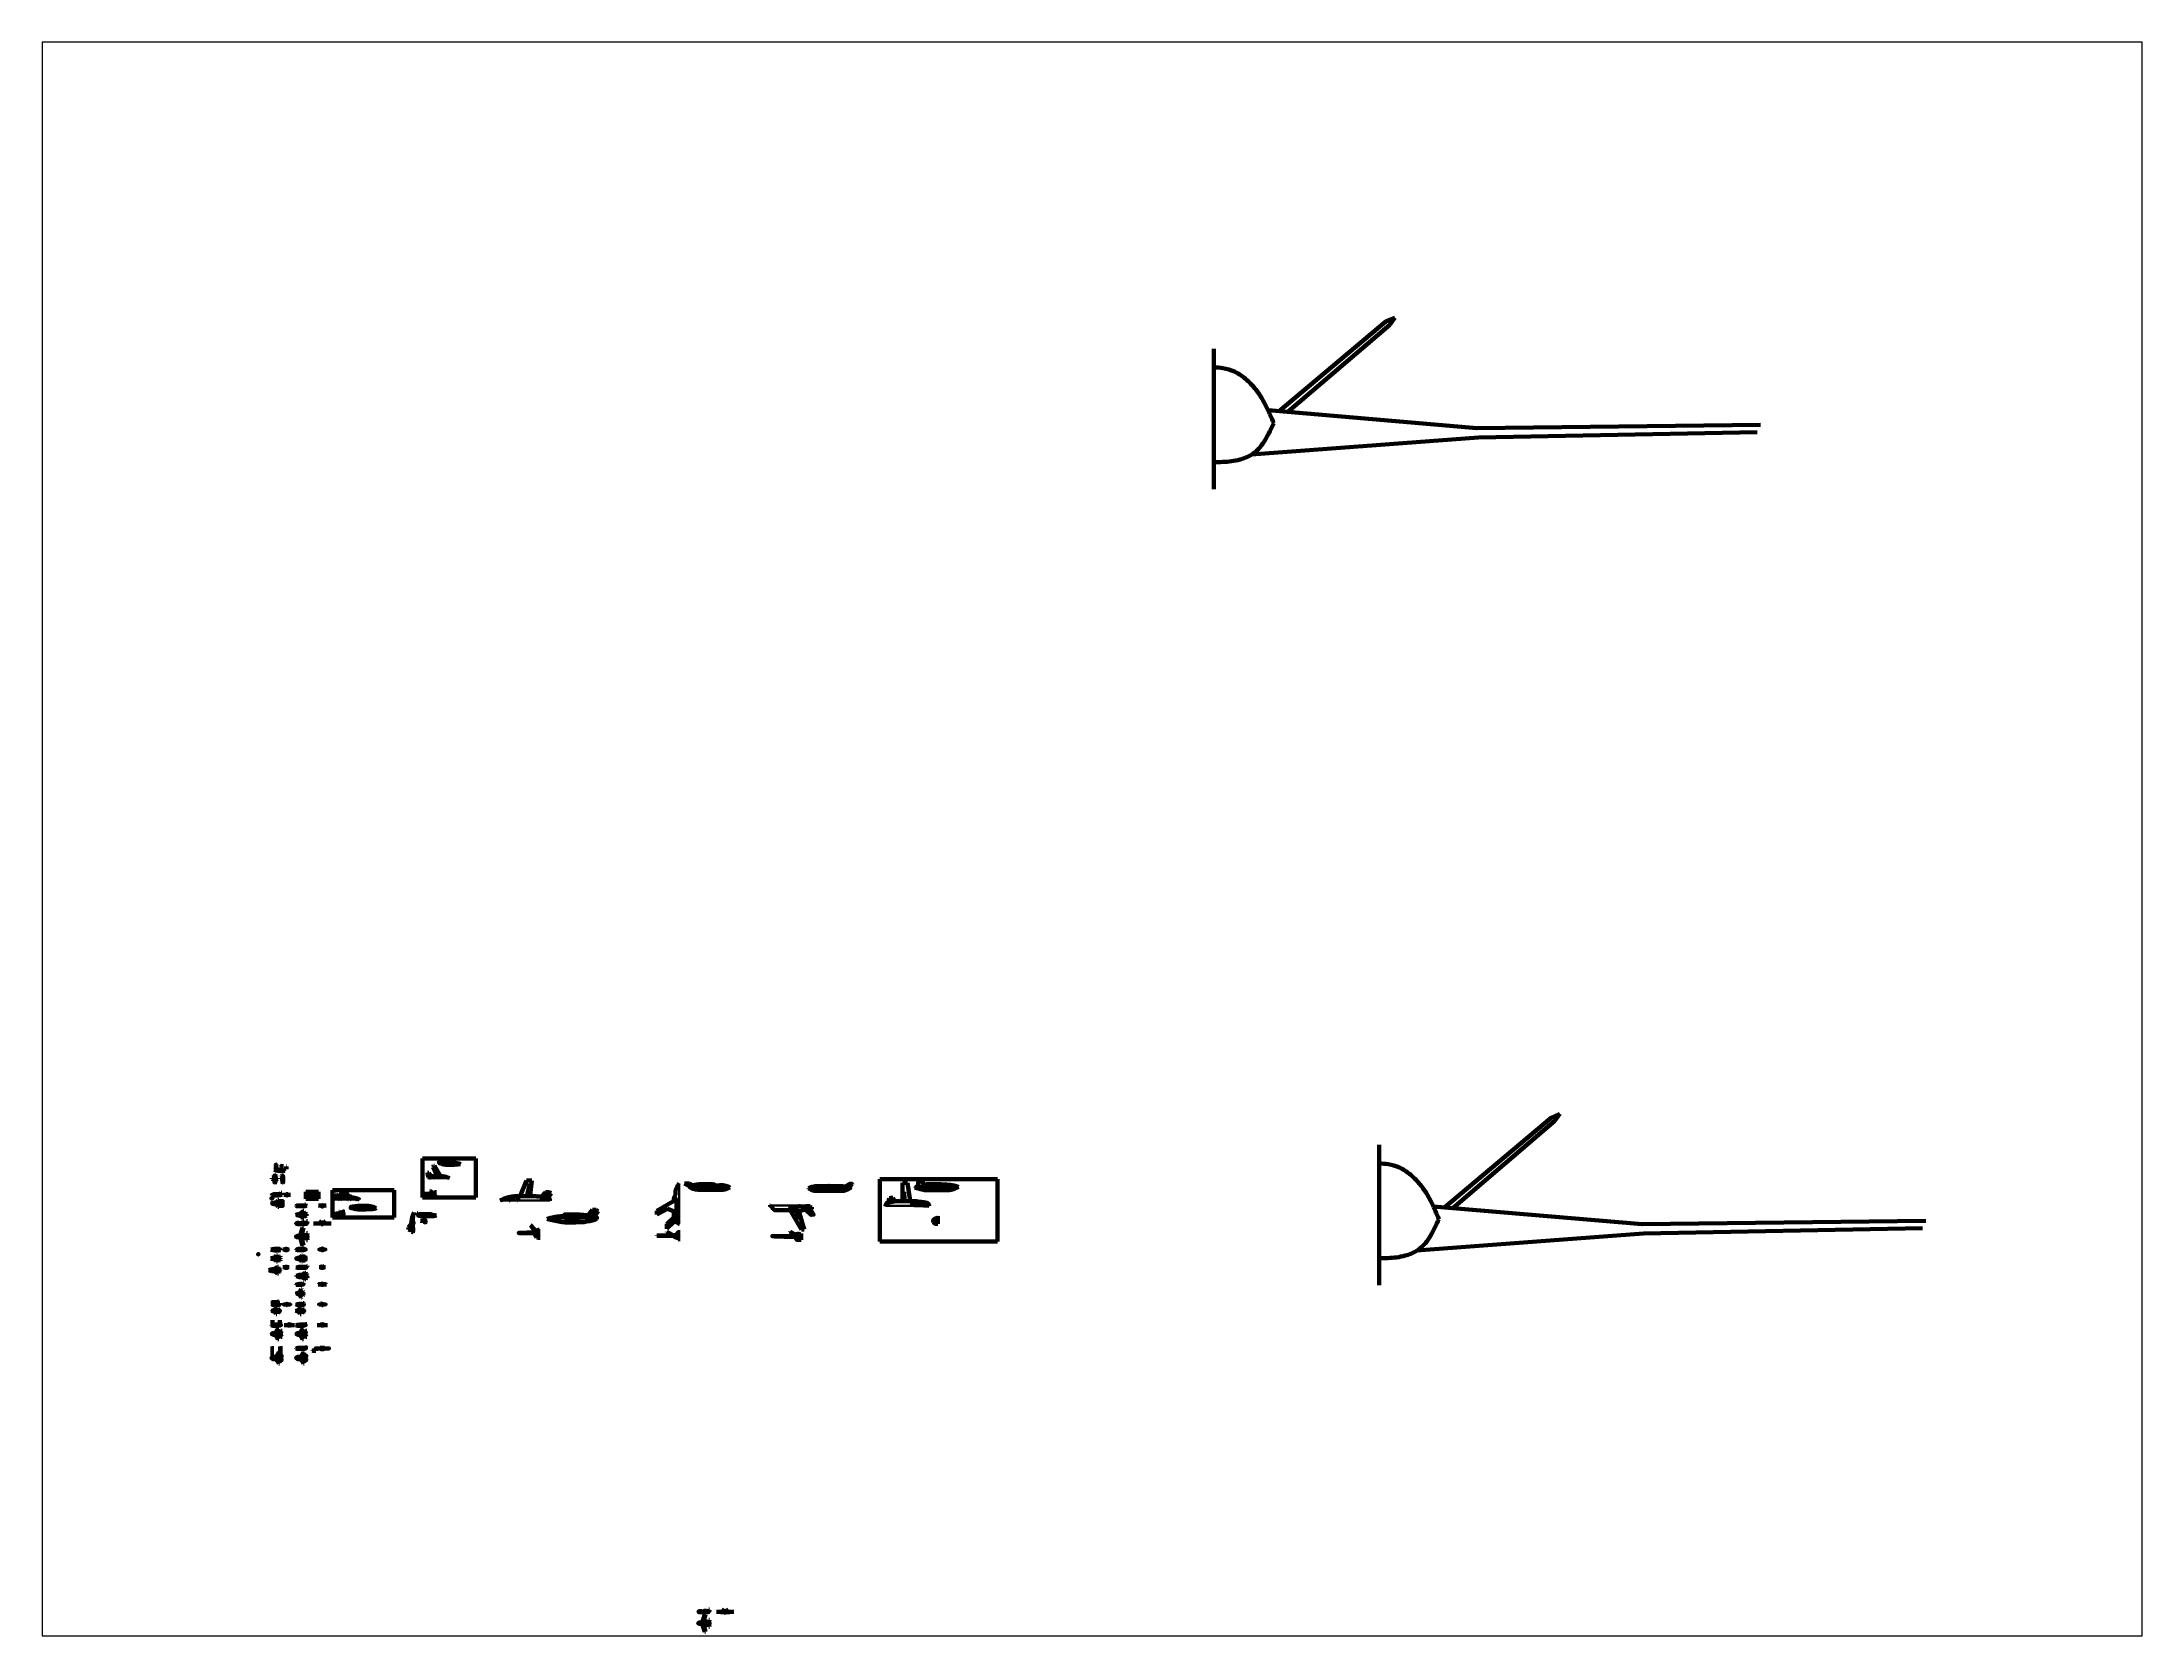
# Paper-space layout 'Layout2' of a CAD drawing. Header units: millimetres. Extents: x 26 to 231, y 20 to 176.
# The model-space entities are those that its viewports show. They can reach past a viewport. Long polylines and large blocks are cut down to what shows.
import ezdxf
from ezdxf.enums import TextEntityAlignment as Align

# ---------------------------------------------------------------- set-up
doc = ezdxf.new("R2010")
doc.units = ezdxf.units.MM
doc.linetypes.add('CENTER', pattern=[2, 1.25, -0.25, 0.25, -0.25])
doc.linetypes.add('DASHED', pattern=[0.75, 0.5, -0.25])
for name, color, linetype, lineweight in [('_axes (Оси)', 6, 'CENTER', 30), ('_basic (Основной)', 4, 'Continuous', 60), ('_contour (Тонкий)', 7, 'Continuous', 30), ('_invisible (Невидимый)', 1, 'DASHED', 30), ('_remote (Тонкий)', 9, 'Continuous', 30), ('_text (Надписи)', 2, 'Continuous', 30)]:
    doc.layers.add(name, color=color, linetype=linetype, lineweight=lineweight)
doc.styles.add('ESKD', font='eskd.shx', dxfattribs={"oblique": 15, "height": 5})
doc.styles.add('стиль рамки', font='romans.shx', dxfattribs={"width": 0.75, "oblique": 15, "height": 3.5})
doc.dimstyles.new('ESKD', dxfattribs={"dimtxt": 5, "dimasz": 5, "dimexe": 2, "dimexo": 0, "dimgap": 2, "dimtad": 1, "dimtoh": 1, "dimzin": 12, "dimdsep": 46, "dimtxsty": 'ESKD', "dimblk1": 'OPEN', "dimblk2": 'OPEN', "dimsah": 1, "dimcen": 5, "dimclrd": 256, "dimclre": 256, "dimclrt": 2, "dimadec": 0, "dimazin": 0, "dimtfac": 1, "dimtmove": 0, "dimatfit": 3, "dimldrblk": 'OPEN', "dimfxl": 1, "dimtolj": 1, "dimtzin": 12, "dimlwd": -1, "dimlwe": -1, "dimarcsym": 0})
picture_1 = doc.add_image_def('image1.jpg', size_in_pixel=(1024, 576))
picture_2 = doc.add_image_def('image2.jpg', size_in_pixel=(3000, 1320))
picture_3 = doc.add_image_def('image3.jpg', size_in_pixel=(2400, 1760))
picture_4 = doc.add_image_def('image4.jpg', size_in_pixel=(2400, 1275))

# ---------------------------------------------------------------- blocks, each defined once
blk = doc.blocks.new('_OPEN')
at = {"color": 0, "linetype": 'ByBlock'}
for p, q in [((-1, 0), (0, 0)), ((0, 0), (-1, 0)), ((0, 0), (-1, 0))]:
    blk.add_line(p, q, dxfattribs=at)
blk = doc.blocks.new('*D45')
at = {"layer": '_contour (Тонкий)', "transparency": 16777216}
for p, q in [((47947, 18395), (53319, 18395)), ((47947, 10722), (53319, 10722)), ((53317, 18390), (53317, 10727))]:
    blk.add_line(p, q, dxfattribs=at)
at = {"layer": 'Defpoints', "color": 0, "transparency": 16777216}
for p in [(47947, 18395), (47947, 10722), (53317, 10722)]:
    blk.add_point(p, dxfattribs=at)
at = {"layer": '_contour (Тонкий)', "transparency": 16777216, "xscale": 5, "yscale": 5, "zscale": 5}
for p, rotation in [((53317, 18395), 90), ((53317, 10722), 270)]:
    blk.add_blockref('_OPEN', p, dxfattribs=dict(at, rotation=rotation))
at = {"layer": '_contour (Тонкий)', "color": 2, "transparency": 16777216, "insert": (53313, 14559), "char_height": 5, "attachment_point": 5, "rotation": 90, "style": 'ESKD'}
blk.add_mtext('\\A1;7672.52', dxfattribs=at)
blk = doc.blocks.new('*D46')
at = {"layer": '_contour (Тонкий)', "transparency": 16777216}
for p, q in [((40559, 20471), (40559, 20434)), ((40704, 20436), (40564, 20436)), ((40709, 20471), (40709, 20434))]:
    blk.add_line(p, q, dxfattribs=at)
at = {"layer": 'Defpoints', "color": 0, "transparency": 16777216}
for p in [(40559, 20471), (40559, 20436), (40709, 20471)]:
    blk.add_point(p, dxfattribs=at)
at = {"layer": '_contour (Тонкий)', "transparency": 16777216, "xscale": 5, "yscale": 5, "zscale": 5, "rotation": 180}
blk.add_blockref('_OPEN', (40559, 20436), dxfattribs=at)
at = {"layer": '_contour (Тонкий)', "transparency": 16777216, "xscale": 5, "yscale": 5, "zscale": 5}
blk.add_blockref('_OPEN', (40709, 20436), dxfattribs=at)
at = {"layer": '_contour (Тонкий)', "color": 2, "transparency": 16777216, "insert": (40634, 20441), "char_height": 5, "attachment_point": 5, "style": 'ESKD'}
blk.add_mtext('\\A1;7670', dxfattribs=at)
blk = doc.blocks.new('*D47')
at = {"layer": '_contour (Тонкий)', "transparency": 16777216}
for p, q in [((51586, 16314), (52613, 16314)), ((51586, 12803), (52613, 12803)), ((52611, 16309), (52611, 12808))]:
    blk.add_line(p, q, dxfattribs=at)
at = {"layer": 'Defpoints', "color": 0, "transparency": 16777216}
for p in [(51586, 16314), (51586, 12803), (52611, 12803)]:
    blk.add_point(p, dxfattribs=at)
at = {"layer": '_contour (Тонкий)', "transparency": 16777216, "xscale": 5, "yscale": 5, "zscale": 5}
for p, rotation in [((52611, 16314), 90), ((52611, 12803), 270)]:
    blk.add_blockref('_OPEN', p, dxfattribs=dict(at, rotation=rotation))
at = {"layer": '_contour (Тонкий)', "color": 2, "transparency": 16777216, "insert": (52606, 14559), "char_height": 5, "attachment_point": 5, "rotation": 90, "style": 'ESKD'}
blk.add_mtext('\\A1;3510.81', dxfattribs=at)
blk = doc.blocks.new('*D48')
at = {"layer": '_contour (Тонкий)', "transparency": 16777216}
for p, q in [((40472, 20310), (40492, 20310)), ((40472, 20240), (40492, 20240)), ((40490, 20305), (40490, 20245))]:
    blk.add_line(p, q, dxfattribs=at)
at = {"layer": 'Defpoints', "color": 0, "transparency": 16777216}
for p in [(40472, 20310), (40472, 20240), (40490, 20240)]:
    blk.add_point(p, dxfattribs=at)
at = {"layer": '_contour (Тонкий)', "transparency": 16777216, "xscale": 5, "yscale": 5, "zscale": 5}
for p, rotation in [((40490, 20310), 90), ((40490, 20240), 270)]:
    blk.add_blockref('_OPEN', p, dxfattribs=dict(at, rotation=rotation))
at = {"layer": '_contour (Тонкий)', "color": 2, "transparency": 16777216, "insert": (40485, 20275), "char_height": 5, "attachment_point": 5, "rotation": 90, "style": 'ESKD'}
blk.add_mtext('\\A1;3510', dxfattribs=at)
blk = doc.blocks.new('*D49')
at = {"layer": '_contour (Тонкий)', "transparency": 16777216}
for p, q in [((40229, 20464), (40229, 20424)), ((40234, 20426), (40469, 20426)), ((40474, 20472), (40474, 20424))]:
    blk.add_line(p, q, dxfattribs=at)
at = {"layer": 'Defpoints', "color": 0, "transparency": 16777216}
for p in [(40229, 20464), (40474, 20472), (40474, 20426)]:
    blk.add_point(p, dxfattribs=at)
at = {"layer": '_contour (Тонкий)', "transparency": 16777216, "xscale": 5, "yscale": 5, "zscale": 5, "rotation": 180}
blk.add_blockref('_OPEN', (40229, 20426), dxfattribs=at)
at = {"layer": '_contour (Тонкий)', "transparency": 16777216, "xscale": 5, "yscale": 5, "zscale": 5}
blk.add_blockref('_OPEN', (40474, 20426), dxfattribs=at)
at = {"layer": '_contour (Тонкий)', "color": 2, "transparency": 16777216, "insert": (40351, 20431), "char_height": 5, "attachment_point": 5, "style": 'ESKD'}
blk.add_mtext('\\A1;12250', dxfattribs=at)
blk = doc.blocks.new('*D50')
at = {"layer": '_contour (Тонкий)', "transparency": 16777216}
blk.add_line((40428, 20517), (40428, 20524), dxfattribs=at)
blk.add_arc((40428, 20487), 35.4, 54.243706, 81.907302, dxfattribs=at)
at = {"layer": 'Defpoints', "color": 0, "transparency": 16777216}
for p in [(40428, 20517), (40428, 20487), (40430, 20489), (40446, 20518), (40457, 20516)]:
    blk.add_point(p, dxfattribs=at)
at = {"layer": '_contour (Тонкий)', "transparency": 16777216, "xscale": 5, "yscale": 5, "zscale": 5}
for p, rotation in [((40428, 20522), 175.9536508953191), ((40453, 20512), 320.1973565058998)]:
    blk.add_blockref('_OPEN', p, dxfattribs=dict(at, rotation=rotation))
at = {"layer": '_contour (Тонкий)', "color": 2, "transparency": 16777216, "insert": (40443, 20524), "char_height": 5, "attachment_point": 5, "rotation": 338.075504, "style": 'ESKD'}
blk.add_mtext('\\A1;44°', dxfattribs=at)
blk = doc.blocks.new('*D51')
at = {"layer": '_contour (Тонкий)', "transparency": 16777216}
for p, q in [((40428, 20487), (40428, 20446)), ((40433, 20448), (40455, 20448)), ((40460, 20483), (40460, 20446))]:
    blk.add_line(p, q, dxfattribs=at)
at = {"layer": 'Defpoints', "color": 0, "transparency": 16777216}
for p in [(40428, 20487), (40460, 20483), (40460, 20448)]:
    blk.add_point(p, dxfattribs=at)
at = {"layer": '_contour (Тонкий)', "transparency": 16777216, "xscale": 5, "yscale": 5, "zscale": 5, "rotation": 180}
blk.add_blockref('_OPEN', (40428, 20448), dxfattribs=at)
at = {"layer": '_contour (Тонкий)', "transparency": 16777216, "xscale": 5, "yscale": 5, "zscale": 5}
blk.add_blockref('_OPEN', (40460, 20448), dxfattribs=at)
at = {"layer": '_contour (Тонкий)', "color": 2, "transparency": 16777216, "insert": (40444, 20453), "char_height": 5, "attachment_point": 5, "style": 'ESKD'}
blk.add_mtext('\\A1;1576', dxfattribs=at)
blk = doc.blocks.new('*D52')
at = {"layer": '_contour (Тонкий)', "transparency": 16777216}
blk.add_arc((40350, 20292), 60.9, 68.521236, 85.294192, dxfattribs=at)
at = {"layer": 'Defpoints', "color": 0, "transparency": 16777216}
for p in [(40350, 20355), (40350, 20292), (40350, 20292), (40368, 20350), (40379, 20352)]:
    blk.add_point(p, dxfattribs=at)
at = {"layer": '_contour (Тонкий)', "transparency": 16777216, "xscale": 5, "yscale": 5, "zscale": 5}
for p, rotation in [((40350, 20353), 177.6470962214442), ((40377, 20347), 336.1683317879716)]:
    blk.add_blockref('_OPEN', p, dxfattribs=dict(at, rotation=rotation))
at = {"layer": '_contour (Тонкий)', "color": 2, "transparency": 16777216, "insert": (40365, 20356), "char_height": 5, "attachment_point": 5, "rotation": 347.028845, "style": 'ESKD'}
blk.add_mtext('\\A1;26°', dxfattribs=at)
blk = doc.blocks.new('*D53')
at = {"layer": '_contour (Тонкий)', "transparency": 16777216}
for p, q in [((49390, 25158), (49390, 24734)), ((49395, 24736), (50962, 24736)), ((50967, 24986), (50967, 24734))]:
    blk.add_line(p, q, dxfattribs=at)
at = {"layer": 'Defpoints', "color": 0, "transparency": 16777216}
for p in [(49390, 25158), (50967, 24986), (50967, 24736)]:
    blk.add_point(p, dxfattribs=at)
at = {"layer": '_contour (Тонкий)', "transparency": 16777216, "xscale": 5, "yscale": 5, "zscale": 5, "rotation": 180}
blk.add_blockref('_OPEN', (49390, 24736), dxfattribs=at)
at = {"layer": '_contour (Тонкий)', "transparency": 16777216, "xscale": 5, "yscale": 5, "zscale": 5}
blk.add_blockref('_OPEN', (50967, 24736), dxfattribs=at)
at = {"layer": '_contour (Тонкий)', "color": 2, "transparency": 16777216, "insert": (50178, 24740), "char_height": 5, "attachment_point": 5, "style": 'ESKD'}
blk.add_mtext('\\A1;1576.85', dxfattribs=at)
blk = doc.blocks.new('*D54')
at = {"layer": '_contour (Тонкий)', "transparency": 16777216}
for p, q in [((40444, 20307), (40444, 20348)), ((40453, 20310), (40467, 20344))]:
    blk.add_line(p, q, dxfattribs=at)
for start, end in [(94.882195, 99.76439), (66.810503, 90), (57.046113, 61.928308)]:
    blk.add_arc((40444, 20288), 58.7, start, end, dxfattribs=at)
at = {"layer": 'Defpoints', "color": 0, "transparency": 16777216}
for p in [(40444, 20307), (40444, 20288), (40444, 20288), (40453, 20310), (40459, 20344)]:
    blk.add_point(p, dxfattribs=at)
at = {"layer": '_contour (Тонкий)', "transparency": 16777216, "xscale": 5, "yscale": 5, "zscale": 5}
for p, rotation in [((40444, 20346), 2.441097572996773), ((40467, 20342), 154.3694053383898)]:
    blk.add_blockref('_OPEN', p, dxfattribs=dict(at, rotation=rotation))
at = {"layer": '_contour (Тонкий)', "color": 2, "transparency": 16777216, "insert": (40456, 20350), "char_height": 5, "attachment_point": 5, "rotation": 348.405251, "style": 'ESKD'}
blk.add_mtext('\\A1;23°', dxfattribs=at)
blk = doc.blocks.new('*D55')
at = {"layer": '_contour (Тонкий)', "transparency": 16777216}
for p, q in [((40468, 20306), (40468, 20331)), ((40472, 20310), (40475, 20330))]:
    blk.add_line(p, q, dxfattribs=at)
for start, end in [(96.05013, 102.10026), (81.288976, 90), (69.188716, 75.238846)]:
    blk.add_arc((40468, 20281), 47.4, start, end, dxfattribs=at)
at = {"layer": 'Defpoints', "color": 0, "transparency": 16777216}
for p in [(40468, 20306), (40468, 20281), (40468, 20281), (40470, 20329), (40472, 20310)]:
    blk.add_point(p, dxfattribs=at)
at = {"layer": '_contour (Тонкий)', "transparency": 16777216, "xscale": 5, "yscale": 5, "zscale": 5}
for p, rotation in [((40468, 20329), 3.02506498882603), ((40475, 20328), 168.2639109094766)]:
    blk.add_blockref('_OPEN', p, dxfattribs=dict(at, rotation=rotation))
at = {"layer": '_contour (Тонкий)', "color": 2, "transparency": 16777216, "insert": (40473, 20333), "char_height": 5, "attachment_point": 5, "style": 'ESKD'}
blk.add_mtext('\\A1;9°', dxfattribs=at)
blk = doc.blocks.new('*D56')
at = {"layer": '_contour (Тонкий)', "transparency": 16777216}
for p, q in [((40342, 20275), (40342, 20214)), ((40347, 20216), (40407, 20216)), ((40412, 20275), (40412, 20214)), ((40412, 20216), (40440, 20216))]:
    blk.add_line(p, q, dxfattribs=at)
at = {"layer": 'Defpoints', "color": 0, "transparency": 16777216}
for p in [(40342, 20275), (40412, 20275), (40412, 20216)]:
    blk.add_point(p, dxfattribs=at)
at = {"layer": '_contour (Тонкий)', "transparency": 16777216, "xscale": 5, "yscale": 5, "zscale": 5, "rotation": 180}
blk.add_blockref('_OPEN', (40342, 20216), dxfattribs=at)
at = {"layer": '_contour (Тонкий)', "transparency": 16777216, "xscale": 5, "yscale": 5, "zscale": 5}
blk.add_blockref('_OPEN', (40412, 20216), dxfattribs=at)
at = {"layer": '_contour (Тонкий)', "color": 2, "transparency": 16777216, "insert": (40428, 20221), "char_height": 5, "attachment_point": 5, "style": 'ESKD'}
blk.add_mtext('\\A1;3535', dxfattribs=at)
blk = doc.blocks.new('*D57')
at = {"layer": '_contour (Тонкий)', "transparency": 16777216}
for p, q in [((45056, 14559), (45056, 12871)), ((45061, 12873), (48586, 12873)), ((48591, 14559), (48591, 12871))]:
    blk.add_line(p, q, dxfattribs=at)
at = {"layer": 'Defpoints', "color": 0, "transparency": 16777216}
for p in [(45056, 14559), (48591, 14559), (48591, 12873)]:
    blk.add_point(p, dxfattribs=at)
at = {"layer": '_contour (Тонкий)', "transparency": 16777216, "xscale": 5, "yscale": 5, "zscale": 5, "rotation": 180}
blk.add_blockref('_OPEN', (45056, 12873), dxfattribs=at)
at = {"layer": '_contour (Тонкий)', "transparency": 16777216, "xscale": 5, "yscale": 5, "zscale": 5}
blk.add_blockref('_OPEN', (48591, 12873), dxfattribs=at)
at = {"layer": '_contour (Тонкий)', "color": 2, "transparency": 16777216, "insert": (46823, 12877), "char_height": 5, "attachment_point": 5, "style": 'ESKD'}
blk.add_mtext('\\A1;3535.42', dxfattribs=at)
blk = doc.blocks.new('*D58')
at = {"layer": '_contour (Тонкий)', "transparency": 16777216}
for p, q in [((40444, 20262), (40444, 20227)), ((40449, 20229), (40463, 20229)), ((40468, 20268), (40468, 20227))]:
    blk.add_line(p, q, dxfattribs=at)
at = {"layer": 'Defpoints', "color": 0, "transparency": 16777216}
for p in [(40444, 20262), (40468, 20268), (40468, 20229)]:
    blk.add_point(p, dxfattribs=at)
at = {"layer": '_contour (Тонкий)', "transparency": 16777216, "xscale": 5, "yscale": 5, "zscale": 5, "rotation": 180}
blk.add_blockref('_OPEN', (40444, 20229), dxfattribs=at)
at = {"layer": '_contour (Тонкий)', "transparency": 16777216, "xscale": 5, "yscale": 5, "zscale": 5}
blk.add_blockref('_OPEN', (40468, 20229), dxfattribs=at)
at = {"layer": '_contour (Тонкий)', "color": 2, "transparency": 16777216, "insert": (40456, 20233), "char_height": 5, "attachment_point": 5, "style": 'ESKD'}
blk.add_mtext('\\A1;1214', dxfattribs=at)
blk = doc.blocks.new('*D59')
at = {"layer": '_contour (Тонкий)', "transparency": 16777216}
for p, q in [((50152, 13920), (50152, 13501)), ((50157, 13503), (51361, 13503)), ((51366, 14236), (51366, 13501))]:
    blk.add_line(p, q, dxfattribs=at)
at = {"layer": 'Defpoints', "color": 0, "transparency": 16777216}
for p in [(50152, 13920), (51366, 14236), (51366, 13503)]:
    blk.add_point(p, dxfattribs=at)
at = {"layer": '_contour (Тонкий)', "transparency": 16777216, "xscale": 5, "yscale": 5, "zscale": 5, "rotation": 180}
blk.add_blockref('_OPEN', (50152, 13503), dxfattribs=at)
at = {"layer": '_contour (Тонкий)', "transparency": 16777216, "xscale": 5, "yscale": 5, "zscale": 5}
blk.add_blockref('_OPEN', (51366, 13503), dxfattribs=at)
at = {"layer": '_contour (Тонкий)', "color": 2, "transparency": 16777216, "insert": (50759, 13508), "char_height": 5, "attachment_point": 5, "style": 'ESKD'}
blk.add_mtext('\\A1;1214.17', dxfattribs=at)
blk = doc.blocks.new('*D73')
at = {"layer": '_contour (Тонкий)', "transparency": 16777216}
for p, q in [((39796, 20518), (39796, 20516)), ((39801, 20518), (39870, 20518)), ((39875, 20518), (39875, 20516))]:
    blk.add_line(p, q, dxfattribs=at)
at = {"layer": 'Defpoints', "color": 0, "transparency": 16777216}
for p in [(39796, 20518), (39875, 20518), (39875, 20518)]:
    blk.add_point(p, dxfattribs=at)
at = {"layer": '_contour (Тонкий)', "transparency": 16777216, "xscale": 5, "yscale": 5, "zscale": 5, "rotation": 180}
blk.add_blockref('_OPEN', (39796, 20518), dxfattribs=at)
at = {"layer": '_contour (Тонкий)', "transparency": 16777216, "xscale": 5, "yscale": 5, "zscale": 5}
blk.add_blockref('_OPEN', (39875, 20518), dxfattribs=at)
at = {"layer": '_contour (Тонкий)', "color": 2, "transparency": 16777216, "insert": (39835, 20523), "char_height": 5, "attachment_point": 5, "style": 'ESKD'}
blk.add_mtext('\\A1;3956', dxfattribs=at)
blk = doc.blocks.new('*D74')
at = {"layer": '_contour (Тонкий)', "transparency": 16777216}
for p, q in [((39752, 20492), (39752, 20446)), ((39757, 20448), (39913, 20448)), ((39918, 20492), (39918, 20446))]:
    blk.add_line(p, q, dxfattribs=at)
at = {"layer": 'Defpoints', "color": 0, "transparency": 16777216}
for p in [(39752, 20492), (39918, 20492), (39918, 20448)]:
    blk.add_point(p, dxfattribs=at)
at = {"layer": '_contour (Тонкий)', "transparency": 16777216, "xscale": 5, "yscale": 5, "zscale": 5, "rotation": 180}
blk.add_blockref('_OPEN', (39752, 20448), dxfattribs=at)
at = {"layer": '_contour (Тонкий)', "transparency": 16777216, "xscale": 5, "yscale": 5, "zscale": 5}
blk.add_blockref('_OPEN', (39918, 20448), dxfattribs=at)
at = {"layer": '_contour (Тонкий)', "color": 2, "transparency": 16777216, "insert": (39835, 20452), "char_height": 5, "attachment_point": 5, "style": 'ESKD'}
blk.add_mtext('\\A1;8308', dxfattribs=at)
blk = doc.blocks.new('*D75')
at = {"layer": '_contour (Тонкий)', "transparency": 16777216}
for p, q in [((39526, 20485), (39526, 20439)), ((39531, 20441), (39703, 20441)), ((39708, 20486), (39708, 20439))]:
    blk.add_line(p, q, dxfattribs=at)
at = {"layer": 'Defpoints', "color": 0, "transparency": 16777216}
for p in [(39526, 20485), (39708, 20486), (39708, 20441)]:
    blk.add_point(p, dxfattribs=at)
at = {"layer": '_contour (Тонкий)', "transparency": 16777216, "xscale": 5, "yscale": 5, "zscale": 5, "rotation": 180}
blk.add_blockref('_OPEN', (39526, 20441), dxfattribs=at)
at = {"layer": '_contour (Тонкий)', "transparency": 16777216, "xscale": 5, "yscale": 5, "zscale": 5}
blk.add_blockref('_OPEN', (39708, 20441), dxfattribs=at)
at = {"layer": '_contour (Тонкий)', "color": 2, "transparency": 16777216, "insert": (39617, 20445), "char_height": 5, "attachment_point": 5, "style": 'ESKD'}
blk.add_mtext('\\A1;9100', dxfattribs=at)
blk = doc.blocks.new('*D76')
at = {"layer": '_contour (Тонкий)', "transparency": 16777216}
for p, q in [((39875, 20518), (39881, 20526)), ((39883, 20494), (39897, 20494))]:
    blk.add_line(p, q, dxfattribs=at)
blk.add_arc((39857, 20494), 37.7, 7.60247, 46.158474, dxfattribs=at)
at = {"layer": 'Defpoints', "color": 0, "transparency": 16777216}
for p in [(39857, 20494), (39857, 20494), (39875, 20518), (39883, 20494), (39893, 20506)]:
    blk.add_point(p, dxfattribs=at)
at = {"layer": '_contour (Тонкий)', "transparency": 16777216, "xscale": 5, "yscale": 5, "zscale": 5}
for p, rotation in [((39880, 20525), 139.9597086610692), ((39895, 20494), 273.8012348580489)]:
    blk.add_blockref('_OPEN', p, dxfattribs=dict(at, rotation=rotation))
at = {"layer": '_contour (Тонкий)', "color": 2, "transparency": 16777216, "insert": (39895, 20513), "char_height": 5, "attachment_point": 5, "rotation": 296.880472, "style": 'ESKD'}
blk.add_mtext('\\A1;54°', dxfattribs=at)
blk = doc.blocks.new('*D77')
at = {"layer": '_contour (Тонкий)', "transparency": 16777216}
blk.add_arc((39603, 20317), 60.9, 64.732363, 85.291695, dxfattribs=at)
at = {"layer": 'Defpoints', "color": 0, "transparency": 16777216}
for p in [(39603, 20385), (39603, 20317), (39603, 20317), (39624, 20374), (39640, 20381)]:
    blk.add_point(p, dxfattribs=at)
at = {"layer": '_contour (Тонкий)', "transparency": 16777216, "xscale": 5, "yscale": 5, "zscale": 5}
for p, rotation in [((39603, 20378), 177.6458473292894), ((39633, 20370), 332.3782101483054)]:
    blk.add_blockref('_OPEN', p, dxfattribs=dict(at, rotation=rotation))
at = {"layer": '_contour (Тонкий)', "color": 2, "transparency": 16777216, "insert": (39620, 20380), "char_height": 5, "attachment_point": 5, "rotation": 345.012029, "style": 'ESKD'}
blk.add_mtext('\\A1;30°', dxfattribs=at)
blk = doc.blocks.new('*D78')
at = {"layer": '_contour (Тонкий)', "transparency": 16777216}
for start, end in [(100.329291, 110.658583), (51.438791, 90), (30.780208, 41.1095)]:
    blk.add_arc((39672, 20312), 27.8, start, end, dxfattribs=at)
at = {"layer": 'Defpoints', "color": 0, "transparency": 16777216}
for p in [(39672, 20342), (39672, 20312), (39672, 20312), (39684, 20337), (39692, 20338)]:
    blk.add_point(p, dxfattribs=at)
at = {"layer": '_contour (Тонкий)', "transparency": 16777216, "xscale": 5, "yscale": 5, "zscale": 5}
for p, rotation in [((39672, 20340), 5.164645650248635), ((39689, 20334), 136.2741453164259)]:
    blk.add_blockref('_OPEN', p, dxfattribs=dict(at, rotation=rotation))
at = {"layer": '_contour (Тонкий)', "color": 2, "transparency": 16777216, "insert": (39682, 20343), "char_height": 5, "attachment_point": 5, "rotation": 340.719395, "style": 'ESKD'}
blk.add_mtext('\\A1;39°', dxfattribs=at)
blk = doc.blocks.new('*D79')
at = {"layer": '_contour (Тонкий)', "transparency": 16777216}
for p, q in [((39634, 20360), (39634, 20366)), ((39651, 20360), (39670, 20360))]:
    blk.add_line(p, q, dxfattribs=at)
for start, end in [(79.2802, 83.204172), (65.688544, 72.484372)]:
    blk.add_arc((39634, 20322), 42.2, start, end, dxfattribs=at)
at = {"layer": 'Defpoints', "color": 0, "transparency": 16777216}
for p in [(39634, 20360), (39634, 20322), (39634, 20322), (39638, 20364), (39652, 20381)]:
    blk.add_point(p, dxfattribs=at)
at = {"layer": '_contour (Тонкий)', "transparency": 16777216, "xscale": 5, "yscale": 5, "zscale": 5}
for p, rotation in [((39634, 20364), 176.6020859705108), ((39646, 20362), 345.8822859097772)]:
    blk.add_blockref('_OPEN', p, dxfattribs=dict(at, rotation=rotation))
at = {"layer": '_contour (Тонкий)', "color": 2, "transparency": 16777216, "insert": (39663, 20365), "char_height": 5, "attachment_point": 5, "style": 'ESKD'}
blk.add_mtext('\\A1;18°', dxfattribs=at)
blk = doc.blocks.new('*D80')
at = {"layer": '_contour (Тонкий)', "transparency": 16777216}
for p, q in [((39690, 20324), (39690, 20326)), ((39705, 20313), (39725, 20313))]:
    blk.add_line(p, q, dxfattribs=at)
for start, end in [(108.86214, 127.724279), (56.41107, 90), (18.149951, 56.41107), (18.686791, 37.54893)]:
    blk.add_arc((39690, 20309), 15.3, start, end, dxfattribs=at)
at = {"layer": 'Defpoints', "color": 0, "transparency": 16777216}
for p in [(39690, 20324), (39690, 20309), (39690, 20309), (39693, 20324), (39704, 20330)]:
    blk.add_point(p, dxfattribs=at)
at = {"layer": '_contour (Тонкий)', "transparency": 16777216, "xscale": 5, "yscale": 5, "zscale": 5}
for p, rotation in [((39690, 20324), 9.431069870131), ((39699, 20321), 136.9800003126803)]:
    blk.add_blockref('_OPEN', p, dxfattribs=dict(at, rotation=rotation))
at = {"layer": '_contour (Тонкий)', "color": 2, "transparency": 16777216, "insert": (39717, 20318), "char_height": 5, "attachment_point": 5, "style": 'ESKD'}
blk.add_mtext('\\A1;34°', dxfattribs=at)
blk = doc.blocks.new('*D81')
at = {"layer": '_contour (Тонкий)', "transparency": 16777216}
for p, q in [((39674, 20489), (39675, 20467)), ((39680, 20469), (39686, 20469)), ((39690, 20489), (39691, 20467))]:
    blk.add_line(p, q, dxfattribs=at)
at = {"layer": 'Defpoints', "color": 0, "transparency": 16777216}
for p in [(39674, 20489), (39690, 20489), (39691, 20469)]:
    blk.add_point(p, dxfattribs=at)
at = {"layer": '_contour (Тонкий)', "transparency": 16777216, "xscale": 5, "yscale": 5, "zscale": 5}
for p, rotation in [((39675, 20469), 182.7405263335839), ((39691, 20469), 2.740526333583879)]:
    blk.add_blockref('_OPEN', p, dxfattribs=dict(at, rotation=rotation))
at = {"layer": '_contour (Тонкий)', "color": 2, "transparency": 16777216, "insert": (39683, 20474), "char_height": 5, "attachment_point": 5, "rotation": 2.740526, "style": 'ESKD'}
blk.add_mtext('\\A1;824', dxfattribs=at)
blk = doc.blocks.new('*D82')
at = {"layer": '_contour (Тонкий)', "transparency": 16777216}
for p, q in [((39635, 20385), (39630, 20385)), ((39640, 20381), (39640, 20387)), ((39640, 20385), (39652, 20385)), ((39652, 20381), (39652, 20387)), ((39657, 20385), (39680, 20385))]:
    blk.add_line(p, q, dxfattribs=at)
at = {"layer": 'Defpoints', "color": 0, "transparency": 16777216}
for p in [(39640, 20381), (39652, 20385), (39652, 20381)]:
    blk.add_point(p, dxfattribs=at)
at = {"layer": '_contour (Тонкий)', "transparency": 16777216, "xscale": 5, "yscale": 5, "zscale": 5}
blk.add_blockref('_OPEN', (39640, 20385), dxfattribs=at)
at = {"layer": '_contour (Тонкий)', "transparency": 16777216, "xscale": 5, "yscale": 5, "zscale": 5, "rotation": 180}
blk.add_blockref('_OPEN', (39652, 20385), dxfattribs=at)
at = {"layer": '_contour (Тонкий)', "color": 2, "transparency": 16777216, "insert": (39671, 20389), "char_height": 5, "attachment_point": 5, "style": 'ESKD'}
blk.add_mtext('\\A1;626', dxfattribs=at)
blk = doc.blocks.new('*D83')
at = {"layer": '_contour (Тонкий)', "transparency": 16777216}
blk.add_line((39670, 20525), (39670, 20527), dxfattribs=at)
for start, end in [(98.025633, 106.051266), (54.901176, 90), (38.849909, 46.875543)]:
    blk.add_arc((39670, 20490), 35.7, start, end, dxfattribs=at)
at = {"layer": 'Defpoints', "color": 0, "transparency": 16777216}
for p in [(39670, 20525), (39670, 20490), (39670, 20490), (39684, 20522), (39691, 20519)]:
    blk.add_point(p, dxfattribs=at)
at = {"layer": '_contour (Тонкий)', "transparency": 16777216, "xscale": 5, "yscale": 5, "zscale": 5}
for p, rotation in [((39670, 20525), 4.012816530204834), ((39690, 20519), 140.8883590433328)]:
    blk.add_blockref('_OPEN', p, dxfattribs=dict(at, rotation=rotation))
at = {"layer": '_contour (Тонкий)', "color": 2, "transparency": 16777216, "insert": (39682, 20528), "char_height": 5, "attachment_point": 5, "rotation": 342.450588, "style": 'ESKD'}
blk.add_mtext('\\A1;35°', dxfattribs=at)
blk = doc.blocks.new('*D84')
at = {"layer": '_contour (Тонкий)', "transparency": 16777216}
for p, q in [((39592, 20267), (39566, 20267)), ((39592, 20298), (39592, 20265)), ((39621, 20267), (39597, 20267)), ((39626, 20298), (39626, 20265))]:
    blk.add_line(p, q, dxfattribs=at)
at = {"layer": 'Defpoints', "color": 0, "transparency": 16777216}
for p in [(39592, 20298), (39626, 20298), (39626, 20267)]:
    blk.add_point(p, dxfattribs=at)
at = {"layer": '_contour (Тонкий)', "transparency": 16777216, "xscale": 5, "yscale": 5, "zscale": 5, "rotation": 180}
blk.add_blockref('_OPEN', (39592, 20267), dxfattribs=at)
at = {"layer": '_contour (Тонкий)', "transparency": 16777216, "xscale": 5, "yscale": 5, "zscale": 5}
blk.add_blockref('_OPEN', (39626, 20267), dxfattribs=at)
at = {"layer": '_contour (Тонкий)', "color": 2, "transparency": 16777216, "insert": (39575, 20272), "char_height": 5, "attachment_point": 5, "style": 'ESKD'}
blk.add_mtext('\\A1;1711', dxfattribs=at)
blk = doc.blocks.new('*D85')
at = {"layer": '_contour (Тонкий)', "transparency": 16777216}
for p, q in [((40379, 20352), (40379, 20363)), ((40384, 20361), (40394, 20361)), ((40399, 20352), (40399, 20363)), ((40399, 20361), (40427, 20361))]:
    blk.add_line(p, q, dxfattribs=at)
at = {"layer": 'Defpoints', "color": 0, "transparency": 16777216}
for p in [(40379, 20352), (40399, 20361), (40399, 20352)]:
    blk.add_point(p, dxfattribs=at)
at = {"layer": '_contour (Тонкий)', "transparency": 16777216, "xscale": 5, "yscale": 5, "zscale": 5, "rotation": 180}
blk.add_blockref('_OPEN', (40379, 20361), dxfattribs=at)
at = {"layer": '_contour (Тонкий)', "transparency": 16777216, "xscale": 5, "yscale": 5, "zscale": 5}
blk.add_blockref('_OPEN', (40399, 20361), dxfattribs=at)
at = {"layer": '_contour (Тонкий)', "color": 2, "transparency": 16777216, "insert": (40416, 20365), "char_height": 5, "attachment_point": 5, "style": 'ESKD'}
blk.add_mtext('\\A1;100.5', dxfattribs=at)

msp = doc.modelspace()

# ---------------------------------------------------------------- linework, layer by layer
at = {"layer": '_axes (Оси)', "transparency": 33554687}
for p, q in [((44104.222, 50610.237), (44104.222, 59651.179)), ((50197.356, 57804.112), (50197.356, 56292.172)), ((43515.114, 37531.161), (43515.114, 46888.858)), ((43515.114, 37531.161), (43515.114, 46888.858)), ((57395.5, 26248.194), (57395.5, 23317.809)), ((243076.418, 43371.214), (218327.244, 43371.214)), ((227063.706, 18880.003), (227063.706, 29523.23)), ((505986.771, 37278.401), (505986.771, -8913.523)), ((38559.166, 14558.697), (52413.58, 14558.697)), ((66943.143, 1537.036), (79966.093, 1537.036)), ((67704.313, 11537.036), (79404.331, 11537.036)), ((81921.302, 1537.036), (79966.093, 1537.036)), ((97734.313, 12725.638), (97734.313, 10770.429)), ((140446.343, 19113.343), (109766.987, 19113.343)), ((122416.125, -499.121), (122416.125, 7110.15)), ((202559.785, 4266.98), (202559.785, -19126.448)), ((301150.797, 17660.682), (358119.616, 17660.682)), ((609800.084, 12307.425), (655733.706, 12307.425)), ((792000.849, 11736.561), (741994.189, 11736.561)), ((67704.313, -8463.41), (80704.299, -8444.346)), ((67704.313, -23463.857), (80752.136, -23463.857)), ((67704.313, -23463.857), (80752.136, -23463.857)), ((97704.313, -11433.128), (97704.313, -5493.693)), ((216554.539, -8688.04), (216554.539, -3396.229)), ((345627.444, -27321.49), (345627.444, -15052.105)), ((505986.771, -16190.445), (505986.771, -28489.582)), ((24323.767, -43547.437), (24543.894, -43547.437)), ((24323.767, -43665.055), (24543.768, -43665.055)), ((24629.265, -43565.811), (24629.265, -43508.339)), ((49848.755, -38306.83), (38848.676, -38306.83)), ((45370.939, -47474.304), (43446.279, -47474.304)), ((44408.609, -47474.304), (44408.609, -48464.304)), ((60115.726, -38306.83), (52438.438, -38306.83)), ((56277.082, -39743.626), (56277.082, -36870.034)), ((67704.313, -38463.857), (78710.665, -38463.857)), ((97704.313, -39382.533), (97704.313, -36508.941)), ((36124.394, -61855.019), (50497.765, -61855.019)), ((49848.755, -48464.304), (38848.676, -48464.304)), ((56277.082, -60240.82), (56277.082, -57201.162)), ((67704.313, -48464.304), (78704.392, -48464.304)), ((67704.313, -58720.991), (80704.385, -58720.991)), ((67704.313, -68464.75), (81141.683, -68464.75)), ((97704.313, -60240.82), (97704.313, -57201.162)), ((67704.313, -78465.197), (76298.156, -78465.197)), ((67704.313, -88465.197), (76304.395, -88465.197)), ((97704.313, -80287.45), (97704.313, -76642.944)), ((39976.474, -108315.34), (49076.474, -108315.34)), ((57232.197, -102247.041), (57232.197, -100287.173)), ((67704.313, -108315.34), (76804.313, -108315.34)), ((97704.313, -102247.041), (97704.313, -100287.173)), ((39645.21, -134687.199), (50422.151, -134687.199)), ((59868.286, -123178.759), (59868.286, -126048.245)), ((67801.023, -134687.199), (78577.964, -134687.199)), ((97704.313, -123178.759), (97704.313, -126048.245)), ((39705.162, -162258.517), (50421.839, -162258.517)), ((67860.975, -162258.517), (78577.652, -162258.517)), ((86479.304, -153889.218), (90139.283, -153889.218)), ((97704.313, -150485.722), (97704.313, -152289.453)), ((527797.78, -452508.583), (540797.766, -452489.518)), ((527797.78, -465563.584), (540845.604, -465563.584)), ((527797.78, -465563.584), (540845.604, -465563.584))]:
    msp.add_line(p, q, dxfattribs=at)
at = {"layer": '_axes (Оси)', "ltscale": 10, "transparency": 33554687}
for p, q in [((39521.283, 20297.918), (39712.019, 20297.918)), ((39835.12, 20508.242), (39835.12, 20464.873)), ((40211.736, 20274.936), (40488.824, 20274.936)), ((40634.06, 20508.726), (40634.06, 20450.118))]:
    msp.add_line(p, q, dxfattribs=at)
at = {"layer": '_basic (Основной)', "transparency": 33554687}
for p, q in [((1314529.329, 1022847.679), (1192443.448, 920379.663)), ((1318759.812, 1019282.691), (1202062.666, 919560.239)), ((1324545.739, 1027176.478), (1314529.329, 1022847.679)), ((1324545.739, 1027176.478), (1318759.812, 1019282.691)), ((1117785.503, 831279.656), (1117785.503, 991906.077)), ((1418578.028, 901116.132), (1179626.411, 921471.497)), ((1420200.937, 890448.885), (1160835.036, 870863.863)), ((1743162.062, 904932.965), (1418578.028, 901116.132)), ((1739163.775, 896531.919), (1420200.937, 890448.885)), ((1503523.658, 112481.185), (1381437.776, 10013.168)), ((1507754.14, 108916.196), (1391056.994, 9193.744)), ((1513540.067, 116809.983), (1503523.658, 112481.185)), ((1513540.067, 116809.983), (1507754.14, 108916.196)), ((1306779.832, -79086.839), (1306779.832, 81539.583)), ((44607.772, 58852.725), (44104.222, 58485.305)), ((44289.263, 58764.423), (44104.222, 58764.423)), ((44289.343, 58750.814), (44104.222, 58749.738)), ((44523.641, 58166.043), (44104.222, 58166.043)), ((44329.381, 57721.165), (44104.222, 57792.321)), ((44798.754, 57214.035), (44104.222, 57216.546)), ((44288.953, 56603.006), (44104.222, 56696.054)), ((44291.836, 55989), (44104.222, 56088.993)), ((44237.004, 54545.982), (44104.222, 54648.204)), ((44837.63, 53862.167), (44104.222, 54302.863)), ((44896.671, 53208.925), (44104.222, 53208.925)), ((44758.618, 52479.686), (44104.222, 52479.686)), ((44497.381, 51540.469), (44104.222, 51540.469)), ((44390.045, 54647.139), (44237.004, 54545.982)), ((44461.308, 56702.785), (44288.953, 56603.006)), ((44289.263, 58764.423), (44289.872, 58659.889)), ((44468.5, 56082.722), (44291.836, 55989)), ((44329.381, 57721.165), (44552.652, 57798.318)), ((44533.447, 54556.82), (44390.045, 54647.139)), ((44652.679, 56617.261), (44461.308, 56702.785)), ((44660.959, 55988.479), (44468.5, 56082.722)), ((44574.905, 57516.251), (44523.641, 58166.043)), ((44678.546, 54652.831), (44533.447, 54556.82)), ((44776.981, 57515.948), (44574.905, 57516.251)), ((44619.971, 58569.783), (45198.084, 59029.742)), ((44678.546, 54652.831), (44652.679, 56617.261)), ((44776.981, 57515.948), (44888.745, 57563.814)), ((44834.99, 56711.561), (44776.981, 57515.948)), ((45467.583, 58325.698), (44791.749, 57767.351)), ((44953.273, 56799.782), (44834.99, 56711.561)), ((44834.99, 56711.561), (44860.24, 54210.994)), ((44860.24, 54210.994), (44961.61, 54056.18)), ((44993.274, 56550.163), (44947.508, 56485.974)), ((44947.508, 56485.974), (44947.886, 54383.796)), ((44947.886, 54383.796), (44996.319, 54290.898)), ((45198.084, 59029.742), (45397.132, 58779.562)), ((45397.132, 58779.562), (45467.583, 58325.698)), ((45504.789, 54680.521), (47365.891, 55596.226)), ((47366.158, 56097.467), (45603.783, 55958.905)), ((46067.283, 51970.291), (54867.283, 51970.291)), ((46067.283, 51970.291), (54849.646, 51970.291)), ((46749.236, 53241.605), (46443.728, 52962.286)), ((46443.728, 52962.286), (46889.041, 52132.036)), ((47129.895, 53272.494), (46749.236, 53241.605)), ((47754.71, 52184.703), (47129.895, 53272.494)), ((47365.891, 55596.226), (47366.158, 56097.467)), ((47959.923, 52335.28), (47688.564, 52299.862)), ((47951.755, 52187.792), (47959.923, 52335.28)), ((48164.849, 51793.692), (48114.43, 51623.155)), ((48634.438, 51784.446), (48164.849, 51793.692)), ((48254.712, 52512.98), (48249.929, 52210.233)), ((48795.448, 51577.856), (48634.438, 51784.446)), ((49345.986, 52203.848), (48685.395, 52150.024)), ((49346.308, 52182.73), (48697.12, 52139.014)), ((48943.289, 51748.545), (48768.555, 51612.362)), ((48770.026, 52501.056), (48841.518, 52572.499)), ((48834.018, 52392.081), (48770.026, 52501.056)), ((51651.785, 51753.562), (48943.289, 51748.545)), ((49345.986, 52203.848), (49347.403, 52182.803)), ((49388.655, 52552.384), (49451.379, 52626.127)), ((49454.992, 52431.852), (49388.655, 52552.384)), ((49945.694, 52221.775), (51461.911, 52221.775)), ((49945.694, 52221.775), (49945.694, 52183.07)), ((49945.694, 52183.07), (51539.688, 52183.07)), ((50918.621, 52579.959), (50813.015, 52697.221)), ((50823.376, 52450.29), (50918.621, 52579.959)), ((51262.938, 57106.6), (53466.012, 57122.372)), ((53467.1, 57179.949), (51364.717, 57214.917)), ((51514.244, 52208.036), (51511.692, 52183.07)), ((51539.688, 52183.07), (52265.616, 52190.178)), ((51651.785, 51753.562), (51784.431, 51633.618)), ((51784.431, 51633.618), (51656.186, 51491.791)), ((51868.936, 52295.508), (51866.739, 52198.172)), ((51875.21, 52014.745), (51874.983, 52116.477)), ((52184.399, 52006.65), (51875.21, 52014.745)), ((52184.399, 52006.65), (52231.655, 52101.098)), ((52231.655, 52101.098), (52230.786, 52189.837)), ((52265.616, 52420.997), (52265.616, 51503.364)), ((52995.58, 52332.301), (52995.58, 51540.163)), ((53466.012, 57122.372), (53467.1, 57179.949)), ((53929.268, 52146.665), (53929.268, 51698.001)), ((56312.886, 53959.958), (56302.855, 56689.412)), ((56302.855, 56689.412), (56419.393, 56585.68)), ((56423.573, 53825.76), (56312.886, 53959.958)), ((56419.393, 56585.68), (56546.857, 56685.772)), ((56539.704, 53954.518), (56423.573, 53825.76)), ((56659.465, 53809.439), (56539.704, 53954.518)), ((56546.857, 56685.772), (56669.153, 56565.701)), ((56782.475, 53935.725), (56659.465, 53809.439)), ((56669.153, 56565.701), (56800.636, 56680.527)), ((56800.636, 56680.527), (56782.475, 53935.725)), ((218084.733, 49305.853), (217961.179, 48410.708)), ((217961.179, 48410.708), (219344.744, 44994.042)), ((219656.73, 49662.876), (218084.733, 49305.853)), ((222087.451, 45523.042), (219656.73, 49662.876)), ((225451.069, 57321.304), (224222.509, 55821.587)), ((224222.509, 55821.587), (228114.535, 47491.422)), ((226010.18, 57321.304), (225451.069, 57321.304)), ((227146.838, 52526.073), (225758.875, 52533.28)), ((232852.623, 45642.78), (226010.18, 57321.304)), ((229566.232, 47491.422), (227146.838, 52526.073)), ((230769.904, 64201.966), (230667.606, 63588.64)), ((230667.606, 63588.64), (232029.785, 61117.003)), ((232325.819, 64411.786), (230769.904, 64201.966)), ((234702.947, 61255.356), (232325.819, 64411.786)), ((236805.041, 59661.011), (236086.83, 59234.103)), ((239267.213, 59498.471), (236805.041, 59661.011)), ((236923.402, 60944.38), (240724.605, 60946.212)), ((238115.362, 59720.498), (236923.402, 60944.38)), ((238742.99, 59720.498), (238115.362, 59720.498)), ((238742.99, 59720.498), (239578.846, 60857.107)), ((239709.35, 58730.141), (239267.213, 59498.471)), ((240574.828, 60664.444), (239491.302, 60738.063)), ((239578.846, 60857.107), (245534.266, 60857.107)), ((243363.494, 61499.936), (242936.858, 62491.424)), ((242936.858, 62491.424), (244306.066, 62491.424)), ((244907.396, 61647.486), (243300.004, 61647.486)), ((244303.02, 62404.227), (243429.485, 62404.227)), ((243429.485, 62404.227), (243429.485, 61679.312)), ((243429.485, 61679.312), (244909.354, 61679.312)), ((244907.396, 61647.486), (244907.214, 61494.829)), ((252652.714, 60405.559), (252625.081, 59108.732)), ((40139.171, 42691.837), (40138.895, 43210.639)), ((40138.895, 43210.639), (41963.015, 43067.223)), ((42065.477, 41744.05), (40139.171, 42691.837)), ((40242.937, 24378.97), (40220.802, 24429.601)), ((41521.831, 24384.181), (41308.186, 24773.022)), ((41521.831, 24384.181), (42382.296, 24397.669)), ((42176.907, 45986.703), (42103.986, 45516.938)), ((42103.986, 45516.938), (42803.499, 44939.029)), ((42499.733, 24045.259), (42110.958, 23926.938)), ((42382.928, 46245.647), (42176.907, 45986.703)), ((42382.296, 24397.669), (44741.695, 24434.651)), ((42382.296, 24397.669), (42500.73, 24105.024)), ((42981.296, 45769.574), (42382.928, 46245.647)), ((42641.891, 41436.929), (42591.762, 41340.776)), ((42594.914, 43679.196), (42642.283, 43612.758)), ((42732.609, 41258.073), (42627.687, 41097.835)), ((42636.316, 43937.56), (42758.743, 43846.249)), ((42642.283, 43612.758), (42641.891, 41436.929)), ((42694.901, 40220.896), (43515.114, 40220.896)), ((42818.784, 44678.818), (42703.105, 44728.361)), ((42758.743, 43846.249), (42732.609, 41258.073)), ((42756.011, 40897.025), (43515.114, 41353.161)), ((42758.743, 43846.249), (42818.784, 44678.818)), ((42796.249, 44366.327), (43515.114, 44368.925)), ((42818.784, 44678.818), (43027.941, 44679.131)), ((42837.791, 39466.108), (43515.114, 39466.108)), ((42920.669, 41715.39), (42947.441, 43748.644)), ((42920.669, 41715.39), (43070.851, 41616.015)), ((42938.872, 43097.833), (43138.073, 43195.377)), ((42947.441, 43748.644), (43145.518, 43837.165)), ((42993.921, 46062.429), (43515.114, 45682.136)), ((43027.941, 44679.131), (43081, 45351.689)), ((43282.066, 44891.224), (43050.973, 44971.081)), ((43070.851, 41616.015), (43219.277, 41709.499)), ((43081, 45351.689), (43515.114, 45351.689)), ((43108.181, 38493.985), (43515.114, 38493.985)), ((43138.073, 43195.377), (43320.927, 43098.372)), ((43145.518, 43837.165), (43323.911, 43733.89)), ((43219.277, 41709.499), (43377.68, 41604.798)), ((43282.066, 44891.224), (43515.114, 44964.873)), ((43320.927, 43098.372), (43515.114, 43201.869)), ((43323.589, 45971.033), (43322.96, 45862.837)), ((43323.507, 45956.948), (43515.114, 45955.833)), ((43323.589, 45971.033), (43515.114, 45971.033)), ((43323.911, 43733.89), (43515.114, 43830.198)), ((43377.68, 41604.798), (43515.114, 41710.601)), ((44036.307, 46062.429), (43515.114, 45682.136)), ((43706.639, 45971.033), (43515.114, 45971.033)), ((43706.721, 45956.948), (43515.114, 45955.833)), ((43949.229, 45351.689), (43515.114, 45351.689)), ((43748.163, 44891.224), (43515.114, 44964.873)), ((44233.98, 44366.327), (43515.114, 44368.925)), ((43706.318, 43733.89), (43515.114, 43830.198)), ((43709.302, 43098.372), (43515.114, 43201.869)), ((43652.549, 41604.798), (43515.114, 41710.601)), ((44274.218, 40897.025), (43515.114, 41353.161)), ((44335.328, 40220.896), (43515.114, 40220.896)), ((44192.438, 39466.108), (43515.114, 39466.108)), ((43922.048, 38493.985), (43515.114, 38493.985)), ((43570.532, 24086.128), (43570.197, 24128.689)), ((43810.952, 41709.499), (43652.549, 41604.798)), ((43884.711, 43837.165), (43706.318, 43733.89)), ((43706.639, 45971.033), (43707.269, 45862.837)), ((43892.155, 43195.377), (43709.302, 43098.372)), ((43748.163, 44891.224), (43979.256, 44971.081)), ((43959.378, 41616.015), (43810.952, 41709.499)), ((44082.788, 43748.644), (43884.711, 43837.165)), ((44091.357, 43097.833), (43892.155, 43195.377)), ((44002.288, 44679.131), (43949.229, 45351.689)), ((44109.56, 41715.39), (43959.378, 41616.015)), ((44211.445, 44678.818), (44002.288, 44679.131)), ((44048.933, 45769.574), (44647.301, 46245.647)), ((44109.56, 41715.39), (44082.788, 43748.644)), ((44211.445, 44678.818), (44327.124, 44728.361)), ((44271.486, 43846.249), (44211.445, 44678.818)), ((44926.242, 45516.938), (44226.73, 44939.029)), ((44393.913, 43937.56), (44271.486, 43846.249)), ((44271.486, 43846.249), (44297.62, 41258.073)), ((44297.62, 41258.073), (44402.542, 41097.835)), ((44435.315, 43679.196), (44387.946, 43612.758)), ((44387.946, 43612.758), (44388.337, 41436.929)), ((44388.337, 41436.929), (44438.467, 41340.776)), ((44647.301, 46245.647), (44853.322, 45986.703)), ((44741.695, 24434.651), (45598.943, 24448.088)), ((44871.95, 24164.316), (44741.695, 24434.651)), ((44853.322, 45986.703), (44926.242, 45516.938)), ((44964.751, 41744.05), (46891.058, 42691.837)), ((46891.334, 43210.639), (45067.214, 43067.223)), ((45598.943, 24448.088), (45947.12, 24836.27)), ((45598.943, 24448.088), (45691.625, 24277.435)), ((45947.12, 24836.27), (48871.757, 24879.949)), ((46891.058, 42691.837), (46891.334, 43210.639)), ((49076.307, 24479.9), (51529.3, 24523.448)), ((49486.615, 25258.744), (49390.053, 25158.223)), ((50810.033, 26636.432), (49486.615, 25258.744)), ((50115.436, 24248.014), (51134.163, 24226.121)), ((51017.305, 26267.189), (50616.55, 25105.202)), ((50616.55, 25105.202), (50966.9, 25036.999)), ((51527.459, 26630.626), (50810.033, 26636.432)), ((51527.459, 26630.626), (50966.9, 25087.687)), ((50966.9, 25087.687), (50966.9, 24986.311)), ((51395.421, 26267.189), (51017.305, 26267.189)), ((51128.219, 45551.709), (51160.392, 45948.193)), ((52261.23, 44900.921), (51128.219, 45551.709)), ((51134.163, 24226.121), (51531.98, 24251.727)), ((51160.392, 45948.193), (51451.323, 46266.401)), ((51529.3, 24701.977), (51327.856, 24934.977)), ((51451.323, 46266.401), (52316.086, 45802.576)), ((51531.98, 24251.727), (51459.198, 24399.272)), ((51529.3, 24523.448), (51529.3, 24701.977)), ((51529.3, 24523.448), (51529.3, 24387.657)), ((51680.935, 24719.111), (51558.878, 24901.781)), ((51675.058, 24429.637), (51680.935, 24719.111)), ((51849.543, 41605.483), (51727.407, 41715.48)), ((51878.264, 43199.051), (51801.455, 43133.72)), ((51984.603, 41704.688), (51849.543, 41605.483)), ((51931.726, 43843.397), (51857.313, 43768.934)), ((52003.806, 43129.956), (51878.264, 43199.051)), ((51919.306, 44380.133), (52234.639, 44385.115)), ((52045.231, 43776.745), (51931.726, 43843.397)), ((52015.112, 40202.492), (52970.893, 40202.492)), ((52104.393, 44687.177), (52141.284, 44969.816)), ((52258.012, 44695.685), (52104.393, 44687.177)), ((52107.496, 39442.184), (52932.564, 39442.184)), ((52145.819, 40615.663), (52247.201, 40617.951)), ((52222.616, 42618.856), (52222.616, 41039.608)), ((52222.616, 42618.856), (52262.93, 42618.856)), ((52236.927, 40985.1), (52262.93, 40987.758)), ((52241.289, 43243.494), (52297.35, 43931.547)), ((52241.289, 43243.494), (52263.208, 43242.018)), ((52262.93, 40958.598), (52255.527, 40202.492)), ((52348.31, 40237.865), (52255.882, 40238.77)), ((52262.93, 42618.856), (52262.93, 40958.598)), ((52263.285, 43243.158), (52308.818, 43919.334)), ((52300.849, 38469.681), (52768.165, 38469.681)), ((52438.253, 40609.128), (52332.292, 40609.365)), ((52446.685, 40287.086), (52348.31, 40237.865)), ((52446.685, 40287.086), (52438.253, 40609.128)), ((52668.495, 44473.731), (52846.122, 44526.247)), ((52678.126, 43984.622), (52668.495, 44473.731)), ((52893.305, 43816.918), (52678.126, 43984.622)), ((53623.975, 24379.728), (53624.56, 24423.42)), ((56478.877, 24375.308), (53623.975, 24379.728)), ((53624.56, 24423.42), (56490.219, 24451.121)), ((56477.604, 24317.839), (56530.589, 24224.406)), ((56530.589, 24224.406), (56660.314, 24037.174)), ((56668.081, 24065.219), (56588.488, 24207.898)), ((57381.166, 26004.423), (57369.517, 25164.813)), ((57381.166, 26004.423), (57395.5, 26004.224)), ((57409.835, 26004.423), (57395.5, 26004.224)), ((57409.835, 26004.423), (57421.484, 25164.813)), ((58122.919, 24065.219), (58202.513, 24207.898)), ((58260.411, 24224.406), (58130.687, 24037.174)), ((58313.397, 24317.839), (58260.411, 24224.406)), ((61166.441, 24423.42), (58300.782, 24451.121)), ((58312.124, 24375.308), (61167.025, 24379.728)), ((61167.025, 24379.728), (61166.441, 24423.42)), ((80652.82, 24519.629), (80630.685, 24570.261)), ((81931.715, 24524.841), (81718.069, 24913.682)), ((81931.715, 24524.841), (82792.179, 24538.328)), ((82909.617, 24185.919), (82520.841, 24067.597)), ((82520.841, 24067.597), (82769.25, 24058.554)), ((82769.25, 24058.554), (82962.836, 24079.99)), ((82792.179, 24538.328), (85151.578, 24575.31)), ((82792.179, 24538.328), (82910.613, 24245.684)), ((83980.415, 24226.788), (83980.081, 24269.348)), ((85151.578, 24575.31), (86008.826, 24588.747)), ((85281.833, 24304.975), (85151.578, 24575.31)), ((86008.826, 24588.747), (86357.003, 24976.93)), ((86008.826, 24588.747), (86101.509, 24418.094)), ((86357.003, 24976.93), (89281.64, 25020.609)), ((89486.19, 24620.559), (91939.184, 24664.108)), ((89896.498, 25399.404), (89799.937, 25298.883)), ((91219.917, 26777.092), (89896.498, 25399.404)), ((90525.32, 24388.674), (91544.047, 24366.78)), ((91427.188, 26407.849), (91026.433, 25245.862)), ((91026.433, 25245.862), (91376.783, 25177.659)), ((91937.343, 26771.285), (91219.917, 26777.092)), ((91937.343, 26771.285), (91376.783, 25228.347)), ((91376.783, 25228.347), (91376.783, 25126.97)), ((91805.304, 26407.849), (91427.188, 26407.849)), ((91544.047, 24366.78), (91941.863, 24392.386)), ((91939.184, 24842.636), (91737.74, 25075.636)), ((91941.863, 24392.386), (91869.081, 24539.931)), ((91939.184, 24664.108), (91939.184, 24842.636)), ((91939.184, 24664.108), (91939.184, 24528.317)), ((92090.819, 24859.77), (91968.761, 25042.44)), ((92084.942, 24570.297), (92090.819, 24859.77)), ((112623.461, 24733.366), (111318.135, 21923.382)), ((113644.171, 24733.366), (112441.549, 22159.234)), ((113644.171, 24733.366), (112623.461, 24733.366)), ((116549.778, 22195.747), (113644.171, 24733.366)), ((121753.411, 28455.829), (116864.543, 22379.176)), ((118841.106, 22850.635), (121628.155, 26929.433)), ((121628.155, 26929.433), (120536.605, 26943.391)), ((123427.082, 28455.829), (121753.411, 28455.829)), ((127619.882, 22639.363), (123427.082, 28455.829)), ((214668.278, 25619.943), (213154.875, 24385.383)), ((214668.08, 25540.605), (213154.875, 24385.383)), ((214666.509, 25441.945), (213154.875, 24385.383)), ((224744.888, 25235.591), (214666.509, 25441.945)), ((224822.836, 25540.605), (214668.08, 25540.605)), ((224822.836, 25809.567), (214668.278, 25619.943)), ((218773.84, 44842.682), (218773.84, 44626.933)), ((218773.84, 44626.933), (220543.953, 44157.965)), ((219556.428, 43517.733), (219456.164, 43371.214)), ((219542.598, 43749.219), (219459.617, 43637.506)), ((219459.617, 43637.506), (219556.428, 43517.733)), ((219497.077, 43919.013), (219460.771, 43830.985)), ((219460.771, 43830.985), (219542.598, 43749.219)), ((220543.953, 44071.427), (219497.077, 43919.013)), ((220543.953, 44157.965), (220543.953, 43371.214)), ((220819.053, 29062.027), (221256.217, 28668.934)), ((220819.053, 29062.027), (221272.914, 28834.717)), ((222072.435, 44433.594), (221057.127, 44433.594)), ((221328.272, 43824.685), (221057.127, 44433.594)), ((221118.057, 43371.214), (221328.272, 43824.685)), ((221256.217, 28668.934), (224886.563, 25880.394)), ((221272.914, 28834.717), (225096.64, 26113.878)), ((223087.743, 44433.594), (222072.435, 44433.594)), ((222343.58, 43824.685), (222072.435, 44433.594)), ((222133.365, 43371.214), (222343.58, 43824.685)), ((224103.051, 44433.594), (223087.743, 44433.594)), ((223358.889, 43824.685), (223087.743, 44433.594)), ((223148.674, 43371.214), (223358.889, 43824.685)), ((224374.197, 43824.685), (224103.051, 44433.594)), ((224163.982, 43371.214), (224374.197, 43824.685)), ((224822.836, 25540.605), (224744.888, 25235.591)), ((226048.955, 27172.299), (224822.836, 25809.567)), ((224822.836, 25809.567), (224822.836, 25540.605)), ((225473.754, 26391.193), (225299.921, 26173.671)), ((225299.921, 26173.671), (227063.706, 26173.671)), ((226076.578, 27080.213), (225473.754, 26391.193)), ((227063.706, 27172.299), (226048.955, 27172.299)), ((227063.706, 27080.213), (226076.578, 27080.213)), ((228114.535, 47491.422), (227841.236, 45644.062)), ((228114.535, 47491.422), (229566.232, 47491.422)), ((230223.592, 44425.681), (230223.592, 43371.214)), ((230755.528, 45065.93), (232277.3, 43371.214)), ((239948.902, 44592.18), (239948.902, 43371.214)), ((331295.884, 40878.789), (324216.383, 22893.73)), ((331295.884, 40878.789), (337451.426, 40878.789)), ((335170.589, 37230.476), (332120.446, 24156.173)), ((332120.446, 24156.173), (335467.803, 24139.338)), ((333356.619, 29454.974), (336097.705, 29454.974)), ((337019.101, 37230.476), (335170.589, 37230.476)), ((337451.426, 40878.789), (335422.91, 23760.496)), ((347331.234, 21154.074), (353049.394, 27331.233)), ((352831.718, 20391.459), (356561.96, 25250.877)), ((353049.394, 27331.233), (357011.82, 27187.247)), ((359543.842, 26050.739), (355165.858, 20545.343)), ((356561.96, 25250.877), (358907.778, 25250.877)), ((357011.82, 27187.247), (359543.842, 26050.739)), ((512081.77, 37195.448), (519250.359, 33238.218)), ((517799.012, 37054.743), (517863.536, 37169.625)), ((517799.012, 37054.743), (525280.313, 32768.971)), ((517827.278, 33238.218), (519250.359, 33238.218)), ((525273.493, 33007.809), (517851.278, 37176.51)), ((519250.359, 33238.218), (519250.359, 33030.649)), ((525273.493, 33007.809), (525280.313, 32768.971)), ((528575.56, 32726.226), (525280.313, 32768.971)), ((528575.56, 32726.226), (531771.214, 33055.769)), ((528575.56, 32726.226), (528575.56, 32652.994)), ((530366.995, 30351.586), (530248.639, 30013.529)), ((532948.227, 32787.015), (532933.177, 32656.068)), ((543931.198, 32693.103), (532933.177, 32656.068)), ((533913.645, 32913.895), (532948.227, 32787.015)), ((543869.147, 32905.954), (533913.645, 32913.895)), ((535545.882, 31337.677), (536497.611, 30956.682)), ((536497.611, 30956.682), (536194.33, 30457.881)), ((536194.33, 30457.881), (536196.793, 30021.62)), ((543931.198, 32693.103), (543971.826, 32788.45)), ((563954.258, 32788.45), (543971.826, 32788.45)), ((554410.726, 35029.298), (553792.523, 35357.949)), ((556431.466, 35029.298), (554410.726, 35029.298)), ((557039.143, 35199.023), (556431.466, 35029.298)), ((690015.042, 32175.399), (676887.24, 31848.553)), ((676903.248, 31926.792), (689964.763, 32243.763)), ((677624.099, 33259.319), (677507.734, 34120.548)), ((678759.884, 32798.637), (677624.099, 33259.319)), ((681876.088, 29497.316), (681424.904, 29093.903)), ((681424.904, 29093.903), (681424.91, 28895.972)), ((684957.855, 30051.842), (681876.088, 29497.316)), ((689097.69, 30067.664), (684957.855, 30051.842)), ((691544.304, 32078.365), (687542.362, 31815.423)), ((689050.916, 28887.895), (689240.447, 29197.74)), ((689240.447, 29197.74), (689097.69, 30067.664)), ((700653.462, 36602.457), (694467.89, 32671.662)), ((700609.879, 36702.36), (694477.341, 32889.003)), ((699761.212, 32377.585), (703786.412, 36621.724)), ((703786.412, 36621.724), (703786.412, 36681.902)), ((766990.415, 37912.991), (761578.931, 37912.991)), ((761578.931, 37912.991), (761617.802, 17673.738)), ((763472.438, 27575.855), (761598.791, 27572.257)), ((763855.209, 19158.267), (763472.438, 27575.855)), ((770227.569, 17480.754), (766990.415, 37912.991)), ((776133.174, 32822.94), (775392.18, 32822.94)), ((776133.174, 33442.853), (776133.174, 32822.94)), ((800495.529, 33809.01), (804098.484, 33900.513)), ((39456.103, 20440.827), (39456.103, 20320.827)), ((39468.103, 20440.827), (39456.103, 20440.827)), ((39468.103, 20380.827), (39456.103, 20380.827)), ((39468.103, 20320.827), (39456.103, 20320.827)), ((39456.103, 20153.827), (39456.103, 20298.827)), ((39468.103, 20298.827), (39456.103, 20298.827)), ((39468.103, 20263.827), (39456.103, 20263.827)), ((39468.103, 20238.827), (39456.103, 20238.827)), ((39468.103, 20213.827), (39456.103, 20213.827)), ((39468.103, 20178.827), (39456.103, 20178.827)), ((40040.103, 20153.827), (39456.103, 20153.827)), ((39461.103, 20320.827), (39461.103, 20440.827)), ((39461.103, 20153.827), (39461.103, 20298.827)), ((39468.103, 20193.827), (39468.103, 20563.827)), ((40040.103, 20563.827), (39468.103, 20563.827)), ((39538.103, 20549.827), (39468.103, 20549.827)), ((39468.103, 20153.827), (39468.103, 20193.827)), ((39538.103, 20549.827), (39538.103, 20563.827)), ((39544.786, 20306.054), (39544.786, 20297.918)), ((39544.786, 20289.781), (39544.786, 20297.918)), ((39544.833, 20489.678), (39544.833, 20480.393)), ((39564.156, 20493.519), (39564.156, 20477.126)), ((39564.222, 20311.46), (39564.222, 20297.918)), ((39564.222, 20284.375), (39564.222, 20297.918)), ((39579.262, 20495.355), (39579.262, 20476.365)), ((39594.285, 20490.431), (39579.262, 20490.578)), ((39579.314, 20314.317), (39579.314, 20297.918)), ((39579.314, 20281.518), (39579.314, 20297.918)), ((39582.457, 20481.548), (39579.712, 20479.066)), ((39579.712, 20479.066), (39582.225, 20476.286)), ((39579.965, 20488.735), (39579.983, 20490.571)), ((39580.943, 20486.78), (39579.965, 20488.735)), ((39580.943, 20486.78), (39587.342, 20486.948)), ((39582.457, 20481.548), (39647.468, 20481.444)), ((39587.342, 20486.948), (39587.346, 20489.053)), ((39587.471, 20492.758), (39587.517, 20490.744)), ((39592.833, 20313.095), (39601.953, 20297.918)), ((39592.833, 20282.74), (39601.953, 20297.918)), ((39592.861, 20492.704), (39601.953, 20501.175)), ((39627.272, 20490.431), (39594.285, 20490.431)), ((39594.812, 20490.948), (39594.865, 20490.431)), ((39627.272, 20491.232), (39595.895, 20491.232)), ((39651.8, 20313.041), (39600.051, 20313.563)), ((39651.8, 20282.795), (39600.051, 20282.272)), ((39603.064, 20316.998), (39639.977, 20380.997)), ((39603.064, 20278.837), (39639.977, 20214.839)), ((39609.077, 20303.833), (39606.984, 20300.666)), ((39606.984, 20300.666), (39609.099, 20297.918)), ((39606.984, 20295.17), (39609.099, 20297.918)), ((39609.077, 20292.003), (39606.984, 20295.17)), ((39607.138, 20498.645), (39609.324, 20501.071)), ((39609.109, 20495.961), (39607.138, 20498.645)), ((39609.195, 20309.803), (39607.208, 20306.8)), ((39607.208, 20306.8), (39609.077, 20303.833)), ((39607.208, 20289.035), (39609.077, 20292.003)), ((39609.195, 20286.032), (39607.208, 20289.035)), ((39609.195, 20309.803), (39649.849, 20309.268)), ((39609.195, 20286.032), (39649.849, 20286.567)), ((39627.13, 20329.939), (39635.813, 20357.451)), ((39627.13, 20329.939), (39635.543, 20327.284)), ((39627.13, 20265.896), (39635.543, 20268.551)), ((39627.13, 20265.896), (39635.813, 20238.385)), ((39627.272, 20491.232), (39627.272, 20490.431)), ((39652.495, 20380.997), (39633.786, 20321.716)), ((39633.786, 20321.716), (39650.335, 20315.896)), ((39633.786, 20274.119), (39650.335, 20279.939)), ((39652.495, 20214.839), (39633.786, 20274.119)), ((39635.813, 20357.451), (39644.226, 20354.796)), ((39635.813, 20238.385), (39644.226, 20241.04)), ((39636.836, 20309.439), (39638.786, 20305.456)), ((39636.836, 20286.396), (39638.786, 20290.379)), ((39638.786, 20305.456), (39636.847, 20301.8)), ((39636.847, 20301.8), (39638.916, 20297.918)), ((39636.847, 20301.8), (39638.916, 20297.918)), ((39636.847, 20294.035), (39638.916, 20297.918)), ((39636.847, 20294.035), (39638.916, 20297.918)), ((39638.786, 20290.379), (39636.847, 20294.035)), ((39637.427, 20495.58), (39638.8, 20498.074)), ((39638.8, 20498.074), (39637.502, 20499.6)), ((39639.683, 20490.861), (39639.654, 20490.426)), ((39639.677, 20490.424), (39653.111, 20489.519)), ((39639.683, 20490.861), (39653.354, 20489.747)), ((39639.977, 20380.997), (39652.495, 20380.997)), ((39639.977, 20214.839), (39652.495, 20214.839)), ((39647.468, 20481.444), (39652.743, 20480.044)), ((39651.618, 20305.307), (39649.554, 20301.741)), ((39649.554, 20301.741), (39651.479, 20297.918)), ((39649.554, 20301.741), (39651.479, 20297.918)), ((39649.554, 20294.095), (39651.479, 20297.918)), ((39649.554, 20294.095), (39651.479, 20297.918)), ((39651.618, 20290.528), (39649.554, 20294.095)), ((39649.849, 20309.268), (39651.618, 20305.307)), ((39649.849, 20286.567), (39651.618, 20290.528)), ((39651.603, 20497.012), (39650.123, 20498.49)), ((39650.278, 20494.756), (39651.603, 20497.012)), ((39651.077, 20477.906), (39654.409, 20482.182)), ((39653.626, 20315.489), (39651.8, 20313.041)), ((39651.8, 20313.041), (39668.447, 20311.84)), ((39651.8, 20282.795), (39668.447, 20283.995)), ((39653.626, 20280.347), (39651.8, 20282.795)), ((39654.409, 20482.182), (39664.127, 20482.373)), ((39662.199, 20312.291), (39662.251, 20297.918)), ((39662.199, 20283.545), (39662.251, 20297.918)), ((39662.267, 20497.258), (39662.366, 20490.993)), ((39664.127, 20482.373), (39665.17, 20478.844)), ((39668.537, 20490.529), (39668.368, 20493.581)), ((39668.368, 20493.581), (39672.405, 20493.054)), ((39668.447, 20311.84), (39669.437, 20314.153)), ((39668.447, 20311.84), (39668.453, 20307.658)), ((39668.447, 20283.995), (39668.453, 20288.177)), ((39668.447, 20283.995), (39669.437, 20281.682)), ((39668.453, 20307.658), (39681.9, 20306.597)), ((39668.453, 20288.177), (39681.9, 20289.238)), ((39690.521, 20518.831), (39669.948, 20489.558)), ((39671.511, 20312.164), (39691.926, 20337.774)), ((39671.511, 20283.671), (39691.926, 20258.062)), ((39672.694, 20302.577), (39674.29, 20307.198)), ((39672.694, 20302.577), (39674.166, 20297.918)), ((39672.694, 20293.258), (39674.166, 20297.918)), ((39672.694, 20293.258), (39674.29, 20288.638)), ((39681.9, 20306.597), (39681.9, 20297.918)), ((39681.9, 20289.238), (39681.9, 20297.918)), ((39698.673, 20507.541), (39688.328, 20492.934)), ((39688.328, 20492.934), (39692.643, 20492.963)), ((39688.328, 20312.356), (39698.673, 20327.537)), ((39692.643, 20312.356), (39688.328, 20312.356)), ((39692.643, 20283.48), (39688.328, 20283.48)), ((39688.328, 20283.48), (39698.673, 20268.299)), ((39696.111, 20308.339), (39688.507, 20297.918)), ((39696.111, 20287.497), (39688.507, 20297.918)), ((39704.126, 20509.564), (39690.122, 20489.315)), ((39704.084, 20329.584), (39690.122, 20308.56)), ((39704.084, 20266.252), (39690.122, 20287.275)), ((39690.521, 20518.831), (39699.273, 20518.744)), ((39691.926, 20337.774), (39699.273, 20337.774)), ((39691.926, 20258.062), (39699.273, 20258.062)), ((39694.284, 20301.747), (39692.12, 20301.76)), ((39694.284, 20294.088), (39692.12, 20294.076)), ((39694.002, 20301.749), (39693.98, 20297.918)), ((39694.002, 20294.087), (39693.98, 20297.918)), ((39694.284, 20301.747), (39694.284, 20297.918)), ((39694.284, 20294.088), (39694.284, 20297.918)), ((39695.911, 19641.187), (39707.911, 19641.187)), ((39695.911, 19521.187), (39695.911, 19641.187)), ((39695.911, 19581.187), (39707.911, 19581.187)), ((39695.911, 19521.187), (39707.911, 19521.187)), ((39707.911, 19499.187), (39695.911, 19499.187)), ((39695.911, 19354.187), (39695.911, 19499.187)), ((39695.911, 19464.187), (39707.911, 19464.187)), ((39707.911, 19439.187), (39695.911, 19439.187)), ((39695.911, 19414.187), (39707.911, 19414.187)), ((39707.911, 19379.187), (39695.911, 19379.187)), ((39695.911, 19354.187), (39707.911, 19354.187)), ((39698.673, 20507.541), (39702.725, 20507.541)), ((39702.725, 20327.537), (39698.673, 20327.537)), ((39702.725, 20268.299), (39698.673, 20268.299)), ((39699.273, 20518.744), (39704.126, 20509.564)), ((39699.273, 20337.774), (39704.084, 20329.584)), ((39699.273, 20258.062), (39704.084, 20266.252)), ((39700.911, 19499.187), (39700.911, 19354.187)), ((39701.911, 19641.187), (39701.911, 19521.187)), ((39707.911, 19354.187), (39707.911, 19641.187)), ((39707.911, 19641.187), (40102.911, 19641.187)), ((39707.911, 19627.187), (39777.911, 19627.187)), ((40102.911, 19354.187), (39707.911, 19354.187)), ((39752.036, 20491.545), (39752.055, 20492.8)), ((39777.911, 19627.187), (39777.911, 19641.187)), ((39795.21, 20518.12), (39812.783, 20494.144)), ((39815.837, 20494.641), (39795.891, 20518.664)), ((39811.368, 20488.32), (39814.073, 20490.931)), ((39814.073, 20490.931), (39812.783, 20494.144)), ((39854.404, 20494.641), (39874.35, 20518.664)), ((39855.103, 20208.827), (39855.103, 20153.827)), ((40040.103, 20208.827), (39855.103, 20208.827)), ((39920.103, 20168.827), (39855.103, 20168.827)), ((39856.168, 20490.931), (39857.458, 20494.144)), ((39858.873, 20488.32), (39856.168, 20490.931)), ((39875.031, 20518.12), (39857.458, 20494.144)), ((39862.103, 20183.827), (39862.103, 20208.827)), ((39872.103, 20208.827), (39872.103, 20153.827)), ((39895.103, 20153.827), (39895.103, 20208.827)), ((39910.103, 20208.827), (39910.103, 20153.827)), ((39918.204, 20491.545), (39918.186, 20492.8)), ((39920.103, 20208.827), (39920.103, 20153.827)), ((39920.103, 20193.827), (40040.103, 20193.827)), ((40040.103, 20168.827), (39920.103, 20168.827)), ((40220.802, 14628.697), (39921.173, 14758.509)), ((40220.802, 14488.697), (39921.173, 14358.886)), ((39982.911, 19354.187), (39982.911, 19409.187)), ((39990.103, 20193.827), (39990.103, 20153.827)), ((39990.103, 20188.827), (40040.103, 20188.827)), ((40040.103, 20173.827), (39990.103, 20173.827)), ((39990.103, 20153.827), (39990.103, 20153.827)), ((40005.103, 20193.827), (40005.103, 20173.827)), ((40010.103, 20173.827), (40010.103, 20168.827)), ((40022.103, 20193.827), (40022.103, 20173.827)), ((40040.103, 20153.827), (40040.103, 20563.827)), ((40102.911, 19641.187), (40102.911, 19354.187)), ((40193.391, 20433.019), (40193.391, 20313.019)), ((40205.391, 20433.019), (40193.391, 20433.019)), ((40205.391, 20373.019), (40193.391, 20373.019)), ((40205.391, 20313.019), (40193.391, 20313.019)), ((40193.391, 20146.019), (40193.391, 20291.019)), ((40205.391, 20291.019), (40193.391, 20291.019)), ((40205.391, 20256.019), (40193.391, 20256.019)), ((40205.391, 20231.019), (40193.391, 20231.019)), ((40205.391, 20206.019), (40193.391, 20206.019)), ((40205.391, 20171.019), (40193.391, 20171.019)), ((40777.391, 20146.019), (40193.391, 20146.019)), ((40198.391, 20313.019), (40198.391, 20433.019)), ((40198.391, 20146.019), (40198.391, 20291.019)), ((40205.391, 20186.019), (40205.391, 20556.019)), ((40777.391, 20556.019), (40205.391, 20556.019)), ((40275.391, 20542.019), (40205.391, 20542.019)), ((40205.391, 20146.019), (40205.391, 20186.019)), ((40220.802, 14558.697), (40220.802, 14628.697)), ((40220.802, 14628.697), (41348.189, 14628.697)), ((40220.802, 14558.697), (40220.802, 14488.697)), ((40220.802, 14488.697), (41348.189, 14488.697)), ((40244.969, 20276.336), (40238.976, 20278.932)), ((40244.969, 20273.536), (40238.976, 20270.94)), ((40245.412, 20471.341), (40244.969, 20472.354)), ((40244.969, 20274.936), (40244.969, 20276.336)), ((40244.969, 20276.336), (40267.517, 20276.336)), ((40244.969, 20274.936), (40244.969, 20273.536)), ((40244.969, 20273.536), (40267.517, 20273.536)), ((40270.989, 20471.446), (40266.717, 20479.222)), ((40270.989, 20471.446), (40288.199, 20471.715)), ((40275.391, 20542.019), (40275.391, 20556.019)), ((40290.547, 20464.667), (40282.772, 20462.301)), ((40282.772, 20462.301), (40287.74, 20462.12)), ((40287.74, 20462.12), (40291.612, 20462.549)), ((40288.199, 20471.715), (40335.387, 20472.455)), ((40288.199, 20471.715), (40290.567, 20465.863)), ((40297.224, 20456.654), (40293.68, 20456.344)), ((40293.68, 20456.344), (40293.713, 20455.973)), ((40311.963, 20465.485), (40311.957, 20466.336)), ((40335.387, 20472.455), (40352.532, 20472.724)), ((40337.992, 20467.048), (40335.387, 20472.455)), ((40379.392, 20351.661), (40350.119, 20292.13)), ((40379.392, 20198.211), (40350.119, 20257.741)), ((40352.532, 20472.724), (40359.495, 20480.487)), ((40352.532, 20472.724), (40354.385, 20469.311)), ((40359.495, 20480.487), (40417.988, 20481.361)), ((40379.392, 20351.661), (40399.49, 20351.661)), ((40379.392, 20198.211), (40399.49, 20198.211)), ((40400.431, 20346.019), (40395.968, 20346.019)), ((40401.74, 20299.612), (40395.968, 20346.019)), ((40401.74, 20250.26), (40395.968, 20203.853)), ((40400.431, 20203.853), (40395.968, 20203.853)), ((40399.49, 20351.661), (40409.615, 20290.946)), ((40399.49, 20198.211), (40409.615, 20258.926)), ((40408.17, 20299.612), (40401.74, 20299.612)), ((40408.17, 20250.26), (40401.74, 20250.26)), ((40422.079, 20473.36), (40471.139, 20474.231)), ((40430.285, 20488.937), (40428.354, 20486.927)), ((40456.753, 20516.491), (40430.285, 20488.937)), ((40442.862, 20468.722), (40463.236, 20468.284)), ((40453.16, 20310.044), (40443.596, 20287.718)), ((40453.16, 20239.828), (40443.596, 20262.154)), ((40460.899, 20509.106), (40452.884, 20485.866)), ((40452.884, 20485.866), (40459.891, 20484.502)), ((40453.16, 20310.044), (40472.268, 20310.044)), ((40453.16, 20239.828), (40472.268, 20239.828)), ((40471.102, 20516.375), (40456.753, 20516.491)), ((40471.102, 20516.375), (40459.891, 20485.516)), ((40459.891, 20485.516), (40459.891, 20483.488)), ((40468.461, 20509.106), (40460.899, 20509.106)), ((40463.236, 20468.284), (40471.192, 20468.797)), ((40471.139, 20477.802), (40467.11, 20482.462)), ((40471.139, 20276.999), (40467.11, 20274.936)), ((40471.139, 20272.873), (40467.11, 20274.936)), ((40472.268, 20310.044), (40467.879, 20281.396)), ((40472.268, 20239.828), (40467.879, 20268.476)), ((40471.192, 20468.797), (40469.737, 20471.747)), ((40471.139, 20474.231), (40471.139, 20477.802)), ((40471.139, 20474.231), (40471.139, 20471.515)), ((40471.139, 20280.438), (40471.139, 20276.999)), ((40471.139, 20269.434), (40471.139, 20272.873)), ((40474.172, 20478.144), (40471.73, 20481.798)), ((40473.145, 20279.846), (40473.145, 20274.936)), ((40473.145, 20270.026), (40473.145, 20274.936)), ((40474.054, 20472.355), (40474.172, 20478.144)), ((40558.629, 20471.357), (40558.641, 20472.23)), ((40615.727, 20471.268), (40558.629, 20471.357)), ((40558.641, 20472.23), (40615.954, 20472.784)), ((40592.391, 20201.019), (40592.391, 20146.019)), ((40777.391, 20201.019), (40592.391, 20201.019)), ((40657.391, 20161.019), (40592.391, 20161.019)), ((40599.391, 20176.019), (40599.391, 20201.019)), ((40609.391, 20201.019), (40609.391, 20146.019)), ((40615.702, 20470.119), (40616.761, 20468.25)), ((40616.761, 20468.25), (40619.356, 20464.506)), ((40619.511, 20465.066), (40617.919, 20467.92)), ((40632.391, 20146.019), (40632.391, 20201.019)), ((40633.773, 20503.85), (40633.54, 20487.058)), ((40633.773, 20503.85), (40634.06, 20503.847)), ((40634.346, 20503.85), (40634.06, 20503.847)), ((40634.346, 20503.85), (40634.579, 20487.058)), ((40647.391, 20201.019), (40647.391, 20146.019)), ((40648.608, 20465.066), (40650.2, 20467.92)), ((40651.358, 20468.25), (40648.763, 20464.506)), ((40652.417, 20470.119), (40651.358, 20468.25)), ((40709.478, 20472.23), (40652.165, 20472.784)), ((40652.392, 20471.268), (40709.49, 20471.357)), ((40657.391, 20201.019), (40657.391, 20146.019)), ((40657.391, 20186.019), (40777.391, 20186.019)), ((40777.391, 20161.019), (40657.391, 20161.019)), ((40709.49, 20471.357), (40709.478, 20472.23)), ((40727.391, 20186.019), (40727.391, 20146.019)), ((40727.391, 20181.019), (40777.391, 20181.019)), ((40777.391, 20166.019), (40727.391, 20166.019)), ((40727.391, 20146.019), (40727.391, 20146.019)), ((40742.391, 20186.019), (40742.391, 20166.019)), ((40747.391, 20166.019), (40747.391, 20161.019)), ((40759.391, 20186.019), (40759.391, 20166.019)), ((40777.391, 20146.019), (40777.391, 20556.019)), ((42110.958, 23926.938), (42359.367, 23917.895)), ((42359.367, 23917.895), (42552.952, 23939.33)), ((42833.583, 23644.604), (42656.373, 23629.088)), ((42656.373, 23629.088), (42657.999, 23610.526)), ((46941.944, 18394.958), (45478.302, 15418.422)), ((46941.944, 10722.436), (45478.302, 13698.973)), ((46941.944, 18394.958), (47946.883, 18394.958)), ((46941.944, 10722.436), (47946.883, 10722.436)), ((47993.925, 18112.867), (47770.744, 18112.867)), ((48059.358, 15792.489), (47770.744, 18112.867)), ((48059.358, 13324.905), (47770.744, 11004.527)), ((47993.925, 11004.527), (47770.744, 11004.527)), ((47946.883, 18394.958), (48453.133, 15359.174)), ((47946.883, 10722.436), (48453.133, 13758.221)), ((48380.873, 15792.489), (48059.358, 15792.489)), ((48380.873, 13324.905), (48059.358, 13324.905)), ((50630.338, 16314.1), (50152.139, 15197.814)), ((50630.338, 12803.294), (50152.139, 13919.581)), ((50630.338, 16314.1), (51585.776, 16314.1)), ((50630.338, 12803.294), (51585.776, 12803.294)), ((51529.3, 14661.829), (51327.856, 14558.697)), ((51529.3, 14455.565), (51327.856, 14558.697)), ((51585.776, 16314.1), (51366.308, 14881.714)), ((51585.776, 12803.294), (51366.308, 14235.68)), ((51529.3, 14833.792), (51529.3, 14661.829)), ((51529.3, 14283.602), (51529.3, 14455.565)), ((51629.626, 14804.193), (51629.626, 14558.697)), ((51629.626, 14313.202), (51629.626, 14558.697)), ((67704.313, 11537.036), (67734.313, 11537.036)), ((70512.176, 11862.346), (70690.52, 12031.92)), ((70897.329, 11267.613), (70512.176, 11862.346)), ((70888.278, 12037.946), (70736.337, 11891.834)), ((70736.337, 11891.834), (71217.845, 11232.73)), ((70736.337, 11891.834), (72420.812, 11891.834)), ((70773.327, 11210.741), (75867.066, 11186.106)), ((71217.845, 11232.73), (70897.329, 11267.613)), ((70935.533, 12271.285), (72926.452, 12271.285)), ((71254.202, 2816.351), (71091.619, 2816.351)), ((71241.061, 2494.542), (71091.619, 2816.351)), ((71241.061, 579.53), (71091.619, 257.722)), ((71254.202, 257.722), (71091.619, 257.722)), ((71396.175, 2510.738), (71254.202, 2816.351)), ((71254.202, 2816.351), (73385.208, 2816.351)), ((71396.175, 563.334), (71254.202, 257.722)), ((71254.202, 257.722), (73385.208, 257.722)), ((73385.208, 2816.351), (75449.808, 5928.38)), ((73385.208, 2816.351), (76398.135, 2855.191)), ((73385.208, 257.722), (75449.808, -2854.308)), ((73385.208, 257.722), (76398.135, 218.882)), ((73866.576, 11277.194), (73819.188, 11196.01)), ((75689.014, 11272.248), (73866.576, 11277.194)), ((75429.188, 4483.08), (76114.202, 5928.38)), ((75429.188, 4483.08), (75748.861, 2929.441)), ((75429.188, -1409.007), (75748.861, 144.632)), ((75449.808, 5928.38), (76476.186, 5928.38)), ((75810.515, 11902.754), (75571.016, 11947.474)), ((75749.781, 11186.673), (75689.014, 11272.248)), ((75748.861, 2929.441), (76374.655, 2929.441)), ((75748.861, 144.632), (76374.655, 144.632)), ((76476.186, 5928.38), (75886.897, 4471.837)), ((75886.897, 4471.837), (76398.135, 2855.191)), ((75886.897, -1397.764), (76398.135, 218.882)), ((76398.135, 2855.191), (77453.896, 2855.191)), ((76398.135, 218.882), (77453.896, 218.882)), ((77889.713, 13136.327), (77128.669, 11954.24)), ((77298.069, 2673.051), (78073.074, 3578.925)), ((79415.217, 2673.051), (77298.069, 2673.051)), ((77298.069, 401.022), (78073.074, -504.852)), ((79415.217, 401.022), (77298.069, 401.022)), ((78665.614, 13137.65), (77889.713, 13136.327)), ((78073.074, 3578.925), (78585.148, 3578.925)), ((78275.59, 1883.743), (78275.59, 2045.641)), ((78811.244, 2045.641), (78275.59, 2045.641)), ((78766.68, 1812.134), (78275.59, 1883.743)), ((78275.59, 1883.743), (78275.59, 1537.036)), ((78275.59, 1190.329), (78275.59, 1537.036)), ((78766.68, 1261.938), (78275.59, 1190.329)), ((78275.59, 1190.329), (78275.59, 1028.431)), ((78811.244, 1028.431), (78275.59, 1028.431)), ((78585.148, 3578.925), (79415.217, 2673.051)), ((78585.148, -504.852), (79415.217, 401.022)), ((79404.331, 11810.036), (78665.137, 13137.65)), ((78766.68, 1812.134), (78766.68, 1537.036)), ((78766.68, 1261.938), (78766.68, 1537.036)), ((79415.217, 2673.051), (78811.244, 2045.641)), ((79415.217, 401.022), (78811.244, 1028.431)), ((81715.491, 11994.801), (81691.657, 11979.17)), ((81691.657, 11979.17), (81721.356, 11958.966)), ((83243.466, 23785.263), (83066.257, 23769.747)), ((83066.257, 23769.747), (83067.882, 23751.185)), ((96375.376, 11936.862), (93341.922, 11979.17)), ((96614.033, 12004.601), (93365.756, 11994.801)), ((93371.621, 11958.966), (96380.656, 11886.702)), ((95692.425, 13136.989), (96380.079, 12003.895)), ((95692.425, 13136.989), (96477.219, 12004.188)), ((96400.185, 11907.248), (96375.376, 11936.862)), ((96380.656, 11886.702), (96400.185, 11907.248)), ((96380.656, 11886.702), (96405.565, 11860.231)), ((96415.192, 11828.5), (96994.142, 11140.859)), ((96775.018, 12021.632), (96585.178, 11895.017)), ((96585.178, 11895.017), (97065.902, 11199.989)), ((97065.902, 11199.989), (97112.758, 11132.244)), ((97074.496, 11108.328), (97734.313, 11108.328)), ((97112.758, 11132.244), (97539.481, 11132.244)), ((98394.13, 11108.328), (97734.313, 11108.328)), ((98355.868, 11132.244), (97929.145, 11132.244)), ((98402.724, 11199.989), (98355.868, 11132.244)), ((98883.448, 11895.017), (98402.724, 11199.989)), ((99053.434, 11828.5), (98474.484, 11140.859)), ((98693.608, 12021.632), (98883.448, 11895.017)), ((98854.593, 12004.601), (102102.87, 11994.801)), ((99776.201, 13136.989), (98991.407, 12004.188)), ((99087.971, 11886.702), (99063.061, 11860.231)), ((99068.441, 11907.248), (99093.25, 11936.862)), ((99087.971, 11886.702), (99068.441, 11907.248)), ((102097.005, 11958.966), (99087.971, 11886.702)), ((99776.201, 13136.989), (99088.547, 12003.895)), ((99093.25, 11936.862), (102126.704, 11979.17)), ((102126.704, 11979.17), (102097.005, 11958.966)), ((102102.87, 11994.801), (102126.704, 11979.17)), ((116392.453, 22074.187), (111318.135, 21923.382)), ((111318.135, 21923.382), (111318.135, 20361.496)), ((111318.135, 20361.496), (111881.19, 19113.343)), ((111318.135, 20361.496), (114508.548, 20361.496)), ((112441.549, 22159.234), (111437.181, 22179.653)), ((119090.627, 2862.318), (113053.401, 2794.178)), ((113107.376, 2701.049), (118906.747, 2538.627)), ((114508.548, 20361.496), (115131.909, 19113.343)), ((116303.285, 19113.343), (116532.968, 19376.177)), ((116303.512, 20129.807), (116532.968, 20381.017)), ((116303.512, 20129.807), (116532.968, 19878.597)), ((116303.512, 19627.387), (116532.968, 19878.597)), ((116303.512, 19627.387), (116532.968, 19376.177)), ((116532.968, 20381.017), (119324.945, 20381.017)), ((116809.023, 4999.729), (116892.061, 4868.339)), ((116809.023, 4999.729), (116965.214, 4929.064)), ((128030.693, 22431.422), (116864.543, 22379.176)), ((116892.061, 4868.339), (119009.978, 3181.662)), ((116965.214, 4929.064), (119296.167, 3268.979)), ((118841.106, 22850.635), (117257.821, 22868.004)), ((117928.957, 20381.017), (117928.957, 19113.343)), ((119090.627, 2862.318), (118906.747, 2538.627)), ((119163.278, 2915.594), (119090.627, 2862.318)), ((119450.448, 2915.594), (119163.278, 2915.594)), ((119554.402, 20129.807), (119324.945, 20381.017)), ((119554.402, 20129.807), (119324.945, 19878.597)), ((119554.402, 19627.387), (119324.945, 19878.597)), ((119554.402, 19627.387), (119324.945, 19376.177)), ((119554.629, 19113.343), (119324.945, 19376.177)), ((119450.448, 2915.594), (120146.394, 3293.777)), ((119450.448, 2915.594), (119998.869, 1329.162)), ((119998.869, 1329.162), (119844.67, 1158.633)), ((119998.869, 1329.162), (120503.16, 1288.595)), ((120127.645, 1034.084), (122416.125, 1034.084)), ((120146.394, 3293.777), (120557.527, 1293.423)), ((127236.657, 19946.445), (126976.986, 19797.279)), ((127236.657, 19648.112), (126976.986, 19797.279)), ((127236.657, 19648.112), (126976.986, 19498.945)), ((127236.657, 19349.778), (126976.986, 19498.945)), ((127236.657, 19349.778), (126976.986, 19200.611)), ((127128.903, 19113.343), (126976.986, 19200.611)), ((127236.657, 19946.445), (130042.87, 19946.445)), ((135372.659, 9428.921), (129975.891, 9423.3)), ((130010.887, 9502.639), (131345.737, 11526.648)), ((130042.87, 19946.445), (130302.541, 19797.279)), ((130042.87, 19648.112), (130302.541, 19797.279)), ((130042.87, 19648.112), (130302.541, 19498.945)), ((130042.87, 19349.778), (130302.541, 19498.945)), ((130042.87, 19349.778), (130302.541, 19200.611)), ((130125.074, 9675.778), (130125.074, 9675.778)), ((130125.074, 9675.778), (131217.358, 9675.778)), ((130150.624, 19113.343), (130302.541, 19200.611)), ((130824.664, 22087.615), (130457.343, 21342.58)), ((131217.358, 9675.778), (132333.858, 11526.648)), ((131345.737, 11526.648), (132333.858, 11526.648)), ((132333.858, 11526.648), (135372.659, 9428.921)), ((135024.53, 10966.675), (135247.109, 11183.674)), ((135282.744, 10861.191), (135024.53, 10966.675)), ((135247.109, 11183.674), (135095.907, 11241.855)), ((135958.579, 20415.338), (135943.831, 19834.399)), ((138053.824, 11545.152), (138258.357, 11660.549)), ((138261.684, 11403.792), (138053.824, 11545.152)), ((138067.39, 11235.645), (138261.684, 11403.792)), ((145722.618, 11737.617), (146009.36, 11816.169)), ((145994.88, 11659.862), (145722.618, 11737.617)), ((146684.592, 9405.68), (149512.204, 9505.645)), ((149512.204, 9505.645), (148387.777, 7779.8)), ((148867.199, 11555.24), (149041.05, 11623.894)), ((149041.05, 11623.894), (148872.331, 11727.265)), ((149201.554, 9898.438), (149512.204, 9505.645)), ((151107.905, 9121.051), (150761.386, 8683.492)), ((151104.653, 8243.376), (150761.386, 8683.492)), ((151104.653, 8243.376), (153358.435, 8243.376)), ((151107.905, 9121.051), (153361.626, 9104.347)), ((153358.435, 8243.376), (153737.706, 8672.462)), ((153361.626, 9104.347), (153737.706, 8672.462)), ((154664.896, 10623.185), (154644.946, 9965.054)), ((205792.569, 1517.164), (205747.095, 1461.616)), ((205747.095, 1461.616), (205747.095, 1208.59)), ((206196.51, 3475.343), (205792.569, 1517.164)), ((208542.007, 1894.619), (205870.432, 1894.619)), ((206995.795, 3475.343), (206196.51, 3475.343)), ((206877.955, 952.664), (207005.879, 1024.916)), ((206996.609, 817.419), (206877.955, 952.664)), ((206882.846, 654.554), (207013.286, 689.588)), ((207569.02, 451.532), (206882.846, 654.554)), ((206887.225, 761.841), (206996.609, 817.419)), ((207013.286, 689.588), (206887.225, 761.841)), ((207005.879, 1024.916), (206902.724, 1131.822)), ((208867.79, 1561.564), (206995.795, 3475.343)), ((207924.802, 451.532), (207569.02, 451.532)), ((207924.802, 451.532), (207924.802, 948.265)), ((209037.442, 1205.824), (207948.045, 1205.824)), ((211902.136, -136.429), (212045.773, 121.938)), ((212045.773, 121.938), (212811.835, 318.103)), ((212811.835, 318.103), (214243.402, 126.723)), ((214243.402, 126.723), (214027.946, -212.98)), ((214528.255, 401.486), (222281.855, 476.247)), ((214528.255, 401.486), (214538.614, -289.703)), ((222281.855, 476.247), (222291.607, -173.505)), ((335422.91, 23760.496), (337333.543, 22945.789)), ((401203.206, -159.885), (406914.848, 7307.382)), ((406606.335, -773.781), (410158.567, 4788.672)), ((406914.848, 7307.382), (411045.355, 7069.6)), ((413274.088, 5760.841), (408931.512, -714.061)), ((410158.567, 4788.672), (412622.075, 4788.672)), ((411045.355, 7069.6), (413274.088, 5760.841)), ((499507.979, 17129.224), (480542.974, 6163.645)), ((480542.974, 1706.973), (492518.879, 8277.668)), ((480542.974, 6163.645), (480542.974, 1706.973)), ((484435.134, 3842.444), (484446.825, 5445.976)), ((484446.825, 5445.976), (491722.546, 9621.065)), ((491722.546, 9621.065), (491722.546, 7840.752)), ((492518.879, 8277.668), (499318.746, 5814.087)), ((499829.772, 4917.482), (499849.534, -1337.538)), ((502767.713, 18379.019), (502762.744, -4194.61)), ((504680.991, 19675.259), (502767.713, 18379.019)), ((505986.771, 19675.259), (504680.991, 19675.259)), ((505986.771, 19675.259), (505986.771, 19675.259)), ((609911.501, 12002.563), (614431.618, 7422.557)), ((615241.299, 6951.976), (632838.136, 6951.976)), ((632838.136, 6951.976), (645967.179, -15481.845)), ((632867.528, 8762.361), (634807.822, 5459.323)), ((643606.766, -3508.176), (640306.648, 4803.404)), ((640306.648, 4803.404), (643000.209, 4759.914)), ((642727.877, 5661.779), (642735.057, 5920.269)), ((649112.516, -15481.845), (642727.877, 5661.779)), ((650517.009, 7355.308), (656680.601, 1505.915)), ((655771.271, 9944.633), (655733.706, 12307.425)), ((657593.034, 10082.902), (655771.271, 9944.633)), ((655834.803, 7871.494), (655830.016, 8010.281)), ((659735.21, 1904.594), (655834.803, 7871.494)), ((656803.947, 1473.975), (659694.495, 1657.911)), ((657593.034, 8031.956), (657593.034, 10082.902)), ((746102.105, 20464.294), (745588.619, 15943.992)), ((752823.077, 17184.814), (750337.578, 20805.496)), ((760975.483, 17184.814), (752823.077, 17184.814)), ((761614.95, 19158.363), (763855.209, 19158.267)), ((791852, 12665.179), (790533.837, 14561.852)), ((1607572.356, -9250.363), (1368620.739, 11105.002)), ((67704.313, -8463.41), (72429.711, -8470.199)), ((69379.562, -9051.04), (76249.957, -9047.467)), ((70783.68, -22679.532), (78973.207, -22690.31)), ((72347.294, -22678.25), (75132.128, -13459.705)), ((74263.725, -19001.134), (75845.955, -13459.705)), ((74591.99, -19001.134), (74263.725, -19001.134)), ((74263.725, -19001.134), (75223.744, -22544.962)), ((76156.465, -13459.705), (74591.99, -19001.134)), ((74591.99, -19001.134), (75687.747, -22675.379)), ((75132.128, -13459.705), (76156.465, -13459.705)), ((75164.638, -15845.876), (75482.793, -15845.876)), ((75223.744, -22544.962), (75648.853, -22544.962)), ((75429.188, -1409.007), (76114.202, -2854.308)), ((75449.808, -2854.308), (76476.186, -2854.308)), ((76476.186, -2854.308), (75886.897, -1397.764)), ((75892.128, -8459.149), (80704.299, -8444.346)), ((78073.074, -504.852), (78585.148, -504.852)), ((78956.131, -22767.357), (79696.95, -19424.728)), ((78956.131, -22767.357), (79964.214, -22767.357)), ((78962.98, -8376.26), (79696.95, -5890.17)), ((79696.95, -5890.17), (80705.479, -5890.17)), ((79696.95, -19424.728), (80705.479, -19424.728)), ((80705.479, -5890.17), (79964.214, -8380.942)), ((79964.214, -22767.357), (80705.479, -19424.728)), ((80268.772, -22692.015), (79980.88, -22692.204)), ((87678.683, -8396.07), (92882.203, -8457.259)), ((87742.781, -8530.751), (87678.683, -8396.07)), ((87742.781, -8530.751), (92856.186, -8628.27)), ((92856.186, -8628.27), (97014.171, -8942.244)), ((92882.203, -8457.259), (96712.92, -8130.935)), ((93665.184, -5625.085), (93771.709, -5676.003)), ((93665.184, -5625.085), (93720.206, -5720.659)), ((93720.206, -5720.659), (96353.236, -8161.575)), ((93771.709, -5676.003), (96507.445, -8148.439)), ((102552.44, -8628.27), (98394.455, -8942.244)), ((102526.423, -8457.259), (98695.706, -8130.935)), ((101636.917, -5676.003), (98901.181, -8148.439)), ((101688.42, -5720.659), (99055.39, -8161.575)), ((101743.443, -5625.085), (101636.917, -5676.003)), ((101743.443, -5625.085), (101688.42, -5720.659)), ((107729.943, -8396.07), (102526.423, -8457.259)), ((107665.845, -8530.751), (102552.44, -8628.27)), ((107665.845, -8530.751), (107729.943, -8396.07)), ((199179.476, -9078.5), (196183.216, -12894.003)), ((196183.216, -12894.003), (196183.216, -15149.752)), ((196183.216, -15149.752), (198791.134, -16227.921)), ((196678.104, -14459.411), (200664.32, -14459.411)), ((196678.104, -14459.411), (196678.104, -15354.349)), ((198805.039, -14459.411), (198791.134, -16227.921)), ((198791.134, -16227.921), (200997.503, -15137.561)), ((200053.465, -4079.027), (199414.646, -8383.953)), ((199801.324, -17962.249), (201196.158, -18366.29)), ((201015.061, -15459.449), (199819.865, -17168.707)), ((200664.32, -14459.411), (200664.32, -15302.216)), ((201018.485, -18425.705), (201018.485, -18314.824)), ((201164.334, -18425.705), (201018.485, -18425.705)), ((201196.158, -18366.29), (201164.334, -18425.705)), ((201790.573, -16252.8), (202559.785, -16252.8)), ((201822.046, -16252.8), (201822.046, -16585.898)), ((201822.046, -16585.898), (202031.201, -17290.841)), ((202031.201, -17290.841), (202067.584, -17206.77)), ((202059.581, -8592.498), (202559.785, -8276.298)), ((202059.581, -9155.908), (202059.581, -8592.498)), ((202559.785, -9443.365), (202059.581, -9155.908)), ((202067.584, -17206.77), (202108.516, -17281.754)), ((202108.516, -17281.754), (202188.092, -17152.239)), ((202188.092, -17152.239), (202299.509, -17274.935)), ((202299.509, -17274.935), (202430.47, -17156.012)), ((202330.981, -6777.569), (202559.785, -6598.422)), ((202330.981, -7061.225), (202330.981, -6777.569)), ((202559.785, -7203.053), (202330.981, -7061.225)), ((202430.47, -17156.012), (202559.785, -17278.707)), ((214218.684, -5489.766), (210158.255, -5547.844)), ((210158.255, -5547.844), (214181.303, -5680.181)), ((212194.197, -212.98), (211902.136, -136.429)), ((214027.946, -212.98), (212194.197, -212.98)), ((213789.314, -3291.355), (213916.567, -3513.89)), ((213789.314, -3291.355), (213980.288, -3486.379)), ((213916.567, -3513.89), (214994.131, -5115.564)), ((213980.288, -3486.379), (215140.761, -4896.52)), ((222255.727, -174.043), (214535.076, -289.756)), ((340349.4, -19162.703), (322307.868, -19228.206)), ((340400.01, -18485.963), (322493.951, -18997.984)), ((322494.746, -19454.416), (340335.191, -19526.179)), ((335945.307, -10202.483), (336499.924, -11000.036)), ((335945.307, -10202.483), (336636.467, -10841.415)), ((336499.924, -11000.036), (341569.021, -17700.898)), ((336636.467, -10841.415), (342311.396, -17081.71)), ((340402.466, -19162.51), (340335.191, -19526.179)), ((340400.01, -18485.963), (340402.466, -19162.51)), ((376976.732, -2683.684), (376144.12, -3284.996)), ((376976.732, -3886.309), (376144.12, -3284.996)), ((376976.732, -3886.309), (376144.12, -4487.621)), ((376976.732, -5088.933), (376144.12, -4487.621)), ((376976.732, -2683.684), (390673.502, -2683.684)), ((376976.732, -3886.309), (390673.502, -3886.309)), ((376976.732, -5088.933), (390673.502, -5088.933)), ((378704.645, -5261.477), (385138.56, -5261.477)), ((390673.502, -2683.684), (391506.114, -3284.996)), ((390673.502, -3886.309), (391506.114, -3284.996)), ((390673.502, -3886.309), (391506.114, -4487.621)), ((390673.502, -5088.933), (391506.114, -4487.621)), ((410631.66, -187.919), (409360.532, -74.38)), ((411687.882, -504.262), (410634.259, -481.308)), ((411687.882, -504.262), (411693.841, -2397.556)), ((482616.898, -22030.832), (480483.406, -22343.527)), ((482571.32, -22179.484), (480483.406, -22343.527)), ((480483.406, -22343.527), (480483.406, -22556.729)), ((482602.68, -22386.171), (480483.406, -22556.729)), ((499900.266, -22833.414), (480483.406, -22556.729)), ((499784.403, -22187.182), (482571.32, -22179.484)), ((499784.403, -22514.09), (482602.68, -22386.171)), ((499784.403, -22016.619), (482616.898, -22030.832)), ((491858.351, -17877.565), (499687.846, -22016.699)), ((491858.351, -17877.565), (491858.351, -18190.762)), ((491858.351, -18190.762), (498916.226, -22017.338)), ((499849.534, -1337.538), (491864.263, -8851.038)), ((491864.263, -14621.917), (499867.276, -6953.536)), ((491864.263, -8851.038), (491864.263, -14621.917)), ((499784.403, -22187.182), (499781.969, -22514.071)), ((499784.403, -22187.182), (499784.262, -22016.619)), ((499900.266, -22833.414), (499784.403, -22514.09)), ((499849.534, -1337.538), (499867.276, -6953.536)), ((639235.101, -23472.915), (612478.903, -23033.341)), ((632802.785, -17720.464), (633088.281, -18034.873)), ((632802.785, -17720.464), (633385.432, -17924.25)), ((633088.281, -18034.873), (637906.364, -21342.185)), ((633385.432, -17924.25), (638467.901, -21144.524)), ((645625.142, -23474.993), (639235.101, -23472.915)), ((645502.515, -3526.82), (643606.766, -3508.176)), ((645625.142, -19960.849), (645625.142, -26989.137)), ((645967.179, -15481.845), (649112.516, -15481.845)), ((801827.635, -8760.328), (801827.635, -133.532)), ((1609195.265, -19917.609), (1349829.364, -39502.632)), ((1932156.391, -5433.53), (1607572.356, -9250.363)), ((1928158.103, -13834.575), (1609195.265, -19917.609)), ((24301.885, -43486.349), (24313.885, -43486.349)), ((24301.885, -43606.349), (24301.885, -43486.349)), ((24301.885, -43546.349), (24313.885, -43546.349)), ((24301.885, -43606.349), (24313.885, -43606.349)), ((24313.885, -43628.349), (24301.885, -43628.349)), ((24301.885, -43773.349), (24301.885, -43628.349)), ((24301.885, -43663.349), (24313.885, -43663.349)), ((24313.885, -43688.349), (24301.885, -43688.349)), ((24301.885, -43713.349), (24313.885, -43713.349)), ((24313.885, -43748.349), (24301.885, -43748.349)), ((24301.885, -43773.349), (24313.885, -43773.349)), ((24306.885, -43628.349), (24306.885, -43773.349)), ((24307.885, -43486.349), (24307.885, -43606.349)), ((24313.885, -43773.349), (24313.885, -43486.349)), ((24313.885, -43486.349), (24708.885, -43486.349)), ((24313.885, -43500.349), (24383.885, -43500.349)), ((24708.885, -43773.349), (24313.885, -43773.349)), ((24357.662, -43655.222), (24357.774, -43659.609)), ((24357.662, -43674.889), (24357.774, -43670.501)), ((24357.685, -43535.011), (24357.836, -43539.982)), ((24367.529, -43546.483), (24364.688, -43549.745)), ((24367.553, -43552.986), (24364.688, -43549.745)), ((24384.551, -43546.357), (24367.529, -43546.483)), ((24384.575, -43552.986), (24367.553, -43552.986)), ((24383.885, -43500.349), (24383.885, -43486.349)), ((24384.551, -43546.357), (24387.168, -43549.661)), ((24384.575, -43552.986), (24387.168, -43549.661)), ((24396.438, -43642.591), (24399.212, -43648.218)), ((24396.438, -43687.52), (24399.212, -43681.893)), ((24398.949, -43540.485), (24396.603, -43543.452)), ((24396.603, -43543.452), (24405.096, -43556.487)), ((24417.96, -43544.207), (24396.603, -43543.452)), ((24400.162, -43527.453), (24401.436, -43526.672)), ((24401.475, -43527.971), (24400.162, -43527.453)), ((24402.343, -43658.763), (24400.382, -43659.89)), ((24402.343, -43661.016), (24400.382, -43659.89)), ((24402.343, -43661.016), (24400.382, -43662.143)), ((24402.343, -43663.27), (24400.382, -43662.143)), ((24402.343, -43663.27), (24400.382, -43664.396)), ((24401.529, -43665.055), (24400.382, -43664.396)), ((24401.529, -43665.055), (24400.382, -43665.715)), ((24402.343, -43666.841), (24400.382, -43665.715)), ((24402.343, -43666.841), (24400.382, -43667.968)), ((24402.343, -43669.094), (24400.382, -43667.968)), ((24402.343, -43669.094), (24400.382, -43670.221)), ((24402.343, -43671.348), (24400.382, -43670.221)), ((24423.538, -43658.763), (24402.343, -43658.763)), ((24423.538, -43671.348), (24402.343, -43671.348)), ((24417.541, -43639.994), (24501.877, -43640.389)), ((24417.541, -43690.116), (24501.877, -43689.722)), ((24420.643, -43638.424), (24452.311, -43594.493)), ((24420.643, -43691.687), (24452.311, -43735.618)), ((24425.225, -43526.594), (24423.059, -43526.001)), ((24423.169, -43527.181), (24425.225, -43526.594)), ((24423.538, -43658.763), (24425.499, -43659.89)), ((24423.538, -43661.016), (24425.499, -43659.89)), ((24423.538, -43661.016), (24425.499, -43662.143)), ((24423.538, -43663.27), (24425.499, -43662.143)), ((24423.538, -43663.27), (24425.499, -43664.396)), ((24423.538, -43666.841), (24425.499, -43665.715)), ((24423.538, -43666.841), (24425.499, -43667.968)), ((24423.538, -43669.094), (24425.499, -43667.968)), ((24423.538, -43669.094), (24425.499, -43670.221)), ((24423.538, -43671.348), (24425.499, -43670.221)), ((24424.352, -43665.055), (24425.499, -43664.396)), ((24424.352, -43665.055), (24425.499, -43665.715)), ((24452.311, -43594.493), (24464.952, -43594.493)), ((24452.311, -43735.618), (24464.952, -43735.618)), ((24464.952, -43594.493), (24501.877, -43640.389)), ((24464.952, -43735.618), (24501.877, -43689.722)), ((24465.898, -43606.021), (24474.142, -43605.916)), ((24486.948, -43636.828), (24465.898, -43606.021)), ((24486.948, -43693.283), (24465.898, -43724.089)), ((24465.898, -43724.089), (24474.142, -43724.195)), ((24481.559, -43665.055), (24483.294, -43663.07)), ((24481.559, -43665.055), (24483.294, -43667.041)), ((24481.561, -43657.378), (24483.294, -43655.481)), ((24481.561, -43657.378), (24483.294, -43659.276)), ((24481.561, -43661.173), (24483.294, -43659.276)), ((24481.561, -43661.173), (24483.294, -43663.07)), ((24481.561, -43668.938), (24483.294, -43667.041)), ((24481.561, -43668.938), (24483.294, -43670.835)), ((24481.561, -43672.733), (24483.294, -43670.835)), ((24481.561, -43672.733), (24483.294, -43674.63)), ((24481.577, -43529.115), (24483.147, -43528.048)), ((24483.044, -43530.385), (24481.577, -43529.115)), ((24483.147, -43528.048), (24481.602, -43527.176)), ((24504.381, -43655.481), (24483.294, -43655.481)), ((24504.381, -43674.63), (24483.294, -43674.63)), ((24486.948, -43636.828), (24498.907, -43636.697)), ((24486.948, -43693.283), (24498.907, -43693.414)), ((24493.838, -43655.481), (24493.838, -43665.055)), ((24493.838, -43674.63), (24493.838, -43665.055)), ((24526.349, -43528.187), (24503.397, -43544.031)), ((24503.397, -43544.031), (24544.158, -43544.074)), ((24504.076, -43533.214), (24506.026, -43532.417)), ((24504.254, -43641.774), (24526.2, -43622.608)), ((24504.254, -43688.336), (24526.2, -43707.503)), ((24504.345, -43530.778), (24505.487, -43530.338)), ((24506.026, -43532.417), (24504.345, -43530.778)), ((24506.114, -43657.378), (24504.381, -43655.481)), ((24506.114, -43657.378), (24504.381, -43659.276)), ((24506.114, -43661.173), (24504.381, -43659.276)), ((24506.114, -43661.173), (24504.381, -43663.07)), ((24506.116, -43665.055), (24504.381, -43663.07)), ((24506.116, -43665.055), (24504.381, -43667.041)), ((24506.114, -43668.938), (24504.381, -43667.041)), ((24506.114, -43668.938), (24504.381, -43670.835)), ((24506.114, -43672.733), (24504.381, -43670.835)), ((24506.114, -43672.733), (24504.381, -43674.63)), ((24505.443, -43642.693), (24543.768, -43643.832)), ((24505.443, -43687.418), (24543.768, -43686.279)), ((24519.672, -43655.628), (24514.963, -43665.055)), ((24519.672, -43674.483), (24514.963, -43665.055)), ((24543.768, -43655.628), (24519.672, -43655.628)), ((24543.768, -43674.483), (24519.672, -43674.483)), ((24526.2, -43622.608), (24533.909, -43622.608)), ((24526.2, -43622.608), (24535.283, -43642.05)), ((24526.2, -43707.503), (24535.283, -43688.061)), ((24526.2, -43707.503), (24533.909, -43707.503)), ((24533.812, -43528.187), (24526.349, -43528.187)), ((24534.782, -43542.167), (24526.349, -43528.187)), ((24543.894, -43543.474), (24533.812, -43528.187)), ((24533.909, -43622.608), (24543.768, -43643.832)), ((24533.909, -43707.503), (24543.768, -43686.279)), ((24543.031, -43542.167), (24534.782, -43542.167)), ((24535.283, -43642.05), (24542.869, -43641.896)), ((24535.283, -43688.061), (24542.869, -43688.215)), ((24543.768, -43655.628), (24539.516, -43665.055)), ((24543.768, -43674.483), (24539.516, -43665.055)), ((24543.031, -43542.167), (24543.031, -43542.167)), ((24543.768, -43643.832), (24543.768, -43655.628)), ((24543.768, -43686.279), (24543.768, -43674.483)), ((24604.148, -43540.422), (24558.55, -43540.937)), ((24558.957, -43541.641), (24602.759, -43542.867)), ((24586.915, -43524.279), (24587.543, -43525.271)), ((24586.915, -43524.279), (24588.095, -43524.813)), ((24587.543, -43525.271), (24603.539, -43538.011)), ((24588.095, -43524.813), (24605.7, -43537.351)), ((24588.885, -43773.349), (24588.885, -43718.349)), ((24604.148, -43540.422), (24602.759, -43542.867)), ((24604.697, -43540.02), (24604.148, -43540.422)), ((24606.866, -43540.02), (24604.697, -43540.02)), ((24606.866, -43540.02), (24612.122, -43537.164)), ((24606.866, -43540.02), (24611.008, -43552.002)), ((24611.008, -43552.002), (24609.843, -43553.29)), ((24611.008, -43552.002), (24614.817, -43552.309)), ((24611.981, -43554.231), (24629.265, -43554.231)), ((24612.122, -43537.164), (24615.227, -43552.272)), ((24646.55, -43554.231), (24629.265, -43554.231)), ((24646.408, -43537.164), (24643.303, -43552.272)), ((24647.522, -43552.002), (24643.713, -43552.309)), ((24651.664, -43540.02), (24646.408, -43537.164)), ((24651.664, -43540.02), (24647.522, -43552.002)), ((24647.522, -43552.002), (24648.687, -43553.29)), ((24651.664, -43540.02), (24653.833, -43540.02)), ((24670.435, -43524.813), (24652.83, -43537.351)), ((24653.833, -43540.02), (24654.382, -43540.422)), ((24654.382, -43540.422), (24699.981, -43540.937)), ((24654.382, -43540.422), (24655.771, -43542.867)), ((24670.988, -43525.271), (24654.991, -43538.011)), ((24699.573, -43541.641), (24655.771, -43542.867)), ((24671.615, -43524.279), (24670.435, -43524.813)), ((24671.615, -43524.279), (24670.988, -43525.271)), ((24708.885, -43486.349), (24708.885, -43773.349)), ((38848.676, -38306.83), (42809.407, -37316.83)), ((38848.676, -38306.83), (42809.407, -39296.83)), ((38848.676, -48464.304), (42809.407, -47474.304)), ((43692.506, -47132.725), (42732.638, -48464.304)), ((42809.407, -37316.83), (42809.407, -39296.83)), ((42809.407, -37316.83), (47932.472, -37316.83)), ((42809.407, -39296.83), (47932.472, -39296.83)), ((42809.407, -47474.304), (42809.407, -49454.304)), ((42809.407, -47474.304), (47932.472, -47474.304)), ((43692.506, -47132.725), (45275.89, -44936.175)), ((45275.89, -44936.175), (45907.941, -44936.175)), ((45591.915, -44936.175), (45275.89, -44936.175)), ((45907.941, -44936.175), (47754.19, -47230.983)), ((45955.243, -45512.608), (46367.46, -45507.337)), ((47007.754, -47052.94), (45955.243, -45512.608)), ((47007.754, -47052.94), (47605.671, -47046.38)), ((47754.19, -47230.983), (48746.437, -48464.304)), ((48977.773, -37344.327), (47830.19, -38136.52)), ((47830.19, -38136.52), (49868.244, -38138.643)), ((47873.059, -47300.254), (48970.343, -46341.939)), ((47873.059, -47300.254), (47932.472, -47346.16)), ((47932.472, -37316.83), (47932.472, -39296.83)), ((47932.472, -37316.83), (48711.984, -37527.805)), ((47932.472, -39296.83), (49848.755, -38778.187)), ((49848.755, -47403.111), (47932.472, -47346.16)), ((47932.472, -47474.304), (47932.472, -49454.304)), ((47932.472, -47474.304), (49848.755, -47992.947)), ((48970.343, -46341.939), (49355.807, -46341.939)), ((48970.343, -46341.939), (49424.505, -47314.043)), ((49163.075, -46341.939), (48970.343, -46341.939)), ((49350.931, -37344.327), (48977.773, -37344.327)), ((49399.412, -38043.296), (48977.773, -37344.327)), ((49855.028, -38108.681), (49350.931, -37344.327)), ((49355.807, -46341.939), (49848.755, -47403.111)), ((49811.906, -38043.296), (49399.412, -38043.296)), ((49424.505, -47314.043), (49803.798, -47306.332)), ((49637.058, -37778.177), (49848.755, -37835.473)), ((49848.755, -37835.473), (49848.755, -38778.187)), ((49848.755, -47992.947), (49848.755, -48935.661)), ((55303.051, -38129.735), (52741.31, -38158.649)), ((52741.31, -38158.649), (52761.693, -38193.818)), ((52761.693, -38193.818), (55288.03, -38263.522)), ((54990.773, -37386.117), (55015.001, -37343.169)), ((54990.773, -38012.318), (54990.773, -37386.117)), ((54990.773, -38012.318), (55037.227, -38012.318)), ((55037.227, -37385.813), (55015.001, -37343.169)), ((55037.227, -38012.318), (55037.227, -37385.813)), ((57251.881, -38134.007), (59812.854, -38158.649)), ((59792.471, -38193.818), (57266.091, -38262.538)), ((57516.937, -37385.813), (57539.163, -37343.169)), ((57516.937, -38012.318), (57516.937, -37385.813)), ((57563.392, -38012.318), (57516.937, -38012.318)), ((57563.392, -37386.117), (57539.163, -37343.169)), ((57563.392, -38012.318), (57563.392, -37386.117)), ((59812.854, -38158.649), (59792.471, -38193.818)), ((69399.088, -47972.614), (69404.658, -48192.002)), ((69400.239, -37842.541), (69407.773, -38091.08)), ((69892.41, -38416.12), (69750.386, -38579.219)), ((69893.615, -38741.261), (69750.386, -38579.219)), ((70743.513, -38409.812), (69892.41, -38416.12)), ((70744.741, -38741.261), (69893.615, -38741.261)), ((70743.513, -38409.812), (70874.374, -38575.054)), ((70744.741, -38741.261), (70874.374, -38575.054)), ((70783.68, -24248.182), (78973.207, -24237.404)), ((71337.878, -47341.089), (71476.594, -47622.447)), ((71463.434, -38116.237), (71346.119, -38264.573)), ((71346.119, -38264.573), (71770.752, -38916.327)), ((72413.949, -38302.324), (71346.119, -38264.573)), ((71524.047, -37464.63), (71587.763, -37425.593)), ((71589.701, -37490.557), (71524.047, -37464.63)), ((72347.294, -24241.159), (75132.128, -33459.705)), ((72393.003, -47211.253), (76609.827, -47230.983)), ((72548.143, -47132.725), (74131.526, -44936.175)), ((72777.232, -37421.683), (72668.946, -37392.019)), ((72674.414, -37451.047), (72777.232, -37421.683)), ((74131.526, -44936.175), (74763.577, -44936.175)), ((74263.725, -27918.276), (75223.744, -24374.447)), ((74591.99, -27918.276), (74263.725, -27918.276)), ((74263.725, -27918.276), (75845.955, -33459.705)), ((74591.99, -27918.276), (75687.747, -24244.03)), ((76156.465, -33459.705), (74591.99, -27918.276)), ((74763.577, -44936.175), (76609.827, -47230.983)), ((74810.88, -45512.608), (75223.096, -45507.337)), ((75863.391, -47052.94), (74810.88, -45512.608)), ((75132.128, -33459.705), (76156.465, -33459.705)), ((75164.638, -31073.533), (75482.793, -31073.533)), ((75223.744, -24374.447), (75648.853, -24374.447)), ((75594.019, -48080.443), (75680.672, -47985.575)), ((75594.805, -37547.75), (75673.302, -37494.367)), ((75668.179, -37611.25), (75594.805, -37547.75)), ((75673.302, -37494.367), (75596.061, -37450.788)), ((76735.044, -47985.575), (75680.672, -47985.575)), ((75863.391, -47052.94), (76461.308, -47046.38)), ((76207.858, -47985.575), (76207.858, -48464.304)), ((77833.41, -37501.354), (76685.827, -38293.547)), ((76685.827, -38293.547), (78723.881, -38295.67)), ((76719.782, -37752.66), (76817.295, -37712.825)), ((76728.696, -47300.254), (77825.98, -46341.939)), ((76733.24, -37630.876), (76790.34, -37608.905)), ((76817.295, -37712.825), (76733.24, -37630.876)), ((76821.696, -48080.443), (76735.044, -47985.575)), ((76788.109, -47346.16), (78704.392, -47403.111)), ((77499.553, -47992.947), (77264.145, -48464.304)), ((78704.392, -47992.947), (77499.553, -47992.947)), ((77825.98, -46341.939), (78211.444, -46341.939)), ((77825.98, -46341.939), (78280.142, -47314.043)), ((78206.568, -37501.354), (77833.41, -37501.354)), ((78255.049, -38200.323), (77833.41, -37501.354)), ((78710.665, -38265.708), (78206.568, -37501.354)), ((78211.444, -46341.939), (78704.392, -47403.111)), ((78667.543, -38200.323), (78255.049, -38200.323)), ((78280.142, -47314.043), (78659.435, -47306.332)), ((78704.392, -47992.947), (78491.758, -48464.304)), ((78667.543, -38200.323), (78667.543, -38200.323)), ((78704.392, -47403.111), (78704.392, -47992.947)), ((78956.131, -24160.357), (79696.95, -27502.987)), ((78956.131, -24160.357), (79964.214, -24160.357)), ((79696.95, -27502.987), (80705.479, -27502.987)), ((79964.214, -24160.357), (80705.479, -27502.987)), ((80268.772, -24235.699), (79980.88, -24235.51)), ((96448.46, -38113.107), (94168.541, -38138.84)), ((94188.924, -38174.009), (96379.019, -38235.347)), ((95586.827, -37305.928), (95618.186, -37355.546)), ((95586.827, -37305.928), (95645.812, -37332.614)), ((95618.186, -37355.546), (96418.004, -37992.509)), ((95645.812, -37332.614), (96526.081, -37959.534)), ((96448.46, -38113.107), (96379.019, -38235.347)), ((96475.896, -38092.988), (96448.46, -38113.107)), ((96584.344, -38092.988), (96475.896, -38092.988)), ((96584.344, -38092.988), (96847.164, -37950.17)), ((96584.344, -38092.988), (96791.452, -38692.094)), ((96791.452, -38692.094), (96733.22, -38756.493)), ((96791.452, -38692.094), (96981.894, -38707.413)), ((96840.083, -38803.528), (97704.313, -38803.528)), ((96847.164, -37950.17), (97002.425, -38705.59)), ((98568.543, -38803.528), (97704.313, -38803.528)), ((98561.462, -37950.17), (98406.201, -38705.59)), ((98617.174, -38692.094), (98426.732, -38707.413)), ((98824.282, -38092.988), (98561.462, -37950.17)), ((98824.282, -38092.988), (98617.174, -38692.094)), ((98617.174, -38692.094), (98675.407, -38756.493)), ((98824.282, -38092.988), (98932.73, -38092.988)), ((99762.814, -37332.614), (98882.545, -37959.534)), ((98932.73, -38092.988), (98960.166, -38113.107)), ((98960.166, -38113.107), (101240.085, -38138.84)), ((98960.166, -38113.107), (99029.607, -38235.347)), ((99790.44, -37355.546), (98990.622, -37992.509)), ((101219.702, -38174.009), (99029.607, -38235.347)), ((99821.799, -37305.928), (99762.814, -37332.614)), ((99821.799, -37305.928), (99790.44, -37355.546)), ((342792.037, -24629.387), (345627.444, -24629.387)), ((645625.142, -26989.137), (640647.985, -26989.137)), ((36411.385, -61855.019), (39866.398, -60860.019)), ((36411.385, -61855.019), (39866.398, -62850.019)), ((38848.676, -48464.304), (42809.407, -49454.304)), ((39866.398, -60860.019), (39866.398, -62850.019)), ((39866.398, -60860.019), (46226.258, -60860.019)), ((39866.398, -62850.019), (46226.258, -62850.019)), ((44077.134, -59913.343), (41604.562, -61855.019)), ((41604.562, -61855.019), (44077.134, -63796.695)), ((42732.638, -48464.304), (43692.506, -49795.882)), ((42809.407, -49454.304), (47932.472, -49454.304)), ((43692.506, -49795.882), (45275.89, -51992.433)), ((44077.134, -59913.343), (46268.789, -58192.267)), ((44077.134, -63796.695), (46268.789, -65517.771)), ((45275.89, -51992.433), (45907.941, -51992.433)), ((45907.941, -51992.433), (47754.19, -49697.624)), ((47007.754, -49875.668), (45955.243, -51416)), ((45955.243, -51416), (46367.46, -51421.271)), ((46226.258, -60860.019), (46226.258, -62850.019)), ((46226.258, -60860.019), (49411.456, -61413.178)), ((46226.258, -62850.019), (49411.456, -62296.861)), ((46268.789, -58192.267), (47564.509, -58192.267)), ((46916.649, -58192.267), (46268.789, -58192.267)), ((46268.789, -65517.771), (47564.509, -65517.771)), ((47007.754, -49875.668), (47605.671, -49882.227)), ((47564.509, -58192.267), (47557.507, -60957.632)), ((47557.507, -60957.632), (47557.507, -62752.406)), ((47564.509, -65517.771), (47557.507, -62752.406)), ((47742.402, -60967.717), (47632.135, -61101.718)), ((49412.115, -61071.741), (47632.135, -61101.718)), ((48522.125, -61086.729), (47632.135, -61101.718)), ((49412.115, -62638.297), (47632.135, -62608.321)), ((48522.125, -62623.309), (47632.135, -62608.321)), ((47742.402, -62742.321), (47632.135, -62608.321)), ((47742.402, -60967.717), (48724.213, -60281.188)), ((47742.402, -62742.321), (48724.213, -63428.851)), ((47791.652, -49653.867), (48746.437, -48464.304)), ((47873.059, -49628.354), (47932.472, -49582.447)), ((47873.059, -49628.354), (48970.343, -50586.669)), ((47932.472, -49454.304), (49848.755, -48935.661)), ((49848.755, -49525.497), (47932.472, -49582.447)), ((48952.121, -60275.863), (48724.089, -60275.863)), ((48952.121, -63434.176), (48724.089, -63434.176)), ((48724.213, -60281.188), (49180.03, -60270.537)), ((48724.213, -63428.851), (49180.03, -63439.501)), ((48970.343, -50586.669), (49424.505, -49614.565)), ((48970.343, -50586.669), (49355.807, -50586.669)), ((49180.03, -60270.537), (49412.115, -61071.741)), ((49180.03, -63439.501), (49412.115, -62638.297)), ((49355.807, -50586.669), (49848.755, -49525.497)), ((49411.456, -61413.178), (49411.456, -61855.019)), ((49411.456, -62296.861), (49411.456, -61855.019)), ((49424.505, -49614.565), (49803.798, -49622.276)), ((54935.349, -58403.706), (52603.006, -58437.066)), ((52603.006, -58437.066), (54913.877, -58513.082)), ((54688.715, -57140.921), (54761.81, -57268.747)), ((54688.715, -57140.921), (54798.412, -57252.945)), ((54761.81, -57268.747), (55380.772, -58188.762)), ((54798.412, -57252.945), (55464.997, -58062.941)), ((57755.752, -57252.945), (57089.167, -58062.941)), ((57792.354, -57268.747), (57173.392, -58188.762)), ((57618.816, -58403.706), (59951.158, -58437.066)), ((59951.158, -58437.066), (57640.288, -58513.082)), ((57865.449, -57140.921), (57755.752, -57252.945)), ((57865.449, -57140.921), (57792.354, -57268.747)), ((69399.088, -48955.994), (69404.658, -48736.606)), ((71200.303, -58878.611), (71194.701, -59251.834)), ((75654.032, -58921.554), (71200.303, -58878.611)), ((71215.311, -59252.143), (75650.114, -59318.609)), ((71337.878, -49587.518), (71476.594, -49306.161)), ((71633.117, -48149.688), (71535.054, -48206.02)), ((71633.117, -48262.352), (71535.054, -48206.02)), ((71633.117, -48262.352), (71535.054, -48318.684)), ((71633.117, -48375.016), (71535.054, -48318.684)), ((71633.117, -48375.016), (71535.054, -48431.348)), ((71592.424, -48464.304), (71535.054, -48431.348)), ((71592.424, -48464.304), (71535.054, -48497.26)), ((71633.117, -48553.592), (71535.054, -48497.26)), ((71633.117, -48553.592), (71535.054, -48609.924)), ((71633.117, -48666.256), (71535.054, -48609.924)), ((71633.117, -48666.256), (71535.054, -48722.588)), ((71633.117, -48778.92), (71535.054, -48722.588)), ((72692.865, -48149.688), (71633.117, -48149.688)), ((72692.865, -48778.92), (71633.117, -48778.92)), ((72393.003, -49717.355), (76609.827, -49697.624)), ((72498.326, -67025.1), (74971.109, -66658.158)), ((72498.326, -69904.401), (74971.109, -70271.343)), ((72548.143, -49795.882), (74131.526, -51992.433)), ((72692.865, -48149.688), (72790.928, -48206.02)), ((72692.865, -48262.352), (72790.928, -48206.02)), ((72692.865, -48262.352), (72790.928, -48318.684)), ((72692.865, -48375.016), (72790.928, -48318.684)), ((72692.865, -48375.016), (72790.928, -48431.348)), ((72692.865, -48553.592), (72790.928, -48497.26)), ((72692.865, -48553.592), (72790.928, -48609.924)), ((72692.865, -48666.256), (72790.928, -48609.924)), ((72692.865, -48666.256), (72790.928, -48722.588)), ((72692.865, -48778.92), (72790.928, -48722.588)), ((72733.558, -48464.304), (72790.928, -48431.348)), ((72733.558, -48464.304), (72790.928, -48497.26)), ((74048.39, -68333.324), (73945.486, -68464.75)), ((74048.39, -68596.177), (73945.486, -68464.75)), ((74211.324, -68333.324), (74048.39, -68333.324)), ((74211.324, -68596.177), (74048.39, -68596.177)), ((74131.526, -51992.433), (74763.577, -51992.433)), ((74292.791, -68464.75), (74211.324, -68333.324)), ((74292.791, -68464.75), (74211.324, -68596.177)), ((74763.577, -51992.433), (76609.827, -49697.624)), ((75863.391, -49875.668), (74810.88, -51416)), ((74810.88, -51416), (75223.096, -51421.271)), ((75090.899, -68177.429), (74909.271, -68464.75)), ((75090.899, -68752.072), (74909.271, -68464.75)), ((75414.526, -68177.429), (75090.899, -68177.429)), ((75414.526, -68752.072), (75090.899, -68752.072)), ((75370.062, -66523.074), (77561.718, -64801.998)), ((75370.062, -70406.427), (77561.718, -72127.502)), ((75579.644, -68464.75), (75414.526, -68177.429)), ((75579.644, -68464.75), (75414.526, -68752.072)), ((75593.933, -48464.304), (75680.672, -48365.046)), ((75593.933, -48464.304), (75680.672, -48563.562)), ((75594.019, -48080.443), (75680.672, -48175.311)), ((75594.019, -48270.178), (75680.672, -48175.311)), ((75594.019, -48270.178), (75680.672, -48365.046)), ((75594.019, -48658.429), (75680.672, -48563.562)), ((75594.019, -48658.429), (75680.672, -48753.297)), ((75594.019, -48848.165), (75680.672, -48753.297)), ((75594.019, -48848.165), (75680.672, -48943.033)), ((75654.032, -58921.554), (75648.082, -59318.578)), ((76735.044, -48943.033), (75680.672, -48943.033)), ((76639.957, -58969.45), (75817.654, -59079.38)), ((75817.654, -59079.38), (75941.414, -59274.508)), ((75863.391, -49875.668), (76461.308, -49882.227)), ((75941.414, -59274.508), (76994.733, -59274.508)), ((76207.858, -48943.033), (76207.858, -48464.304)), ((77079.989, -59082.128), (76639.957, -58969.45)), ((76728.696, -49628.354), (77825.98, -50586.669)), ((76821.696, -48080.443), (76735.044, -48175.311)), ((76821.696, -48270.178), (76735.044, -48175.311)), ((76821.696, -48270.178), (76735.044, -48365.046)), ((76821.782, -48464.304), (76735.044, -48365.046)), ((76821.782, -48464.304), (76735.044, -48563.562)), ((76821.696, -48658.429), (76735.044, -48563.562)), ((76821.696, -48658.429), (76735.044, -48753.297)), ((76821.696, -48848.165), (76735.044, -48753.297)), ((76821.696, -48848.165), (76735.044, -48943.033)), ((76788.109, -49582.447), (78704.392, -49525.497)), ((76994.733, -59274.508), (77162.496, -59230.536)), ((77162.496, -59230.536), (77079.989, -59082.128)), ((77499.553, -48935.661), (77264.145, -48464.304)), ((78704.392, -48935.661), (77499.553, -48935.661)), ((77561.718, -64801.998), (78857.438, -64801.998)), ((77825.98, -50586.669), (78280.142, -49614.565)), ((77825.98, -50586.669), (78211.444, -50586.669)), ((78211.444, -50586.669), (78704.392, -49525.497)), ((78280.142, -49614.565), (78659.435, -49622.276)), ((78460.9, -65086.266), (78460.9, -67375.981)), ((78460.9, -65086.266), (78974.96, -65086.266)), ((78460.9, -66307.995), (79476.746, -66300.007)), ((78460.9, -67375.981), (78945.014, -67375.981)), ((78460.9, -71843.235), (78460.9, -69553.52)), ((78460.9, -69553.52), (78945.014, -69553.52)), ((78460.9, -70621.506), (79476.746, -70629.494)), ((78460.9, -71843.235), (78974.96, -71843.235)), ((78704.392, -48935.661), (78491.758, -48464.304)), ((78704.392, -49525.497), (78704.392, -48935.661)), ((78807.999, -58459.536), (79433.757, -58459.536)), ((79476.746, -66300.007), (78850.435, -67567.363)), ((79476.746, -70629.494), (78850.435, -69362.138)), ((78857.438, -64801.998), (79476.746, -66300.007)), ((78857.438, -72127.502), (79476.746, -70629.494)), ((78905.448, -58255.196), (79980.737, -57155.906)), ((79035.33, -67577.448), (80017.142, -66890.919)), ((79035.33, -69352.052), (80017.142, -70038.582)), ((79092.58, -58063.887), (80627.154, -58063.887)), ((79447.108, -58892.807), (79447.108, -58607.48)), ((79447.108, -58892.807), (79651.472, -58892.807)), ((79491.037, -68022.909), (79491.037, -68464.75)), ((79491.037, -68040.987), (79682.372, -68040.987)), ((79491.037, -68906.592), (79491.037, -68464.75)), ((79491.037, -68888.514), (79682.372, -68888.514)), ((79651.472, -58892.807), (80045.616, -58776.19)), ((79682.372, -68040.987), (80087.296, -68161.128)), ((79682.372, -68888.514), (80087.296, -68768.373)), ((79970.69, -58756.066), (80043.1, -58714.563)), ((80045.616, -58776.19), (79970.69, -58756.066)), ((79974.944, -58563.451), (80034.198, -58502.043)), ((80048.425, -58604.953), (79974.944, -58563.451)), ((79980.269, -58682.639), (80048.425, -58604.953)), ((80043.1, -58714.563), (79980.269, -58682.639)), ((79980.737, -57155.906), (80439.852, -57155.906)), ((80082.077, -68205.538), (80007.682, -68251.247)), ((80007.682, -68251.247), (80078.16, -68315.246)), ((80007.682, -68678.254), (80078.16, -68614.255)), ((80082.077, -68723.963), (80007.682, -68678.254)), ((80078.16, -68315.246), (80009.849, -68390.471)), ((80009.849, -68390.471), (80080.326, -68464.75)), ((80009.849, -68539.03), (80080.326, -68464.75)), ((80078.16, -68614.255), (80009.849, -68539.03)), ((80087.296, -68161.128), (80039.005, -68182.026)), ((80039.005, -68182.026), (80082.077, -68205.538)), ((80039.005, -68747.475), (80082.077, -68723.963)), ((80087.296, -68768.373), (80039.005, -68747.475)), ((80439.852, -57155.906), (80671.88, -58280.7)), ((80472.958, -66880.269), (80705.043, -67681.473)), ((80472.958, -70049.232), (80705.043, -69248.028)), ((80671.88, -58280.7), (80698, -58312.607)), ((80739.171, -67579.415), (80675.48, -67579.415)), ((80739.171, -69350.085), (80675.48, -69350.085)), ((80698, -58312.607), (80698, -58457.947)), ((80705.043, -67681.473), (80739.171, -67663.193)), ((80705.043, -69248.028), (80739.171, -69266.308)), ((80739.171, -67663.193), (80739.171, -67579.415)), ((80739.171, -69266.308), (80739.171, -69350.085)), ((96362.579, -58403.706), (94030.237, -58437.066)), ((94030.237, -58437.066), (96341.108, -58513.082)), ((96115.946, -57140.921), (96189.041, -57268.747)), ((96115.946, -57140.921), (96225.643, -57252.945)), ((96189.041, -57268.747), (96808.003, -58188.762)), ((96225.643, -57252.945), (96892.228, -58062.941)), ((99182.983, -57252.945), (98516.398, -58062.941)), ((99219.585, -57268.747), (98600.623, -58188.762)), ((99046.047, -58403.706), (101378.389, -58437.066)), ((101378.389, -58437.066), (99067.518, -58513.082)), ((99292.68, -57140.921), (99182.983, -57252.945)), ((99292.68, -57140.921), (99219.585, -57268.747)), ((68769.909, -78175.198), (68779.371, -78619.263)), ((68775.252, -88047.108), (68775.252, -88465.197)), ((68775.252, -88883.286), (68775.252, -88465.197)), ((71205.195, -87687.356), (73548.217, -83688.34)), ((71205.195, -89243.038), (73548.217, -93242.055)), ((73246.726, -78020.576), (71207.442, -78020.576)), ((71923.292, -87884.884), (71402.2, -88465.197)), ((71923.292, -89045.51), (71402.2, -88465.197)), ((71928.171, -77739.033), (71421.428, -77739.033)), ((71422.098, -77749.931), (71972.509, -77749.931)), ((71422.098, -77749.931), (71422.16, -77802.205)), ((72096.859, -77460.946), (71628.008, -77460.946)), ((71629.052, -77490.804), (71928.171, -77490.804)), ((71928.171, -77490.804), (71928.171, -77739.033)), ((71950.769, -77800.456), (72096.859, -77460.946)), ((72105.44, -88104.121), (72105.44, -88465.197)), ((72105.44, -88826.273), (72105.44, -88465.197)), ((72330.536, -87054.335), (73158.997, -85330.346)), ((72827.634, -87054.335), (72330.536, -87054.335)), ((72827.634, -89876.059), (72330.536, -89876.059)), ((72330.536, -89876.059), (73158.997, -91600.049)), ((74160.36, -84201.88), (72827.634, -87054.335)), ((72827.634, -87054.335), (72921.218, -87686.918)), ((72827.634, -89876.059), (72921.218, -89243.477)), ((74160.36, -92728.514), (72827.634, -89876.059)), ((74156.016, -77990.692), (72854.39, -77990.065)), ((72905.677, -78086.549), (73276.703, -78061.34)), ((73158.997, -85330.346), (73634.27, -85327.878)), ((73158.997, -91600.049), (73634.27, -91602.516)), ((73202.038, -78748.903), (73353.437, -78485.807)), ((73532.944, -78409.779), (73246.726, -78020.576)), ((73353.437, -78485.807), (74196.546, -78430.15)), ((73532.944, -78409.779), (73747.859, -78409.779)), ((73548.217, -83688.34), (73739.67, -83688.34)), ((73548.217, -93242.055), (73739.67, -93242.055)), ((73739.67, -83688.34), (74160.36, -84201.88)), ((73739.67, -93242.055), (74160.36, -92728.514)), ((73747.859, -78409.779), (74156.016, -77990.692)), ((74108.418, -88309.917), (74201.265, -88101.412)), ((74180.401, -88465.197), (74108.418, -88309.917)), ((74180.401, -88465.197), (74108.418, -88620.477)), ((74108.418, -88620.477), (74201.265, -88828.982)), ((74196.546, -78430.15), (74442.479, -78576.333)), ((74201.265, -88101.412), (74548.932, -88101.412)), ((74201.265, -88828.982), (74548.932, -88828.982)), ((74456.085, -88309.917), (74548.932, -88101.412)), ((74528.068, -88465.197), (74456.085, -88309.917)), ((74528.068, -88465.197), (74456.085, -88620.477)), ((74456.085, -88620.477), (74548.932, -88828.982)), ((74548.932, -88101.412), (74896.599, -88101.412)), ((74548.932, -88828.982), (74896.599, -88828.982)), ((74803.752, -88309.917), (74896.599, -88101.412)), ((74875.735, -88465.197), (74803.752, -88309.917)), ((74875.735, -88465.197), (74803.752, -88620.477)), ((74803.752, -88620.477), (74896.599, -88828.982)), ((74891.457, -87728.358), (75723.796, -86310.775)), ((74891.457, -89202.037), (75723.796, -90619.619)), ((74896.599, -88101.412), (75244.266, -88101.412)), ((74896.599, -88828.982), (75244.266, -88828.982)), ((74916.355, -77884.206), (75730.343, -76803.366)), ((75151.419, -88309.917), (75244.266, -88101.412)), ((75223.401, -88465.197), (75151.419, -88309.917)), ((75223.401, -88465.197), (75151.419, -88620.477)), ((75151.419, -88620.477), (75244.266, -88828.982)), ((76026.12, -88035.208), (75419.989, -88195.794)), ((75419.989, -88195.794), (75419.989, -88465.197)), ((75419.989, -88225.427), (75778.465, -88277.617)), ((75419.989, -88734.6), (75419.989, -88465.197)), ((75419.989, -88704.968), (75778.465, -88652.777)), ((76026.12, -88895.187), (75419.989, -88734.6)), ((75723.796, -86310.775), (76262.087, -86433.029)), ((75723.796, -90619.619), (76262.087, -90497.365)), ((75730.343, -76803.366), (76263.127, -76875.214)), ((75791.293, -88374.012), (75758.142, -88415.025)), ((75758.142, -88415.025), (75792.475, -88465.197)), ((75758.142, -88515.369), (75792.475, -88465.197)), ((75791.293, -88556.382), (75758.142, -88515.369)), ((75790.898, -88307.76), (75762.878, -88335.759)), ((75762.878, -88335.759), (75791.293, -88374.012)), ((75762.878, -88594.636), (75791.293, -88556.382)), ((75790.898, -88622.634), (75762.878, -88594.636)), ((75778.465, -88277.617), (75790.898, -88307.76)), ((75778.465, -88652.777), (75790.898, -88622.634)), ((76304.395, -86739.549), (75830.628, -87909.5)), ((76304.395, -90190.845), (75830.628, -89020.894)), ((76298.156, -77085.232), (75831.712, -77931.582)), ((76026.12, -87961.33), (76026.12, -88035.208)), ((76026.12, -88969.064), (76026.12, -88895.187)), ((76262.087, -86433.029), (76304.395, -86739.549)), ((76262.087, -90497.365), (76304.395, -90190.845)), ((76263.127, -76875.214), (76298.156, -77085.232)), ((77561.718, -72127.502), (78857.438, -72127.502)), ((93459.811, -77979.527), (92941.584, -78402.271)), ((93459.743, -78006.694), (92941.584, -78402.271)), ((93459.205, -78040.478), (92941.584, -78402.271)), ((96910.292, -78111.138), (93459.205, -78040.478)), ((96936.984, -78006.694), (93459.743, -78006.694)), ((96936.984, -77914.595), (93459.811, -77979.527)), ((95565.989, -76800.872), (95715.685, -76935.477)), ((95565.989, -76800.872), (95721.402, -76878.708)), ((95715.685, -76935.477), (96958.805, -77890.342)), ((95721.402, -76878.708), (97030.741, -77810.391)), ((96936.984, -78006.694), (96910.292, -78111.138)), ((97356.837, -77447.961), (96936.984, -77914.595)), ((96936.984, -77914.595), (96936.984, -78006.694)), ((97159.874, -77715.431), (97100.349, -77789.916)), ((97100.349, -77789.916), (97704.313, -77789.916)), ((97366.296, -77479.494), (97159.874, -77715.431)), ((97704.313, -77447.961), (97356.837, -77447.961)), ((97704.313, -77479.494), (97366.296, -77479.494)), ((97704.313, -77447.961), (98051.789, -77447.961)), ((97704.313, -77479.494), (98042.33, -77479.494)), ((98308.277, -77789.916), (97704.313, -77789.916)), ((98042.33, -77479.494), (98248.752, -77715.431)), ((98051.789, -77447.961), (98471.642, -77914.595)), ((98248.752, -77715.431), (98308.277, -77789.916)), ((99687.224, -76878.708), (98377.885, -77810.391)), ((99692.941, -76935.477), (98449.821, -77890.342)), ((98471.642, -77914.595), (98471.642, -78006.694)), ((98471.642, -77914.595), (101948.815, -77979.527)), ((98471.642, -78006.694), (101948.883, -78006.694)), ((98471.642, -78006.694), (98498.334, -78111.138)), ((98498.334, -78111.138), (101949.421, -78040.478)), ((99842.637, -76800.872), (99687.224, -76878.708)), ((99842.637, -76800.872), (99692.941, -76935.477)), ((101948.815, -77979.527), (102467.042, -78402.271)), ((101948.883, -78006.694), (102467.042, -78402.271)), ((101949.421, -78040.478), (102467.042, -78402.271)), ((43497.612, -101133.266), (43364.614, -101229.317)), ((43497.612, -101325.369), (43364.614, -101229.317)), ((43497.612, -101325.369), (43364.614, -101421.42)), ((43497.612, -101517.472), (43364.614, -101421.42)), ((43497.612, -101133.266), (45685.487, -101133.266)), ((43497.612, -101325.369), (45685.487, -101325.369)), ((43497.612, -101517.472), (45685.487, -101517.472)), ((44791.745, -104606.561), (43660.89, -107479.431)), ((44791.745, -112024.119), (43660.89, -109151.249)), ((43773.623, -101545.033), (44801.354, -101545.033)), ((44791.745, -104606.561), (45775.01, -104606.561)), ((44791.745, -112024.119), (45775.01, -112024.119)), ((45410.677, -105189.329), (44923.457, -107277.773)), ((44923.457, -107277.773), (45458.152, -107280.462)), ((44923.457, -109352.907), (45458.152, -109350.218)), ((45410.677, -111441.35), (44923.457, -109352.907)), ((45120.919, -106431.361), (45558.771, -106431.361)), ((45120.919, -110199.319), (45558.771, -110199.319)), ((45705.952, -105189.329), (45410.677, -105189.329)), ((45705.952, -111441.35), (45410.677, -111441.35)), ((45775.01, -104606.561), (45450.981, -107340.977)), ((45450.981, -107340.977), (45756.179, -107471.115)), ((45450.981, -109289.703), (45756.179, -109159.564)), ((45775.01, -112024.119), (45450.981, -109289.703)), ((45685.487, -101133.266), (45818.485, -101229.317)), ((45685.487, -101325.369), (45818.485, -101229.317)), ((45685.487, -101325.369), (45818.485, -101421.42)), ((45685.487, -101517.472), (45818.485, -101421.42)), ((47353.176, -107757.318), (48266.574, -106770.6)), ((47353.176, -108873.362), (48266.574, -109860.08)), ((47367.465, -100730.123), (48279.822, -99537.328)), ((48230.542, -100828.185), (48797.963, -99939.658)), ((48231.804, -107879.135), (48827.659, -107102.909)), ((48231.804, -108751.544), (48827.659, -109527.771)), ((48266.574, -106770.6), (48899.518, -106793.6)), ((48266.574, -109860.08), (48899.518, -109837.08)), ((48279.822, -99537.328), (48939.615, -99575.31)), ((49295.625, -99784.367), (48601.957, -100818.645)), ((49303.975, -106975.141), (48604.651, -107854.554)), ((49303.975, -109655.538), (48604.651, -108776.125)), ((48873.533, -100734.601), (48670.487, -100716.465)), ((48797.963, -99939.658), (49191.475, -99939.658)), ((48827.659, -107102.909), (49202.372, -107102.909)), ((48827.659, -109527.771), (49202.372, -109527.771)), ((49042.25, -100785.133), (48873.948, -100781.466)), ((48899.518, -106793.6), (49303.975, -106975.141)), ((48899.518, -109837.08), (49303.975, -109655.538)), ((48939.615, -99575.31), (49295.625, -99784.367)), ((49042.25, -100785.133), (49043.202, -101087.561)), ((56389.1, -100943.785), (53507.209, -100954.248)), ((56397.185, -100835.685), (53536.933, -100917.474)), ((53537.06, -100990.382), (56386.831, -101001.846)), ((55685.606, -99512.511), (55774.199, -99639.909)), ((55685.606, -99512.511), (55796.009, -99614.572)), ((55774.199, -99639.909), (56583.918, -100710.282)), ((55796.009, -99614.572), (56702.503, -100611.375)), ((56397.577, -100943.754), (56386.831, -101001.846)), ((56397.185, -100835.685), (56397.577, -100943.754)), ((56779.279, -101817.014), (57232.197, -101817.014)), ((57685.115, -101817.014), (57232.197, -101817.014)), ((58668.384, -99614.572), (57761.891, -100611.375)), ((58690.195, -99639.909), (57880.475, -100710.282)), ((58067.209, -100835.685), (58066.816, -100943.754)), ((58066.816, -100943.754), (58077.563, -101001.846)), ((58067.209, -100835.685), (60927.46, -100917.474)), ((58075.293, -100943.785), (60957.184, -100954.248)), ((60927.333, -100990.382), (58077.563, -101001.846)), ((58778.787, -99512.511), (58668.384, -99614.572)), ((58778.787, -99512.511), (58690.195, -99639.909)), ((71225.147, -101133.266), (71092.149, -101229.317)), ((71225.147, -101325.369), (71092.149, -101229.317)), ((71225.147, -101325.369), (71092.149, -101421.42)), ((71225.147, -101517.472), (71092.149, -101421.42)), ((71225.147, -101133.266), (73413.022, -101133.266)), ((71225.147, -101325.369), (73413.022, -101325.369)), ((71225.147, -101517.472), (73413.022, -101517.472)), ((72519.584, -104606.561), (71388.729, -107479.431)), ((72519.584, -112024.119), (71388.729, -109151.249)), ((71501.158, -101545.033), (72528.889, -101545.033)), ((72519.584, -104606.561), (73502.849, -104606.561)), ((72519.584, -112024.119), (73502.849, -112024.119)), ((73138.516, -105189.329), (72651.296, -107277.773)), ((72651.296, -107277.773), (73185.992, -107280.462)), ((72651.296, -109352.907), (73185.992, -109350.218)), ((73138.516, -111441.35), (72651.296, -109352.907)), ((72848.758, -106431.361), (73286.61, -106431.361)), ((72848.758, -110199.319), (73286.61, -110199.319)), ((73433.791, -105189.329), (73138.516, -105189.329)), ((73433.791, -111441.35), (73138.516, -111441.35)), ((73502.849, -104606.561), (73178.821, -107340.977)), ((73178.821, -107340.977), (73484.018, -107471.115)), ((73178.821, -109289.703), (73484.018, -109159.564)), ((73502.849, -112024.119), (73178.821, -109289.703)), ((73413.022, -101133.266), (73546.02, -101229.317)), ((73413.022, -101325.369), (73546.02, -101229.317)), ((73413.022, -101325.369), (73546.02, -101421.42)), ((73413.022, -101517.472), (73546.02, -101421.42)), ((75081.015, -107757.318), (75994.414, -106770.6)), ((75081.015, -108873.362), (75994.414, -109860.08)), ((75095, -100730.123), (76007.357, -99537.328)), ((75958.077, -100828.185), (76525.498, -99939.658)), ((75959.643, -107879.135), (76555.499, -107102.909)), ((75959.643, -108751.544), (76555.499, -109527.771)), ((75994.414, -106770.6), (76627.358, -106793.6)), ((75994.414, -109860.08), (76627.358, -109837.08)), ((76007.357, -99537.328), (76667.15, -99575.31)), ((77023.16, -99784.367), (76329.492, -100818.645)), ((77031.814, -106975.141), (76332.49, -107854.554)), ((77031.814, -109655.538), (76332.49, -108776.125)), ((76601.068, -100734.601), (76398.022, -100716.465)), ((76525.498, -99939.658), (76919.01, -99939.658)), ((76555.499, -107102.909), (76930.211, -107102.909)), ((76555.499, -109527.771), (76930.211, -109527.771)), ((76769.785, -100785.133), (76601.483, -100781.466)), ((76627.358, -106793.6), (77031.814, -106975.141)), ((76627.358, -109837.08), (77031.814, -109655.538)), ((76667.15, -99575.31), (77023.16, -99784.367)), ((76769.785, -100785.133), (76770.737, -101087.561)), ((96861.217, -100943.785), (93979.326, -100954.248)), ((96869.301, -100835.685), (94009.05, -100917.474)), ((94009.177, -100990.382), (96858.947, -101001.846)), ((96157.722, -99512.511), (96246.315, -99639.909)), ((96157.722, -99512.511), (96268.126, -99614.572)), ((96246.315, -99639.909), (97056.035, -100710.282)), ((96268.126, -99614.572), (97174.619, -100611.375)), ((96869.693, -100943.754), (96858.947, -101001.846)), ((96869.301, -100835.685), (96869.693, -100943.754)), ((97251.395, -101817.014), (97704.313, -101817.014)), ((98157.231, -101817.014), (97704.313, -101817.014)), ((99140.5, -99614.572), (98234.007, -100611.375)), ((99162.311, -99639.909), (98352.591, -100710.282)), ((98539.325, -100835.685), (98538.933, -100943.754)), ((98538.933, -100943.754), (98549.679, -101001.846)), ((98539.325, -100835.685), (101399.576, -100917.474)), ((98547.409, -100943.785), (101429.301, -100954.248)), ((101399.449, -100990.382), (98549.679, -101001.846)), ((99250.904, -99512.511), (99140.5, -99614.572)), ((99250.904, -99512.511), (99162.311, -99639.909)), ((39563.815, -124903.137), (44224.627, -124795.321)), ((41163.728, -124303.571), (41306.382, -124339.88)), ((41306.382, -124339.88), (41777.71, -124328.977)), ((41777.71, -124328.977), (41920.13, -124248.985)), ((43752.162, -134687.199), (43752.162, -134687.199)), ((43752.162, -134687.199), (43752.162, -134687.199)), ((44234.618, -124817.341), (44224.627, -124795.321)), ((44234.618, -124817.341), (46800.057, -124766.639)), ((44247.943, -124767.36), (46569.976, -124711.793)), ((44346.172, -133175.646), (46904.528, -128750.961)), ((44346.172, -136198.753), (46904.528, -140623.438)), ((46197.769, -125088.245), (45977.838, -125182.246)), ((45977.838, -125182.246), (46051.268, -125296.952)), ((46051.268, -125296.952), (46053.047, -125398.721)), ((47071.967, -129661.76), (46097.885, -131359.243)), ((46097.885, -131359.243), (46513.246, -131359.243)), ((47071.967, -139712.639), (46097.885, -138015.156)), ((46097.885, -138015.156), (46513.246, -138015.156)), ((47944.305, -128750.961), (46411.31, -131545.034)), ((46411.31, -131545.034), (46986.083, -133131.496)), ((46411.31, -137829.365), (46986.083, -136242.902)), ((47944.305, -140623.438), (46411.31, -137829.365)), ((46569.976, -124711.793), (46795.84, -124736.178)), ((46795.84, -124736.178), (46800.057, -124766.639)), ((46904.528, -128750.961), (47944.305, -128750.961)), ((46904.528, -140623.438), (47944.305, -140623.438)), ((47816.073, -124726.764), (47068.923, -124667.141)), ((47446.083, -129659.032), (47071.967, -129661.76)), ((47446.083, -139715.366), (47071.967, -139712.639)), ((47195.268, -133250.723), (48654.614, -133255.333)), ((47195.268, -136123.676), (48654.614, -136119.065)), ((47411.041, -125290.304), (47440.471, -125368.515)), ((47816.073, -124726.764), (48584.444, -124699.014)), ((47816.073, -124726.764), (47816.468, -124743.845)), ((50306.299, -123659.011), (48584.444, -124699.014)), ((48584.746, -124643.269), (48584.444, -124699.014)), ((48584.746, -124643.269), (50293.452, -123630.892)), ((48654.614, -133255.333), (50407.573, -131392.307)), ((48654.614, -133255.333), (49964.871, -133259.473)), ((48654.614, -136119.065), (49964.871, -136114.926)), ((48654.614, -136119.065), (50407.573, -137982.092)), ((51753.964, -131392.307), (49964.871, -133259.473)), ((51753.964, -137982.092), (49964.871, -136114.926)), ((51639.061, -123595.345), (49988.371, -124557.029)), ((50320.299, -124549.351), (49988.371, -124557.029)), ((49988.371, -124557.029), (49989.491, -124605.444)), ((50306.299, -123659.011), (50290.63, -123632.564)), ((50407.573, -131392.307), (51753.964, -131392.307)), ((50407.573, -137982.092), (51753.964, -137982.092)), ((54415.91, -124541.367), (53918.15, -124614.321)), ((54405.277, -124576.049), (53918.15, -124614.321)), ((53918.15, -124614.321), (53918.15, -124664.063)), ((54412.593, -124624.271), (53918.15, -124664.063)), ((58448.257, -124728.616), (53918.15, -124664.063)), ((58421.225, -124577.845), (54405.277, -124576.049)), ((58421.225, -124654.115), (54412.593, -124624.271)), ((58421.225, -124538.051), (54415.91, -124541.367)), ((56572.014, -123572.377), (58398.697, -124538.07)), ((56572.014, -123572.377), (56572.014, -123645.449)), ((56572.014, -123645.449), (58218.672, -124538.219)), ((58421.225, -124577.845), (58420.657, -124654.111)), ((58421.225, -124577.845), (58421.192, -124538.051)), ((58448.257, -124728.616), (58421.225, -124654.115)), ((61288.316, -124728.616), (61315.348, -124654.115)), ((61288.316, -124728.616), (65818.423, -124664.063)), ((61315.348, -124538.051), (65320.662, -124541.367)), ((61315.348, -124577.845), (61315.381, -124538.051)), ((61315.348, -124577.845), (65331.296, -124576.049)), ((61315.348, -124577.845), (61315.915, -124654.111)), ((61315.348, -124654.115), (65323.979, -124624.271)), ((63164.558, -123572.377), (61337.875, -124538.07)), ((63164.558, -123645.449), (61517.9, -124538.219)), ((63164.558, -123572.377), (63164.558, -123645.449)), ((65320.662, -124541.367), (65818.423, -124614.321)), ((65323.979, -124624.271), (65818.423, -124664.063)), ((65331.296, -124576.049), (65818.423, -124614.321)), ((65818.423, -124614.321), (65818.423, -124664.063)), ((67801.023, -124903.137), (72461.835, -124795.321)), ((69400.936, -124303.571), (69543.59, -124339.88)), ((69543.59, -124339.88), (70014.918, -124328.977)), ((70014.918, -124328.977), (70157.338, -124248.985)), ((71907.975, -134382.551), (72210.398, -133936.168)), ((71907.975, -134687.199), (71907.975, -134382.551)), ((71907.975, -134687.199), (71907.975, -134687.199)), ((71907.975, -134687.199), (71907.975, -134991.848)), ((71907.975, -134687.199), (71907.975, -134687.199)), ((71907.975, -134991.848), (72210.398, -135438.231)), ((72210.398, -133936.168), (77477.004, -133935.008)), ((72210.398, -135438.231), (77477.004, -135439.39)), ((72471.826, -124817.341), (72461.835, -124795.321)), ((72471.826, -124817.341), (75037.265, -124766.639)), ((72485.151, -124767.36), (74807.184, -124711.793)), ((72501.985, -133175.646), (75060.341, -128750.961)), ((72501.985, -136198.753), (75060.341, -140623.438)), ((74434.977, -125088.245), (74215.046, -125182.246)), ((74215.046, -125182.246), (74288.476, -125296.952)), ((75227.779, -129661.76), (74253.698, -131359.243)), ((74253.698, -131359.243), (74669.059, -131359.243)), ((75227.779, -139712.639), (74253.698, -138015.156)), ((74253.698, -138015.156), (74669.059, -138015.156)), ((74288.476, -125296.952), (74290.255, -125398.721)), ((76100.118, -128750.961), (74567.123, -131545.034)), ((74567.123, -131545.034), (75141.896, -133131.496)), ((74567.123, -137829.365), (75141.896, -136242.902)), ((76100.118, -140623.438), (74567.123, -137829.365)), ((74807.184, -124711.793), (75033.048, -124736.178)), ((75033.048, -124736.178), (75037.265, -124766.639)), ((75060.341, -128750.961), (76100.118, -128750.961)), ((75060.341, -140623.438), (76100.118, -140623.438)), ((75601.896, -129659.032), (75227.779, -129661.76)), ((75601.896, -139715.366), (75227.779, -139712.639)), ((76053.281, -124726.764), (75306.131, -124667.141)), ((75351.081, -133250.723), (76810.426, -133255.333)), ((75351.081, -136123.676), (76810.426, -136119.065)), ((75648.249, -125290.304), (75677.679, -125368.515)), ((76053.281, -124726.764), (76821.652, -124699.014)), ((76053.281, -124726.764), (76053.676, -124743.845)), ((76810.426, -133255.333), (78563.385, -131392.307)), ((76810.426, -133255.333), (78120.683, -133259.473)), ((76810.426, -136119.065), (78120.683, -136114.926)), ((76810.426, -136119.065), (78563.385, -137982.092)), ((78543.507, -123659.011), (76821.652, -124699.014)), ((76821.954, -124643.269), (76821.652, -124699.014)), ((76821.954, -124643.269), (78530.66, -123630.892)), ((79909.777, -131392.307), (78120.683, -133259.473)), ((79909.777, -137982.092), (78120.683, -136114.926)), ((79876.269, -123595.345), (78225.579, -124557.029)), ((78557.507, -124549.351), (78225.579, -124557.029)), ((78225.579, -124557.029), (78226.699, -124605.444)), ((78543.507, -123659.011), (78527.838, -123632.564)), ((78563.385, -131392.307), (79909.777, -131392.307)), ((78563.385, -137982.092), (79909.777, -137982.092)), ((92251.937, -124541.367), (91754.177, -124614.321)), ((92241.304, -124576.049), (91754.177, -124614.321)), ((91754.177, -124614.321), (91754.177, -124664.063)), ((92248.62, -124624.271), (91754.177, -124664.063)), ((96284.283, -124728.616), (91754.177, -124664.063)), ((96257.252, -124577.845), (92241.304, -124576.049)), ((96257.252, -124654.115), (92248.62, -124624.271)), ((96257.252, -124538.051), (92251.937, -124541.367)), ((94408.041, -123572.377), (96234.724, -124538.07)), ((94408.041, -123572.377), (94408.041, -123645.449)), ((94408.041, -123645.449), (96054.699, -124538.219)), ((96257.252, -124577.845), (96256.684, -124654.111)), ((96257.252, -124577.845), (96257.219, -124538.051)), ((96284.283, -124728.616), (96257.252, -124654.115)), ((99124.343, -124728.616), (99151.374, -124654.115)), ((99124.343, -124728.616), (103654.449, -124664.063)), ((99151.374, -124538.051), (103156.689, -124541.367)), ((99151.374, -124577.845), (99151.407, -124538.051)), ((99151.374, -124577.845), (103167.323, -124576.049)), ((99151.374, -124577.845), (99151.942, -124654.111)), ((99151.374, -124654.115), (103160.006, -124624.271)), ((101000.585, -123572.377), (99173.902, -124538.07)), ((101000.585, -123645.449), (99353.927, -124538.219)), ((101000.585, -123572.377), (101000.585, -123645.449)), ((103156.689, -124541.367), (103654.449, -124614.321)), ((103160.006, -124624.271), (103654.449, -124664.063)), ((103167.323, -124576.049), (103654.449, -124614.321)), ((103654.449, -124614.321), (103654.449, -124664.063)), ((39731.157, -162187.39), (40785.736, -161118.839)), ((39731.157, -162329.643), (40785.736, -163398.195)), ((40974.641, -161009.048), (45080.122, -161009.048)), ((40974.641, -163507.985), (45080.122, -163507.985)), ((45080.122, -161009.048), (48143.231, -155775.061)), ((45080.122, -163507.985), (48143.231, -168741.973)), ((47592.528, -158568.612), (46822.585, -160507.769)), ((46822.585, -160507.769), (47451.014, -160497.623)), ((47592.528, -165948.421), (46822.585, -164009.264)), ((46822.585, -164009.264), (47451.014, -164019.411)), ((48877.063, -155775.061), (47387.476, -160708.035)), ((47387.476, -160708.035), (47389.152, -160768.343)), ((47387.476, -163808.998), (47389.152, -163748.691)), ((48877.063, -168741.973), (47387.476, -163808.998)), ((48034.821, -158564.262), (47592.528, -158568.612)), ((48034.821, -165952.771), (47592.528, -165948.421)), ((48143.231, -155775.061), (48877.063, -155775.061)), ((49204.742, -161103.149), (50642.757, -159738.439)), ((49204.742, -163413.885), (50642.757, -164778.594)), ((50430.603, -161707.259), (50421.839, -162258.517)), ((50430.603, -162809.775), (50421.839, -162258.517)), ((50855.635, -161739.518), (50430.603, -161707.259)), ((50855.635, -162777.516), (50430.603, -162809.775)), ((50445.426, -161223.579), (50444.309, -161255.959)), ((50445.426, -163293.455), (50444.309, -163261.074)), ((51355.421, -159831.454), (50445.426, -161223.579)), ((51355.421, -164685.579), (50445.426, -163293.455)), ((50671.535, -159730.987), (51345.922, -159773.901)), ((50671.535, -164786.046), (51345.922, -164743.132)), ((50855.635, -161261.016), (50855.635, -161739.518)), ((50855.635, -163256.017), (50855.635, -162777.516)), ((67886.969, -162187.39), (68941.548, -161118.839)), ((67886.969, -162329.643), (68941.548, -163398.195)), ((69130.453, -161009.048), (73235.934, -161009.048)), ((69130.453, -163507.985), (73235.934, -163507.985)), ((76255.673, -151208.314), (73192.853, -151284.57)), ((73196.588, -151266.316), (76243.943, -151192.364)), ((73235.934, -161009.048), (76299.044, -155775.061)), ((73235.934, -163507.985), (76299.044, -168741.973)), ((73242.792, -161431.425), (73695.478, -160660.801)), ((73242.792, -163085.608), (73695.478, -163856.233)), ((73364.768, -150955.427), (73337.62, -150754.495)), ((73629.756, -151062.908), (73364.768, -150955.427)), ((74356.791, -151833.132), (74251.526, -151927.251)), ((74251.526, -151927.251), (74251.528, -151973.43)), ((75075.792, -151703.757), (74356.791, -151833.132)), ((75748.341, -158568.612), (74978.397, -160507.769)), ((74978.397, -160507.769), (75606.826, -160497.623)), ((75748.341, -165948.421), (74978.397, -164009.264)), ((74978.397, -164009.264), (75606.826, -164019.411)), ((76041.648, -151700.065), (75075.792, -151703.757)), ((77032.876, -155775.061), (75543.289, -160708.035)), ((75543.289, -160708.035), (75544.964, -160768.343)), ((75543.289, -163808.998), (75544.964, -163748.691)), ((77032.876, -168741.973), (75543.289, -163808.998)), ((76612.462, -151230.953), (75678.778, -151292.299)), ((76190.634, -158564.262), (75748.341, -158568.612)), ((76190.634, -165952.771), (75748.341, -165948.421)), ((76030.735, -151975.315), (76074.954, -151903.025)), ((76074.954, -151903.025), (76041.648, -151700.065)), ((76299.044, -155775.061), (77032.876, -155775.061)), ((78737.701, -150175.446), (77294.558, -151092.532)), ((78727.532, -150152.138), (77296.763, -151041.825)), ((77360.555, -161103.149), (78798.57, -159738.439)), ((77360.555, -163413.885), (78798.57, -164778.594)), ((78529.532, -151161.142), (79468.643, -150170.951)), ((78586.416, -161707.259), (78577.652, -162258.517)), ((78586.416, -162809.775), (78577.652, -162258.517)), ((79011.448, -161739.518), (78586.416, -161707.259)), ((79011.448, -162777.516), (78586.416, -162809.775)), ((78601.238, -161223.579), (78600.122, -161255.959)), ((78601.238, -163293.455), (78600.122, -163261.074)), ((79511.234, -159831.454), (78601.238, -161223.579)), ((79511.234, -164685.579), (78601.238, -163293.455)), ((78827.347, -159730.987), (79501.735, -159773.901)), ((78827.347, -164786.046), (79501.735, -164743.132)), ((79011.448, -161261.016), (79011.448, -161739.518)), ((79011.448, -163256.017), (79011.448, -162777.516)), ((79468.643, -150170.951), (79468.643, -150156.911)), ((96213.466, -151373.747), (89971.034, -151271.191)), ((94712.756, -150031.654), (94779.365, -150105.008)), ((94712.756, -150031.654), (94848.692, -150079.199)), ((94779.365, -150105.008), (95903.461, -150876.631)), ((94848.692, -150079.199), (96034.472, -150830.515)), ((97704.313, -151374.231), (96213.466, -151373.747)), ((97704.313, -152194.109), (96543.103, -152194.109)), ((97704.313, -151374.231), (99195.16, -151373.747)), ((97704.313, -152194.109), (98865.523, -152194.109)), ((99195.16, -151373.747), (105437.592, -151271.191)), ((100559.934, -150079.199), (99374.154, -150830.515)), ((100629.262, -150105.008), (99505.165, -150876.631)), ((100695.87, -150031.654), (100559.934, -150079.199)), ((100695.87, -150031.654), (100629.262, -150105.008)), ((48143.231, -168741.973), (48877.063, -168741.973)), ((76299.044, -168741.973), (77032.876, -168741.973)), ((527797.78, -452508.583), (532523.178, -452515.371)), ((529473.029, -453096.212), (536343.424, -453092.639)), ((532440.761, -464777.977), (535225.595, -455559.431)), ((534357.193, -461100.86), (535939.423, -455559.431)), ((536249.932, -455559.431), (534685.457, -461100.86)), ((535225.595, -455559.431), (536249.932, -455559.431)), ((535985.595, -452504.322), (540797.766, -452489.518)), ((539056.447, -452421.433), (539790.417, -449935.343)), ((539790.417, -449935.343), (540798.946, -449935.343)), ((540798.946, -449935.343), (540057.682, -452426.114)), ((548473.853, -452596.285), (553677.373, -452657.474)), ((548537.951, -452730.965), (548473.853, -452596.285)), ((548537.951, -452730.965), (553651.356, -452828.484)), ((553651.356, -452828.484), (557809.341, -453142.459)), ((553677.373, -452657.474), (557508.09, -452331.15)), ((554460.354, -449825.299), (554566.879, -449876.218)), ((554460.354, -449825.299), (554515.376, -449920.874)), ((554515.376, -449920.874), (557148.407, -452361.79)), ((554566.879, -449876.218), (557302.616, -452348.654)), ((563347.611, -452828.484), (559189.625, -453142.459)), ((563321.593, -452657.474), (559490.876, -452331.15)), ((562432.087, -449876.218), (559696.351, -452348.654)), ((562483.59, -449920.874), (559850.56, -452361.79)), ((562538.613, -449825.299), (562432.087, -449876.218)), ((562538.613, -449825.299), (562483.59, -449920.874)), ((568525.113, -452596.285), (563321.593, -452657.474)), ((568461.015, -452730.965), (563347.611, -452828.484)), ((568461.015, -452730.965), (568525.113, -452596.285)), ((530877.148, -464779.259), (539066.674, -464790.037)), ((530877.148, -466347.909), (539066.674, -466337.131)), ((532440.761, -466340.886), (535225.595, -475559.431)), ((534685.457, -461100.86), (534357.193, -461100.86)), ((534357.193, -461100.86), (535317.212, -464644.689)), ((534357.193, -470018.002), (535317.212, -466474.174)), ((534685.457, -470018.002), (534357.193, -470018.002)), ((534357.193, -470018.002), (535939.423, -475559.431)), ((534685.457, -461100.86), (535781.214, -464775.106)), ((534685.457, -470018.002), (535781.214, -466343.757)), ((536249.932, -475559.431), (534685.457, -470018.002)), ((535225.595, -475559.431), (536249.932, -475559.431)), ((535258.105, -457945.603), (535576.26, -457945.603)), ((535258.105, -473173.26), (535576.26, -473173.26)), ((535317.212, -464644.689), (535742.32, -464644.689)), ((535317.212, -466474.174), (535742.32, -466474.174)), ((539049.598, -464867.084), (539790.417, -461524.454)), ((539049.598, -464867.084), (540057.682, -464867.084)), ((539049.598, -466260.084), (539790.417, -469602.713)), ((539049.598, -466260.084), (540057.682, -466260.084)), ((539790.417, -461524.454), (540798.946, -461524.454)), ((539790.417, -469602.713), (540798.946, -469602.713)), ((540057.682, -464867.084), (540798.946, -461524.454)), ((540057.682, -466260.084), (540798.946, -469602.713)), ((540362.239, -464791.742), (540074.348, -464791.931)), ((540362.239, -466335.426), (540074.348, -466335.237))]:
    msp.add_line(p, q, dxfattribs=at)
at = {"layer": '_basic (Основной)', "lineweight": 50, "transparency": 33554687}
for p, q in [((39920.103, 20188.827), (39855.103, 20188.827)), ((39920.103, 20183.827), (39855.103, 20183.827)), ((40657.391, 20181.019), (40592.391, 20181.019)), ((40657.391, 20176.019), (40592.391, 20176.019))]:
    msp.add_line(p, q, dxfattribs=at)
at = {"layer": '_basic (Основной)', "linetype": 'Continuous', "transparency": 33554687}
for p, q in [((39917.911, 19409.187), (40102.911, 19409.187)), ((39917.911, 19354.187), (39917.911, 19409.187)), ((39982.911, 19389.187), (39917.911, 19389.187)), ((39917.911, 19384.187), (39982.911, 19384.187)), ((39924.911, 19384.187), (39924.911, 19409.187)), ((39934.911, 19409.187), (39934.911, 19354.187)), ((39957.911, 19354.187), (39957.911, 19409.187)), ((39972.911, 19409.187), (39972.911, 19354.187)), ((40102.911, 19394.187), (39982.911, 19394.187)), ((39982.911, 19369.187), (40102.911, 19369.187)), ((40052.911, 19394.187), (40052.911, 19354.187)), ((40052.911, 19389.187), (40102.911, 19389.187)), ((40102.911, 19374.187), (40052.911, 19374.187)), ((40067.911, 19394.187), (40067.911, 19374.187)), ((40072.911, 19369.187), (40072.911, 19374.187)), ((40084.911, 19374.187), (40084.911, 19394.187)), ((24523.885, -43718.349), (24708.885, -43718.349)), ((24523.885, -43773.349), (24523.885, -43718.349)), ((24588.885, -43738.349), (24523.885, -43738.349)), ((24523.885, -43743.349), (24588.885, -43743.349)), ((24530.885, -43743.349), (24530.885, -43718.349)), ((24540.885, -43718.349), (24540.885, -43773.349)), ((24563.885, -43773.349), (24563.885, -43718.349)), ((24578.885, -43718.349), (24578.885, -43773.349)), ((24708.885, -43733.349), (24588.885, -43733.349)), ((24588.885, -43758.349), (24708.885, -43758.349)), ((24658.885, -43733.349), (24658.885, -43773.349)), ((24658.885, -43738.349), (24708.885, -43738.349)), ((24708.885, -43753.349), (24658.885, -43753.349)), ((24673.885, -43733.349), (24673.885, -43753.349)), ((24678.885, -43758.349), (24678.885, -43753.349)), ((24690.885, -43753.349), (24690.885, -43733.349))]:
    msp.add_line(p, q, dxfattribs=at)
at = {"layer": '_basic (Основной)', "color": 2, "transparency": 33554687}
for p, q in [((86971.857, -153799.223), (90072.268, -153799.223)), ((86971.857, -153799.223), (86971.857, -153889.218)), ((86971.857, -153979.212), (86971.857, -153889.218)), ((86971.857, -153979.212), (90072.268, -153979.212)), ((87413.935, -153799.223), (87413.935, -153889.218)), ((87413.935, -153979.212), (87413.935, -153889.218)), ((87460.463, -153799.223), (87460.463, -153889.218)), ((87460.463, -153979.212), (87460.463, -153889.218)), ((87970.313, -153799.223), (87970.313, -153889.218)), ((87970.313, -153979.212), (87970.313, -153889.218)), ((88139.192, -153799.223), (88139.192, -153889.218)), ((88139.192, -153979.212), (88139.192, -153889.218)), ((88194.573, -153799.223), (88194.573, -153889.218)), ((88194.573, -153979.212), (88194.573, -153889.218)), ((88204.144, -153791.629), (88505.379, -153622.822)), ((88371.074, -153790.41), (88204.144, -153791.629)), ((88204.144, -153986.806), (88505.379, -154155.614)), ((88371.074, -153988.025), (88204.144, -153986.806)), ((88249.869, -153799.223), (88249.869, -153889.218)), ((88249.869, -153979.212), (88249.869, -153889.218)), ((88296.786, -153790.953), (88296.847, -153799.223)), ((88296.786, -153987.483), (88296.847, -153979.212)), ((88505.379, -153790.41), (88371.074, -153790.41)), ((88371.074, -153790.41), (88371.074, -153799.223)), ((88371.074, -153988.025), (88371.074, -153979.212)), ((88505.379, -153988.025), (88371.074, -153988.025)), ((88505.379, -153622.822), (88505.379, -153790.41)), ((88505.379, -154155.614), (88505.379, -153988.025)), ((88722.314, -153799.223), (88722.314, -153889.218)), ((88722.314, -153979.212), (88722.314, -153889.218)), ((88779.769, -153799.223), (88779.769, -153889.218)), ((88779.769, -153979.212), (88779.769, -153889.218)), ((89435.441, -153799.223), (89435.441, -153889.218)), ((89435.441, -153979.212), (89435.441, -153889.218)), ((89489.367, -153799.223), (89489.367, -153889.218)), ((89489.367, -153979.212), (89489.367, -153889.218)), ((89814.925, -153733.062), (90068.812, -153573.215)), ((89814.925, -153794.316), (89814.925, -153733.062)), ((89814.925, -153794.316), (90139.177, -153792.422)), ((89814.925, -153794.316), (89814.925, -153799.223)), ((89814.925, -153984.119), (89814.925, -153979.212)), ((89814.925, -153984.119), (89814.925, -154045.373)), ((89814.925, -153984.119), (90139.177, -153986.013)), ((89814.925, -154045.373), (90068.812, -154205.221)), ((89817.177, -153882.393), (89966.723, -153882.393)), ((89817.177, -153882.393), (89817.177, -153889.218)), ((89817.177, -153896.043), (89817.177, -153889.218)), ((89817.177, -153896.043), (89966.723, -153896.043)), ((89966.723, -153860.198), (90027.717, -153860.198)), ((89966.723, -153860.198), (89966.723, -153889.218)), ((89966.723, -153918.237), (89966.723, -153889.218)), ((89966.723, -153918.237), (90027.717, -153918.237)), ((90027.717, -153860.198), (90027.717, -153889.218)), ((90027.717, -153882.393), (90139.283, -153882.393)), ((90027.717, -153918.237), (90027.717, -153889.218)), ((90027.717, -153896.043), (90139.283, -153896.043)), ((90068.812, -153573.215), (90137.897, -153573.215)), ((90068.812, -154205.221), (90137.897, -154205.221)), ((90072.268, -153799.223), (90139.283, -153810.475)), ((90072.268, -153799.223), (90072.268, -153889.218)), ((90072.268, -153979.212), (90072.268, -153889.218)), ((90072.268, -153979.212), (90139.283, -153967.961)), ((90137.897, -153573.215), (90139.283, -153810.475)), ((90137.897, -154205.221), (90139.283, -153967.961)), ((90139.283, -153889.218), (90139.283, -153810.475)), ((90139.283, -153889.218), (90139.283, -153967.961))]:
    msp.add_line(p, q, dxfattribs=at)
at = {"layer": '_basic (Основной)', "transparency": 33554687}
msp.add_circle((56277.082, -38306.83), 990, dxfattribs=at)
for centre, radius, start, end in [((48940.435, 41043.042), 11188.519, 89.742084476, 95.069590447), ((63866.059, 43665.904), 11653.634, 174.930409553, 180.257915524), ((57395.5, 23961.103), 100.417, 90, 172.51028264), ((57395.5, 23961.103), 100.417, 7.48971736, 90), ((39648.076, 20259.891), 231.544, 84.930409553, 90.257915525), ((39752.046, 20492.172), 0.628, 89.168454425, 269.168454425), ((39795.562, 20518.377), 0.436, 41.000323985, 225.08375982), ((39874.679, 20518.377), 0.436, 314.91624018, 138.999676015), ((39918.195, 20492.172), 0.628, 270.831545575, 90.831545575), ((40634.06, 20462.984), 2.008, 90, 172.510282648), ((40634.06, 20462.984), 2.008, 7.489717352, 90)]:
    msp.add_arc(centre, radius, start, end, dxfattribs=at)
for points in [[(1117785.503, 970617.652), (1128025.925, 969701.962), (1141056.996, 965835.703), (1152357.375, 958611.906), (1163454.144, 947827.083), (1171725.849, 936495.203), (1176408.884, 928152.227), (1182109.981, 915942.992), (1186182.187, 906684.323)], [(1186182.187, 906684.323), (1181586.118, 897502.755), (1176515.221, 887944.442), (1170605.068, 879450.156), (1164699.714, 873676.681), (1159885.572, 870276.745), (1147625.55, 865273.064), (1137676.316, 863156.124), (1117785.503, 862322.178)], [(44089.078, 59418.926), (44135.414, 59383.394), (44225.755, 59316.738), (44342.436, 59216.37), (44476.153, 59015.841), (44444.171, 58843.742), (44327.647, 58689.774), (44236.733, 58629.336), (44104.222, 58595.081)], [(44943.544, 53639.79), (44841.472, 53684.983), (44746.722, 53695.702), (44462.469, 53617.094), (44281.908, 53531.34), (44167.492, 53486.676), (44104.222, 53486.676)], [(44104.222, 50610.237), (44495.479, 51535.082), (44758.748, 52480.254), (44896.57, 53208.181), (44943.544, 53639.79)], [(44805.979, 53593.516), (44725.035, 53612.268), (44556.949, 53574.082), (44381.148, 53480.862), (44264.545, 53410.947), (44196.109, 53378.944), (44104.222, 53369.716)], [(44860.24, 54210.994), (44838.469, 53872.895), (44819.124, 53679.575), (44727.925, 53204.559), (44614.518, 52476.692), (44415.541, 51540.469)], [(44619.971, 58569.783), (44626.58, 58357.095), (44658.307, 57993.807), (44694.03, 57797.91), (44723.113, 57716.005), (44744.264, 57690.905), (44775.695, 57736.978)], [(44791.749, 57767.351), (44784.644, 57753.674), (44775.695, 57736.978)], [(44943.544, 53639.79), (44961.035, 54034.93), (44997.523, 54293.821), (45161.72, 54490.725), (45504.789, 54680.521)], [(45603.783, 55958.905), (45442.052, 55960.729), (45185.157, 56213.2), (44993.3, 56550.077), (44953.273, 56799.782)], [(46067.283, 51970.291), (46312.618, 51985.554), (46633.481, 52041.808)], [(47284.386, 51683.104), (46738.301, 51775.751), (46067.283, 51970.291)], [(46633.481, 52041.808), (46919.583, 52042.928), (47755.177, 52070.251), (48697.12, 52139.014)], [(46889.041, 52132.036), (47013.709, 52118.019), (47314.65, 52117.813), (47598.284, 52139.071), (47754.71, 52184.703)], [(54861.811, 51943.162), (54447.656, 51830.943), (53233.602, 51565.964), (52392.337, 51507.261), (50002.629, 51516.13), (47284.386, 51683.104)], [(52122.954, 52688.661), (51374.958, 52702.243), (49766.398, 52649.242), (47592.513, 52441.072)], [(48697.12, 52139.014), (49078.212, 52119.387), (49970.152, 52121.568), (51097.878, 52154.38), (51511.692, 52183.07)], [(50823.376, 52450.29), (50135.534, 52448.471), (49460.429, 52432.105), (48834.018, 52392.081)], [(49945.694, 52221.775), (49719.078, 52235.022), (49392.155, 52212.576), (49345.986, 52203.848)], [(49946.284, 52183.079), (49720.176, 52162.936), (49392.722, 52175.411), (49346.308, 52182.73)], [(50173.352, 56452.757), (50309.353, 56466.68), (50606.707, 56637.408), (50835.391, 56858.463), (51003.265, 56984.86), (51262.938, 57106.6)], [(51364.717, 57214.917), (51201.579, 57220.726), (50989.863, 57244.805), (50743.908, 57256.809), (50538.809, 57339.155), (50406.756, 57377.967), (50252.511, 57409.018), (50197.356, 57409.018)], [(51017.445, 52289.582), (51370.438, 52289.582), (51868.936, 52295.508), (52369.181, 52282.66), (54861.811, 51943.162)], [(54861.811, 51943.162), (54046.664, 52027.152), (53181.583, 52128.14), (52541.629, 52180.391), (51864.985, 52198.212), (51514.244, 52208.036)], [(51868.936, 52295.508), (51872.669, 52413.645), (51889.072, 52513.754), (51940.185, 52603.529), (52047.058, 52665.443), (52122.954, 52688.661)], [(54861.811, 51943.162), (53927.184, 52147.133), (52996.232, 52332.211), (52265.299, 52421.049), (51959.097, 52438.322), (51872.669, 52413.645)], [(231920.84, 61314.681), (231648.177, 61215.55), (231546.646, 61154.669), (231478.952, 61059.964), (231448.491, 60938.206), (231563.56, 60718.358), (231800.489, 60572.924), (231935.868, 60518.807), (235301.514, 59492.775), (237248.591, 58916.726), (237822.62, 58830.142), (239967.094, 58727.322), (244664.62, 58732.279), (248547.186, 58781.814), (251908.036, 59032.209), (253892.318, 59267.141), (255764.625, 59558.66)], [(232029.785, 61117.003), (232368.965, 61047.064), (233294.973, 61052.444), (234091.779, 61138.526), (234702.947, 61255.356)], [(242936.858, 62491.424), (241906.991, 62491.424), (241140.116, 62491.424), (240031.487, 62491.424), (239089.71, 62491.424), (237888.64, 62454.472), (236630.121, 62297.958), (234308.711, 61851.162)], [(234702.947, 61255.356), (235543.278, 61121.639), (236923.402, 60944.38)], [(245534.266, 60878.507), (245463.205, 60807.712), (245252.006, 60694.462), (244872.111, 60614.676), (244392.453, 60535.959), (243782.562, 60483.249), (243235.305, 60466.776), (242249.577, 60499.721), (241293.525, 60559.023), (240574.828, 60664.444)], [(244300.771, 61148.149), (243679.11, 61162.987), (242779.939, 61144.61), (241938.436, 61124.198), (240724.605, 60946.212)], [(255764.625, 59558.66), (255293.349, 59722.255), (252649.19, 60406.381), (250713.493, 60864.075), (249130.977, 61176.394), (247785.182, 61336.1), (245780.987, 61484.824), (244772.386, 61494.979), (243363.494, 61499.936)], [(245534.266, 60878.507), (245492.539, 60921.658), (245354.152, 60986.373), (245084.085, 61069.571), (244783.558, 61122.328), (244300.277, 61148.162)], [(244306.066, 62491.424), (244327.455, 62470.163), (244328.675, 62433.532), (244303.02, 62404.227)], [(244909.354, 61679.312), (244918.501, 61673.062), (244919.949, 61654.723), (244916.08, 61649.416), (244907.396, 61647.486)], [(255764.625, 59558.66), (255354.242, 59599.568), (252636.306, 59892.222), (249769.379, 60277.296), (247291.42, 60652.599), (245534.266, 60878.507)], [(1306779.832, 60251.158), (1317020.254, 59335.467), (1330051.324, 55469.208), (1341351.703, 48245.411), (1352448.472, 37460.589), (1360720.177, 26128.708), (1365403.213, 17785.733), (1371104.309, 5576.498), (1375176.516, -3682.171)], [(39409.873, 24000.71), (40221.102, 24429.733), (41304.023, 24772.037), (42829.514, 25042.186), (45164.879, 25184.305)], [(39409.873, 24000.71), (39901.732, 24036.94), (41220.358, 24083.131), (42500.059, 24105.011), (45432.953, 24180.715)], [(41963.015, 43067.223), (42130.412, 43069.11), (42396.307, 43330.427), (42594.886, 43679.107), (42636.316, 43937.56)], [(42646.386, 40666.856), (42628.282, 41075.841), (42590.515, 41343.802), (42420.566, 41547.604), (42065.477, 41744.05)], [(42833.583, 23644.604), (42662.928, 23779.679), (42499.733, 24045.259)], [(42646.386, 40666.856), (42752.034, 40713.633), (42850.103, 40724.728), (43144.315, 40643.365), (43331.203, 40554.607), (43449.627, 40508.378), (43515.114, 40508.378)], [(43515.114, 37531.161), (43110.149, 38488.409), (42837.657, 39466.696), (42695.006, 40220.126), (42646.386, 40666.856)], [(42732.609, 41258.073), (42755.142, 40908.129), (42775.165, 40708.035), (42869.559, 40216.377), (42986.94, 39463.009), (43192.888, 38493.985)], [(42788.771, 40618.961), (42872.55, 40638.37), (43046.525, 40598.846), (43228.486, 40502.36), (43349.174, 40429.996), (43420.008, 40396.871), (43515.114, 40387.32)], [(42803.499, 44939.029), (42810.853, 44924.872), (42820.116, 44907.591)], [(42981.296, 45769.574), (42974.455, 45549.434), (42941.616, 45173.419), (42904.641, 44970.659), (42874.54, 44885.884), (42852.647, 44859.904), (42820.116, 44907.591)], [(43530.788, 46648.468), (43482.829, 46611.69), (43389.323, 46542.699), (43268.554, 46438.815), (43130.152, 46231.26), (43163.255, 46053.132), (43283.861, 45893.769), (43377.96, 45831.214), (43515.114, 45795.758)], [(43499.44, 46648.468), (43547.4, 46611.69), (43640.906, 46542.699), (43761.675, 46438.815), (43900.077, 46231.26), (43866.974, 46053.132), (43746.368, 45893.769), (43652.269, 45831.214), (43515.114, 45795.758)], [(44383.842, 40666.856), (44278.195, 40713.633), (44180.125, 40724.728), (43885.914, 40643.365), (43699.026, 40554.607), (43580.602, 40508.378), (43515.114, 40508.378)], [(43515.114, 37531.161), (43920.08, 38488.409), (44192.572, 39466.696), (44335.223, 40220.126), (44383.842, 40666.856)], [(44241.458, 40618.961), (44157.679, 40638.37), (43983.703, 40598.846), (43801.743, 40502.36), (43681.054, 40429.996), (43610.221, 40396.871), (43515.114, 40387.32)], [(44297.62, 41258.073), (44275.086, 40908.129), (44255.063, 40708.035), (44160.67, 40216.377), (44043.289, 39463.009), (43837.341, 38493.985)], [(44048.933, 45769.574), (44055.774, 45549.434), (44088.613, 45173.419), (44125.587, 44970.659), (44155.689, 44885.884), (44177.581, 44859.904), (44210.113, 44907.591)], [(44226.73, 44939.029), (44219.376, 44924.872), (44210.113, 44907.591)], [(44383.842, 40666.856), (44401.946, 41075.841), (44439.713, 41343.802), (44609.663, 41547.604), (44964.751, 41744.05)], [(45067.214, 43067.223), (44899.817, 43069.11), (44633.921, 43330.427), (44435.342, 43679.107), (44393.913, 43937.56)], [(45164.879, 25184.305), (46717.042, 25178.499), (48490.491, 25181.45), (49465.142, 25153.845), (50970.29, 24985.834), (51558.878, 24901.781)], [(45432.953, 24180.715), (45683.623, 24275.334), (46198.75, 24309.888), (48630.857, 24184.998)], [(45432.953, 24180.715), (45641.807, 24107.133), (46226.552, 24049.733), (46980.822, 24047.544), (48085.441, 24080.384), (48482.58, 24123.506), (48630.857, 24184.998)], [(50115.436, 24248.014), (50641.639, 24352.343), (51177.109, 24396.226), (51459.198, 24399.272)], [(51736.322, 40351.085), (51722.176, 41130.176), (51777.379, 42805.606), (51994.203, 45069.86)], [(52145.819, 40615.663), (52022.77, 40611.775), (51918.5, 40594.69), (51824.993, 40541.452), (51760.505, 40430.136), (51736.322, 40351.085)], [(52512.812, 37498.372), (52300.362, 38471.852), (52107.59, 39441.504), (52015.059, 40202.823), (51997.067, 40521.754), (52022.77, 40611.775)], [(51984.603, 41704.688), (51986.497, 42421.124), (52003.543, 43124.293), (52045.231, 43776.745)], [(52151.991, 41502.551), (52151.991, 41134.884), (52145.819, 40615.663), (52159.201, 40094.622), (52512.812, 37498.372)], [(52222.616, 42618.856), (52208.82, 42854.893), (52232.198, 43195.405), (52241.289, 43243.494)], [(52512.812, 37498.372), (52425.33, 38347.405), (52320.144, 39248.449), (52265.721, 39915.006), (52247.159, 40619.778), (52236.927, 40985.1)], [(52316.086, 45802.576), (52330.686, 45672.726), (52330.9, 45359.275), (52308.759, 45063.85), (52261.23, 44900.921)], [(52262.921, 42618.241), (52283.902, 42853.749), (52270.908, 43194.816), (52263.285, 43243.158)], [(52308.818, 43919.334), (52329.261, 43522.4), (52326.99, 42593.381), (52292.814, 41418.775), (52262.93, 40987.758)], [(52410.065, 46068.76), (52408.899, 45770.764), (52380.44, 44900.434), (52308.818, 43919.334)], [(52484.555, 46658.495), (52468.658, 46402.961), (52410.065, 46068.76)], [(52783.681, 45390.797), (52687.182, 45959.583), (52484.555, 46658.495)], [(52512.812, 37498.372), (52629.696, 37929.743), (52905.69, 39194.267), (52966.834, 40070.504), (52957.596, 42559.554), (52783.681, 45390.797)], [(57395.5, 25181.818), (57270.19, 25158.947), (57073.928, 25056.167), (56805.181, 24814.723), (56606.82, 24615.457), (56494.521, 24464.434), (56477.604, 24317.839)], [(56477.604, 24317.839), (56542.218, 24247.97), (56654.784, 24163.781), (56933.272, 24065.067), (57223.489, 23986.529), (57395.5, 23961.103)], [(57395.5, 25007.951), (57275.211, 24985.996), (57099.606, 24872.88), (56942.699, 24731.216), (56774.291, 24556.14), (56668.445, 24385.283), (56794.906, 24105.024)], [(56660.314, 24037.174), (56664.766, 24061.649), (56727.265, 24057.663), (56838.964, 24024.443), (56978.589, 23975.942), (57122.314, 23932.032), (57215.803, 23924.685), (57293.348, 23925.037), (57395.5, 23926.938)], [(56660.314, 24037.174), (56771.07, 23916.114), (56885.495, 23808.062), (56981.819, 23726.615), (57117.31, 23637.764), (57174.946, 23616.062), (57260.997, 23589.551), (57395.5, 23580.645)], [(57395.5, 24773.022), (57012.799, 24625.952), (56832.04, 24378.607), (56868.06, 24083.309)], [(57395.5, 24429.601), (57178.545, 24378.97), (57025.076, 24038.164)], [(57395.5, 25181.818), (57520.811, 25158.947), (57717.072, 25056.167), (57985.82, 24814.723), (58184.181, 24615.457), (58296.48, 24464.434), (58313.397, 24317.839)], [(57395.5, 25007.951), (57515.79, 24985.996), (57691.395, 24872.88), (57848.302, 24731.216), (58016.709, 24556.14), (58122.555, 24385.283), (57996.095, 24105.024)], [(57395.5, 24773.022), (57778.202, 24625.952), (57958.961, 24378.607), (57922.94, 24083.309)], [(57395.5, 24429.601), (57612.456, 24378.97), (57765.925, 24038.164)], [(58313.397, 24317.839), (58248.783, 24247.97), (58136.216, 24163.781), (57857.728, 24065.067), (57567.511, 23986.529), (57395.5, 23961.103)], [(58130.687, 24037.174), (58126.235, 24061.649), (58063.736, 24057.663), (57952.036, 24024.443), (57812.412, 23975.942), (57668.687, 23932.032), (57575.197, 23924.685), (57497.652, 23925.037), (57395.5, 23926.938)], [(58130.687, 24037.174), (58019.931, 23916.114), (57905.506, 23808.062), (57809.182, 23726.615), (57673.691, 23637.764), (57616.055, 23616.062), (57530.004, 23589.551), (57395.5, 23580.645)], [(79819.756, 24141.37), (80630.986, 24570.392), (81713.906, 24912.696), (83239.397, 25182.846), (85574.762, 25324.965)], [(79819.756, 24141.37), (80311.615, 24177.599), (81630.242, 24223.791), (82909.942, 24245.671), (85842.836, 24321.374)], [(83243.466, 23785.263), (83072.812, 23920.338), (82909.617, 24185.919)], [(85574.762, 25324.965), (87126.925, 25319.158), (88900.374, 25322.109), (89875.025, 25294.504), (91380.173, 25126.493), (91968.761, 25042.44)], [(85842.836, 24321.374), (86093.506, 24415.994), (86608.634, 24450.548), (89040.74, 24325.658)], [(85842.836, 24321.374), (86051.69, 24247.792), (86636.436, 24190.393), (87390.705, 24188.203), (88495.324, 24221.044), (88892.463, 24264.165), (89040.74, 24325.658)], [(90525.32, 24388.674), (91051.523, 24493.002), (91586.993, 24536.885), (91869.081, 24539.931)], [(223161.993, 45567.733), (222207.795, 45532.44), (218773.84, 44842.682)], [(243076.418, 43371.214), (239942.593, 44594.25), (238039.22, 45112.995), (236200.742, 45415.593), (234005.364, 45588.508), (232859.019, 45642.544), (227754.515, 45642.544), (223161.993, 45567.733)], [(224744.888, 25235.591), (224843.26, 25047.805), (225285.22, 24206.32), (225500.137, 23841.983), (225653.65, 23608.044), (225837.861, 23473.812), (226068.13, 23412.45), (226360.437, 23398.481), (227063.706, 23398.481)], [(227063.706, 24201.616), (226668.448, 24302.245), (225793.475, 24580.804), (225259.197, 24843.888), (224933.572, 25254.998), (224822.836, 25540.605)], [(227063.706, 24201.616), (226831.052, 24116.54), (226455.508, 23923.095), (226052.862, 23718.042), (225745.614, 23527.144)], [(225844.199, 24562.594), (226025.098, 24766.534), (226394.606, 24953.379), (226699.343, 25025.666), (226900.96, 25053.349), (227063.706, 25074.884)], [(225844.199, 24562.594), (225897.334, 24377.069), (226039.742, 24136.61), (226297.997, 23843.805)], [(230223.592, 44425.681), (230577.984, 45050.906), (230617.365, 45094.626), (230674.237, 45112.116), (230755.528, 45065.93)], [(505986.771, 37278.401), (505545.747, 36758.622), (504556.51, 35264.162), (503543.216, 33517.272), (502757.402, 31852.224), (502250.519, 30639.887), (502064.303, 29976.971), (501924.649, 29226.834), (501871.958, 27403.705), (501877.776, 26211.624), (501638.472, 24608.238), (501231.143, 23613.871), (500479.99, 22122.624), (500177.4, 21442.269), (499962.095, 20599.092), (499833.953, 19055.937), (499845.485, 18193.373), (499833.84, 17803.764), (499793.106, 17542.091), (499688.367, 17297.861), (499507.979, 17129.224)], [(517863.536, 37169.625), (515681.006, 37287.889), (512081.77, 37195.448)], [(512081.77, 37195.448), (514613.007, 36985.358), (517799.012, 37054.743)], [(563954.258, 32788.45), (562609.598, 32138.067), (560697.938, 31392.288), (558364.146, 30600.571), (556747.404, 30221.704), (556104.234, 30120.079), (555128.136, 30056.955), (553068.081, 30032.486), (545324.432, 30041.893), (539979.508, 30041.015), (530447.99, 30012.369), (528573.658, 30053.434), (524308.028, 30538.494), (522941.28, 30777.509), (520671.057, 31734.671), (517943.444, 32999.203), (517779.44, 33101.639), (517758.941, 33176.755), (517827.278, 33238.218)], [(519250.359, 33030.649), (520523.901, 32828.375), (522716.752, 32676.666), (525280.858, 32749.889)], [(545230.468, 34049.634), (545187.634, 34233.477), (545230.468, 34457.332), (545582.835, 35002.898), (546284.647, 35854.027), (546380.039, 35962.974), (546441.367, 36071.917), (546339.154, 36133.199), (546196.065, 36167.246), (544172.383, 36405.56), (541574.719, 36548.747), (538207.181, 36616.786), (533735.952, 36705.451), (530558.612, 36650.811), (527056.339, 36303.55), (521240.791, 35253.855)], [(545230.468, 34049.634), (541714.109, 34015.194), (534615.182, 34031.886), (524070.753, 33683.33)], [(532948.227, 32787.015), (531897.785, 32882.458), (530544.461, 32882.458), (528575.56, 32726.226)], [(532933.177, 32656.068), (532469.402, 32599.291), (531726.791, 32550.466), (530598.211, 32550.466), (528575.56, 32652.994)], [(530366.995, 30351.586), (529879.892, 30719.782), (529467.73, 30969.405), (529355.32, 31044.292), (529305.362, 31081.734), (529324.093, 31181.585), (529473.974, 31381.284), (529630.098, 31412.488), (532821.249, 31580.982), (533316.44, 31581.058), (534059.59, 31493.689), (535545.882, 31337.677)], [(531771.214, 33055.769), (533133.062, 33142.243), (536160.247, 33212.959), (539173.005, 33253.272)], [(543971.826, 32788.45), (543840.118, 32933.221), (543431.02, 33126.48), (542248.359, 33260.273), (539173.005, 33253.272)], [(563954.258, 32788.45), (562877.688, 33339.983), (560540.566, 34415.812), (557801.44, 35055.858), (556505.858, 35281.534), (553989.974, 35363.731), (550908.244, 35179.757), (546722.682, 34654.793), (545230.468, 34457.332)], [(653776.876, 31889.585), (654553.135, 32314.195), (656195.542, 33008.261), (657896.05, 33475.983), (659595.65, 33818.933), (661213.546, 34080.231), (662618.984, 34202.711), (665056.995, 34310.057), (668270.027, 34351.291), (670762.243, 34383.952), (674662.858, 34367.801), (676828.219, 34375.963)], [(653776.876, 31889.585), (656780.449, 31877.927), (661709.503, 31908.519), (677023.403, 31739.582)], [(653776.876, 31889.585), (654324.19, 31573.757), (655252.761, 30982.431), (655917.32, 30582.152), (656864.092, 30045.411), (657992.946, 29545.06), (658957.928, 29272.142), (659886.49, 29081.096), (660869.683, 28999.224)], [(660869.683, 28999.224), (661937.313, 28971.465), (663994.729, 28925.975), (669897.411, 28897.688), (676191.558, 28906.007), (679987.756, 28896.907), (685316.665, 28896.202), (690473.075, 28886.946), (693732.166, 28896.045)], [(678544.005, 33745.287), (678397.152, 33835.997), (678166.399, 33946.987), (677766.213, 34153.606), (677402.711, 34303.567), (677189.28, 34393.546), (677079.234, 34426.875), (676965.85, 34440.206), (676905.818, 34433.538), (676866.796, 34415.542), (676852.162, 34407.185), (676828.219, 34375.963), (676816.631, 34331.981), (676818.722, 34286.027), (676831.265, 34110.553), (676881.516, 33694.211), (676933.809, 33451.404), (676973.493, 33339.092), (677009.629, 33275.58), (677052.198, 33240.997)], [(676888.298, 31867.015), (676889.434, 31835.274), (676940.611, 31800.721), (677073.379, 31766.168), (677507.791, 31732.746), (679243.943, 31657.2), (681219.873, 31652.669), (683365.652, 31679.748), (685517.997, 31713.377), (687968.874, 31836.562), (689986.398, 31895.104), (694274.466, 31888.622), (697024.082, 31853.841), (699796.913, 31946.59), (701698.546, 32244.219)], [(676888.298, 31867.015), (676910.444, 31938.424), (676993.009, 31979.953), (677627.769, 32071.76), (678396.168, 32142.704), (679415.127, 32221.995), (682991.291, 32342.905), (684599.585, 32329.511), (687979.714, 32309.36), (690740.635, 32322.754), (691920.051, 32336.148), (692480.969, 32337.179), (692817.112, 32328.56), (693117.28, 32268.042)], [(678477.263, 33673.169), (678014.428, 33895.767), (677467.653, 34141.251), (677194.265, 34275.871), (677055.585, 34311.506), (676956.532, 34311.506), (676905.023, 34200.642), (676912.951, 34050.183), (676976.34, 33626.527), (677031.813, 33404.799), (677087.285, 33309.774), (677212.693, 33237.184)], [(676950.212, 34440.142), (677242.009, 34437.275), (677839.431, 34418.383), (678932.187, 34395.712), (681172.29, 34373.409), (683950.38, 34392.752), (686170.759, 34373.147), (689219.882, 34266.742), (692840.119, 34082.954), (696090.037, 33891.815)], [(678544.005, 33745.287), (678682.865, 33635.563), (678731.309, 33548.43), (678760.558, 33470.127), (678834.827, 33060.275), (678873.584, 32821.467), (678880.045, 32624.61), (678873.584, 32553.611), (678841.288, 32505.204), (678763.784, 32469.704), (678702.428, 32466.478), (678644.298, 32485.843), (678479.593, 32572.976), (678117.908, 32744.016), (677381.597, 33092.548), (677052.198, 33240.997)], [(678477.263, 33673.169), (678594.423, 33580.593), (678635.296, 33507.077), (678659.974, 33441.01), (678722.637, 33095.209), (678755.337, 32893.721), (678760.788, 32727.628), (678755.337, 32667.725), (678728.088, 32626.882), (678662.696, 32596.931), (678610.928, 32594.209), (678561.883, 32610.548), (678422.918, 32684.064), (678117.756, 32828.374), (677493.677, 33117.685), (677212.693, 33237.184)], [(678643.511, 33676.467), (679518.097, 33721.94), (680812.355, 33751.562), (683916.618, 33761.409)], [(678738.137, 32465.765), (679002.359, 32496.581), (679573.749, 32569.699), (680354.19, 32663.702), (681106.753, 32743.784), (681772.219, 32806.451), (682082.301, 32830.824), (682367.996, 32796.009), (682528.264, 32726.374)], [(678878.425, 32734.729), (679156.771, 32804.627), (679948.791, 32920.195), (680597.126, 32976.228), (681278.296, 33039.85), (681733.879, 33071.372), (682196.471, 33081.877), (682466.321, 33039.85), (682774.719, 32913.776), (682932.423, 32787.699)], [(689964.763, 32243.763), (689985.054, 32275.094), (690019.242, 32291.588), (690191.276, 32316.331)], [(689964.763, 32243.763), (689969.758, 32221.526), (690001.467, 32189.101), (690038.975, 32173.666)], [(693117.28, 32268.042), (693169.839, 32241.44), (693060.616, 32169.428), (692909.733, 32128.921), (691098.886, 32101.656), (690015.042, 32175.399)], [(693732.166, 28896.045), (694226.127, 28902.607), (694868.985, 28971.44), (695597.955, 29160.721), (697228.707, 29855.572), (698807.165, 30578.292), (700684.94, 31525.62), (701471.303, 31967.281), (701632.015, 32082)], [(694477.341, 32889.003), (694446.105, 32799.404), (694467.89, 32671.662)], [(699761.212, 32377.585), (698635.631, 32391.46), (697337.532, 32391.46), (696045.365, 32421.077), (694954.728, 32504.004), (694593.157, 32581.007), (694467.89, 32671.662)], [(701632.015, 32082), (701679.228, 32150.655), (701695.017, 32258.833), (701647.661, 32321.935), (701489.787, 32430.114), (700287.724, 32950.724)], [(703786.412, 36681.902), (703761.524, 36707.377), (703720.449, 36725.619), (703642.87, 36732.459), (700761.791, 36725.665), (700699.725, 36722.017), (700612.1, 36703.775), (700579.246, 36656.347), (700590.2, 36630.809), (700641.311, 36605.267), (700787.342, 36587.025), (701097.67, 36576.08), (701663.554, 36576.08), (703346.618, 36579.728), (703667.891, 36590.673), (703693.451, 36590.673), (703744.562, 36601.618), (703786.412, 36621.724)], [(775392.18, 32822.94), (777942.904, 32055.659), (783513.643, 30527.178), (786753.096, 29753.778)], [(777490.5, 34184.3), (777595.882, 34116.093), (777637.032, 34009.638), (777578.93, 33886.249), (777312.609, 33762.857), (776133.174, 33442.853)], [(779193.823, 34645.154), (778267.082, 34410.238), (777490.5, 34184.3)], [(779360.263, 36928.556), (779251.21, 35470.857), (779123.418, 33584.761)], [(786371.205, 34007.801), (784638.174, 33633.878), (781531.83, 33525.823), (779123.418, 33584.761)], [(779781.847, 39693.776), (779746.893, 39689.237), (779691.582, 39663.94), (779638.144, 39569.32), (779613.775, 39418.489), (779360.263, 36928.556)], [(783324.069, 39717.364), (782119.755, 39748.391), (780176.556, 39718.052), (779781.847, 39693.776)], [(783973.038, 39522.652), (783921.832, 39591.729), (783791.373, 39662.842), (783622.951, 39693.658), (783324.069, 39717.364)], [(786371.205, 34007.801), (785870.385, 35287.863), (785506.307, 36048.232), (784936.157, 37386.009), (784223.448, 39060.672), (783973.038, 39522.652)], [(825550.159, 33427.175), (823970.642, 33946.898), (819461.224, 35160.781), (817881.716, 35459.14), (815156.09, 35796), (809518.385, 36172.57), (803668.243, 36356.126), (793975.833, 36375.398), (787605.913, 36308.094), (786324.965, 36182.979), (785506.307, 36048.232)], [(795075.04, 33769.466), (793168.876, 33674.981), (789066.096, 33772.341), (786371.205, 34007.801)], [(825550.159, 33427.175), (823429.401, 32362.628), (820933.836, 31236.381), (818293.367, 30271.028), (816651.122, 29965.33), (813608.149, 29788.349), (806276.076, 29787.175), (792681.915, 29786.094), (786753.096, 29753.778)], [(803651.187, 34200.532), (803066.327, 34336.085), (799675.659, 34409.305), (797167.23, 34258.453), (795623.555, 34147.336), (795225.469, 34049.946), (795094.981, 33931.098), (795075.04, 33769.466)], [(800495.529, 33809.01), (800485.937, 33912.822), (800293.411, 33968.404), (799926.325, 33980.088), (798870.415, 34000.268), (797429.237, 34008.666), (796036.37, 33930.532), (795075.04, 33769.466)], [(800495.529, 33809.01), (800481.812, 33754.019), (800412.15, 33723.562), (800129.133, 33697.454), (799515.222, 33688.755), (798126.281, 33684.402), (796889.746, 33688.755), (795714.161, 33710.51), (795075.04, 33769.466)], [(803880.738, 33657.647), (803490.531, 33556.436), (802455.093, 33475.283), (800637.993, 33475.283), (797044.414, 33465.136), (795663.826, 33505.715), (795186.712, 33627.447), (795075.04, 33769.466)], [(803880.738, 33657.647), (804021.613, 33732.125), (804097.395, 33915.474), (803977.738, 34082.882), (803651.187, 34200.532)], [(825550.159, 33427.175), (823761.363, 33395.024), (818044.736, 33404.47), (807565.689, 33464.903), (805251.175, 33475.046), (803880.738, 33657.647)], [(825353.501, 33423.258), (822616.097, 33640.128), (818639.16, 34036.962), (815524.803, 34115.122), (812083.678, 34135.044), (807919.825, 34135.044), (807157.585, 34123.673)], [(39378.228, 14558.697), (41117.32, 15129.458), (43116.123, 15396.371), (45970.458, 15410.554), (48722.626, 15348.014), (49873.13, 15247.874), (51123.766, 14952.118), (51629.626, 14804.193)], [(39378.228, 14558.697), (41117.32, 13987.937), (43116.123, 13721.023), (45970.458, 13706.84), (48722.626, 13769.38), (49873.13, 13869.52), (51123.766, 14165.276), (51629.626, 14313.202)], [(39525.535, 20485.466), (39544.877, 20489.687), (39564.142, 20493.517), (39579.269, 20495.356), (39585.606, 20495.713), (39587.394, 20495.203)], [(39525.535, 20485.466), (39542.404, 20487.204), (39560.307, 20489.294), (39573.55, 20490.376), (39587.553, 20490.744), (39594.812, 20490.948)], [(39525.535, 20485.466), (39534.106, 20483.144), (39559.23, 20477.66), (39576.64, 20476.445), (39626.094, 20476.629), (39682.348, 20480.084)], [(39525.535, 20297.918), (39563.81, 20311.594), (39587.504, 20315.191)], [(39525.535, 20297.918), (39563.81, 20284.242), (39587.504, 20280.644)], [(39600.051, 20313.563), (39593.055, 20313.113), (39589.054, 20312.712), (39579.224, 20310.825), (39564.161, 20308.478), (39544.786, 20304.36)], [(39600.051, 20282.272), (39593.055, 20282.723), (39589.054, 20283.123), (39579.224, 20285.01), (39564.161, 20287.357), (39544.786, 20291.475)], [(39587.471, 20492.758), (39587.394, 20495.203), (39587.055, 20497.274), (39585.997, 20499.132), (39583.785, 20500.414), (39582.215, 20500.894)], [(39587.273, 20312.44), (39587.661, 20310.765), (39586.871, 20307.287), (39584.942, 20303.649), (39583.495, 20301.236), (39582.832, 20299.819), (39582.641, 20297.918)], [(39587.273, 20283.395), (39587.661, 20285.07), (39586.871, 20288.549), (39584.942, 20292.187), (39583.495, 20294.6), (39582.832, 20296.016), (39582.641, 20297.918)], [(39588.231, 20315.287), (39589.166, 20313.175), (39589.388, 20311.214), (39587.761, 20305.332), (39585.986, 20301.595), (39585.062, 20299.227), (39585.062, 20297.918)], [(39588.231, 20280.548), (39589.166, 20282.66), (39589.388, 20284.621), (39587.761, 20290.504), (39585.986, 20294.241), (39585.062, 20296.608), (39585.062, 20297.918)], [(39653.111, 20489.519), (39645.225, 20489.113), (39626.766, 20489.158), (39603.428, 20489.837), (39594.865, 20490.431)], [(39609.109, 20495.961), (39623.344, 20495.923), (39637.315, 20495.585), (39650.278, 20494.756)], [(39627.26, 20490.431), (39631.94, 20490.014), (39638.716, 20490.273), (39639.677, 20490.424)], [(39627.272, 20491.232), (39631.962, 20491.506), (39638.728, 20491.042), (39639.683, 20490.861)], [(39695.818, 20487.508), (39689.897, 20487.531), (39672.605, 20488.096), (39653.111, 20489.519)], [(39690.122, 20489.315), (39685.283, 20488.178), (39679.055, 20488.173), (39673.185, 20488.613), (39669.948, 20489.558)], [(39671.511, 20312.164), (39671.227, 20312.017), (39670.882, 20311.832)], [(39671.511, 20283.671), (39671.227, 20283.818), (39670.882, 20284.004)], [(39682.348, 20480.084), (39693.649, 20482.002), (39707.535, 20486.028)], [(39707.535, 20486.028), (39702.458, 20486.343), (39695.818, 20487.508)], [(39752.055, 20492.8), (39790.817, 20492.748), (39809.414, 20493.358), (39816.04, 20494.693), (39822.281, 20498.63), (39824.976, 20501.495), (39826.901, 20503.29), (39828.911, 20504.06), (39833.83, 20504.616), (39835.12, 20504.616)], [(39918.186, 20492.8), (39879.424, 20492.748), (39860.827, 20493.358), (39854.201, 20494.693), (39847.96, 20498.63), (39845.265, 20501.495), (39843.34, 20503.29), (39841.33, 20504.06), (39836.411, 20504.616), (39835.12, 20504.616)], [(40228.117, 20274.936), (40262.899, 20286.351), (40302.875, 20291.689), (40359.962, 20291.973), (40415.005, 20290.722), (40438.015, 20288.72), (40463.028, 20282.804), (40473.145, 20279.846)], [(40228.117, 20274.936), (40262.899, 20263.521), (40302.875, 20258.183), (40359.962, 20257.899), (40415.005, 20259.15), (40438.015, 20261.152), (40463.028, 20267.068), (40473.145, 20270.026)], [(40228.75, 20463.776), (40244.975, 20472.357), (40266.633, 20479.203), (40297.143, 20484.606), (40343.85, 20487.448)], [(40228.75, 20463.776), (40238.587, 20464.501), (40264.96, 20465.425), (40290.554, 20465.862), (40349.212, 20467.376)], [(40265.152, 20286.88), (40267.237, 20284.355), (40270.989, 20282.096)], [(40265.152, 20262.992), (40267.237, 20265.517), (40270.989, 20267.776)], [(40270.989, 20282.096), (40269.255, 20279.3), (40266.717, 20274.936)], [(40270.989, 20267.776), (40269.255, 20270.572), (40266.717, 20274.936)], [(40270.989, 20282.096), (40278.314, 20282.905), (40288.199, 20283.572), (40315.338, 20285.415), (40335.387, 20285.729), (40352.532, 20286.315)], [(40270.989, 20267.776), (40278.314, 20266.967), (40288.199, 20266.3), (40315.338, 20264.457), (40335.387, 20264.143), (40352.532, 20263.557)], [(40290.567, 20290.796), (40289.004, 20287.47), (40288.199, 20283.572)], [(40288.199, 20283.572), (40290.123, 20282.389), (40294.035, 20278.53)], [(40288.199, 20266.3), (40290.123, 20267.483), (40294.035, 20271.342)], [(40290.567, 20259.076), (40289.004, 20262.402), (40288.199, 20266.3)], [(40297.224, 20456.654), (40293.811, 20459.356), (40290.547, 20464.667)], [(40294.035, 20278.53), (40292.999, 20277.279), (40291.82, 20274.936)], [(40294.035, 20271.342), (40292.999, 20272.593), (40291.82, 20274.936)], [(40294.035, 20278.53), (40327.964, 20278.97), (40343.289, 20278.691), (40355.108, 20278.691)], [(40294.035, 20271.342), (40327.964, 20270.902), (40343.289, 20271.181), (40355.108, 20271.181)], [(40337.992, 20292.288), (40336.554, 20288.218), (40335.387, 20285.729)], [(40335.387, 20285.729), (40338.802, 20281.19), (40343.289, 20278.691)], [(40335.387, 20264.143), (40338.802, 20268.682), (40343.289, 20271.181)], [(40337.992, 20257.584), (40336.554, 20261.654), (40335.387, 20264.143)], [(40343.85, 20487.448), (40374.894, 20487.332), (40410.363, 20487.391), (40429.856, 20486.839), (40459.959, 20483.479), (40471.73, 20481.798)], [(40349.212, 20467.376), (40354.225, 20469.269), (40364.528, 20469.96), (40413.17, 20467.462)], [(40349.212, 20467.376), (40353.389, 20465.905), (40365.084, 20464.757), (40380.169, 20464.713), (40402.262, 20465.37), (40410.204, 20466.232), (40413.17, 20467.462)], [(40359.495, 20282.1), (40355.108, 20278.692), (40351.91, 20274.936)], [(40359.495, 20267.771), (40355.108, 20271.18), (40351.91, 20274.936)], [(40354.385, 20292.062), (40353.571, 20289.302), (40352.532, 20286.315)], [(40352.532, 20286.315), (40355.135, 20284.204), (40359.495, 20282.1)], [(40352.532, 20263.557), (40355.135, 20265.668), (40359.495, 20267.771)], [(40354.385, 20257.81), (40353.571, 20260.57), (40352.532, 20263.557)], [(40359.495, 20282.1), (40383.439, 20281.287), (40417.988, 20281.287)], [(40359.495, 20267.771), (40383.439, 20268.585), (40417.988, 20268.585)], [(40423.808, 20290.241), (40422.079, 20286.108), (40417.988, 20281.301), (40412.372, 20274.936)], [(40423.808, 20259.631), (40422.079, 20263.764), (40417.988, 20268.571), (40412.372, 20274.936)], [(40417.975, 20281.287), (40419.491, 20277.338), (40421.877, 20274.936)], [(40417.975, 20268.585), (40419.491, 20272.534), (40421.877, 20274.936)], [(40421.481, 20285.191), (40444.881, 20283.6), (40471.139, 20278.718)], [(40421.481, 20264.681), (40444.881, 20266.272), (40471.139, 20271.154)], [(40428.354, 20274.936), (40434.987, 20276.212), (40444.086, 20276.606), (40451.5, 20276.259), (40471.102, 20274.936)], [(40428.354, 20274.936), (40434.987, 20273.66), (40444.086, 20273.266), (40451.5, 20273.613), (40471.102, 20274.936)], [(40442.862, 20468.722), (40453.386, 20470.809), (40464.095, 20471.687), (40469.737, 20471.747)], [(40634.06, 20487.398), (40631.553, 20486.941), (40627.628, 20484.885), (40622.253, 20480.056), (40618.286, 20476.071), (40616.04, 20473.051), (40615.702, 20470.119)], [(40615.702, 20470.119), (40616.994, 20468.721), (40619.245, 20467.038), (40624.815, 20465.063), (40630.619, 20463.493), (40634.06, 20462.984)], [(40634.06, 20483.921), (40631.654, 20483.482), (40628.142, 20481.22), (40625.004, 20478.386), (40621.635, 20474.885), (40619.518, 20471.468), (40622.048, 20465.863)], [(40619.356, 20464.506), (40619.445, 20464.995), (40620.695, 20464.915), (40622.929, 20464.251), (40625.721, 20463.281), (40628.596, 20462.403), (40630.466, 20462.256), (40632.016, 20462.263), (40634.06, 20462.301)], [(40619.356, 20464.506), (40621.571, 20462.084), (40623.859, 20459.923), (40625.786, 20458.294), (40628.496, 20456.517), (40629.648, 20456.083), (40631.369, 20455.553), (40634.06, 20455.375)], [(40634.06, 20479.222), (40626.406, 20476.281), (40622.79, 20471.334), (40623.511, 20465.428)], [(40634.06, 20472.354), (40629.72, 20471.341), (40626.651, 20464.525)], [(40634.06, 20487.398), (40636.566, 20486.941), (40640.491, 20484.885), (40645.866, 20480.056), (40649.833, 20476.071), (40652.079, 20473.051), (40652.417, 20470.119)], [(40634.06, 20483.921), (40636.465, 20483.482), (40639.977, 20481.22), (40643.116, 20478.386), (40646.484, 20474.885), (40648.601, 20471.468), (40646.071, 20465.863)], [(40634.06, 20479.222), (40641.714, 20476.281), (40645.329, 20471.334), (40644.608, 20465.428)], [(40634.06, 20472.354), (40638.399, 20471.341), (40641.468, 20464.525)], [(40652.417, 20470.119), (40651.125, 20468.721), (40648.874, 20467.038), (40643.304, 20465.063), (40637.5, 20463.493), (40634.06, 20462.984)], [(40648.763, 20464.506), (40648.674, 20464.995), (40647.424, 20464.915), (40645.19, 20464.251), (40642.398, 20463.281), (40639.523, 20462.403), (40637.653, 20462.256), (40636.103, 20462.263), (40634.06, 20462.301)], [(40648.763, 20464.506), (40646.548, 20462.084), (40644.26, 20459.923), (40642.333, 20458.294), (40639.623, 20456.517), (40638.471, 20456.083), (40636.75, 20455.553), (40634.06, 20455.375)], [(41229.983, 15155.878), (41334.187, 15029.665), (41521.831, 14916.708)], [(41229.983, 13961.517), (41334.187, 14087.73), (41521.831, 14200.686)], [(41521.831, 14916.708), (41435.131, 14776.921), (41308.186, 14558.697)], [(41521.831, 14200.686), (41435.131, 14340.474), (41308.186, 14558.697)], [(41521.831, 14916.708), (41888.05, 14957.137), (42382.296, 14990.495), (43739.261, 15082.664), (44741.695, 15098.35), (45598.943, 15127.628)], [(41521.831, 14200.686), (41888.05, 14160.257), (42382.296, 14126.9), (43739.261, 14034.73), (44741.695, 14019.044), (45598.943, 13989.766)], [(42500.73, 15351.709), (42422.543, 15185.395), (42382.296, 14990.495)], [(42382.296, 14990.495), (42478.49, 14931.367), (42674.112, 14738.387)], [(42382.296, 14126.9), (42478.49, 14186.028), (42674.112, 14379.008)], [(42500.73, 13765.686), (42422.543, 13932), (42382.296, 14126.9)], [(42674.112, 14738.387), (42622.312, 14675.868), (42563.352, 14558.697)], [(42674.112, 14379.008), (42622.312, 14441.526), (42563.352, 14558.697)], [(42674.112, 14738.387), (44370.568, 14760.378), (45136.811, 14746.434), (45727.746, 14746.434)], [(42674.112, 14379.008), (44370.568, 14357.016), (45136.811, 14370.96), (45727.746, 14370.96)], [(44871.95, 15426.275), (44800.068, 15222.79), (44741.695, 15098.35)], [(44741.695, 15098.35), (44912.474, 14871.389), (45136.811, 14746.434)], [(44741.695, 14019.044), (44912.474, 14246.006), (45136.811, 14370.96)], [(44871.95, 13691.12), (44800.068, 13894.604), (44741.695, 14019.044)], [(45947.12, 14916.922), (45727.746, 14746.496), (45567.844, 14558.697)], [(45947.12, 14200.472), (45727.746, 14370.898), (45567.844, 14558.697)], [(45691.625, 15415.006), (45650.935, 15277.013), (45598.943, 15127.628)], [(45598.943, 15127.628), (45729.116, 15022.077), (45947.12, 14916.922)], [(45598.943, 13989.766), (45729.116, 14095.317), (45947.12, 14200.472)], [(45691.625, 13702.388), (45650.935, 13840.381), (45598.943, 13989.766)], [(45947.12, 14916.922), (47144.328, 14876.255), (48871.757, 14876.255)], [(45947.12, 14200.472), (47144.328, 14241.139), (48871.757, 14241.139)], [(49162.763, 15323.959), (49076.307, 15117.28), (48871.757, 14876.938), (48590.977, 14558.697)], [(49162.763, 13793.435), (49076.307, 14000.115), (48871.757, 14240.457), (48590.977, 14558.697)], [(48871.094, 14876.248), (48946.89, 14678.807), (49066.198, 14558.697)], [(48871.094, 14241.146), (48946.89, 14438.587), (49066.198, 14558.697)], [(49046.398, 15071.444), (50216.423, 14991.894), (51529.3, 14747.811)], [(49046.398, 14045.95), (50216.423, 14125.5), (51529.3, 14369.584)], [(49390.053, 14558.697), (49721.688, 14622.475), (50176.649, 14642.196), (50547.384, 14624.854), (51527.459, 14558.697)], [(49390.053, 14558.697), (49721.688, 14494.92), (50176.649, 14475.198), (50547.384, 14492.54), (51527.459, 14558.697)], [(67704.313, 11537.036), (67851.395, 11628.458), (68726.863, 11932.004), (69434.649, 12097.758), (70054.6, 12216.907), (70935.533, 12271.285)], [(67704.313, 11537.036), (68099.237, 11599.834), (68779.482, 11745.672), (69525.543, 11903.326), (70008.225, 11984.098), (70888.278, 12037.946)], [(67704.313, 11537.036), (67926.611, 11423.514), (68845.539, 11222.283), (69407.516, 11198.878), (70160.524, 11203.911), (70773.327, 11210.741)], [(67704.313, 1537.036), (68768.154, 2018.114), (71396.175, 2510.738)], [(67704.313, 1537.036), (68768.154, 1055.958), (71396.175, 563.334)], [(72420.812, 11891.834), (72543.482, 11959.436), (72747.751, 12008.92)], [(72420.812, 11891.834), (72613.141, 11865.976), (73304.855, 11826.745), (74219.646, 11826.2), (75571.016, 11947.474)], [(72747.751, 12008.92), (73054.235, 12032.339), (73828.1, 12045.93), (74632.566, 12025), (74974.251, 12004.221), (75571.016, 11947.474)], [(72926.452, 12271.285), (73488.815, 12270.394), (74555.199, 12224.301), (75567.762, 12110.53), (76020.874, 12055.574)], [(79404.331, 11810.036), (79062.55, 11794.305), (77767.246, 11780.157), (76353.174, 11853.237), (75810.515, 11902.754)], [(75867.066, 11186.106), (76524.432, 11236.277), (77533.552, 11364.084), (78305.098, 11485.14), (79013.753, 11648.757), (79404.331, 11810.036)], [(76020.874, 12055.574), (76207.725, 12052.49), (77209.058, 12049.539)], [(76096.724, 1537.036), (76641.93, 1930.037), (77197.132, 2083.052), (77872.269, 2071.06), (78275.59, 1964.692)], [(76096.724, 1537.036), (76641.93, 1144.036), (77197.132, 991.02), (77872.269, 1003.012), (78275.59, 1109.38)], [(77128.669, 11954.24), (77249.271, 11908.166), (77452.109, 11871.781), (78006.015, 11830.199), (79404.331, 11810.036)], [(96414.96, 11872.497), (96406.713, 11862.782), (96404.4, 11847.76), (96415.192, 11828.5)], [(96414.96, 11872.497), (96615.712, 12005.523), (96769.043, 12079.894), (97043.719, 12210.339), (97276.809, 12288.679), (97440.637, 12325.945), (97734.313, 12353.437)], [(97539.481, 11132.244), (97448.337, 11233.639), (97358.504, 11326.039), (97234.574, 11422.371), (97069.259, 11579.335), (96925.002, 11761.514), (96850.755, 11898.914), (96807.478, 11988.693), (96777.315, 12019.493), (96760.267, 12039.808), (96756.988, 12058.156), (96769.043, 12079.894)], [(97734.313, 11537.036), (97520.209, 11601.362), (97097.027, 11773.574), (96769.043, 12079.894)], [(96994.142, 11140.859), (97011.303, 11126.151), (97043.481, 11112.203), (97074.496, 11108.328)], [(97100.193, 11771.552), (97101.156, 11792.606), (97114.161, 11804.345), (97159.469, 11820.696), (97209.811, 11837.886), (97283.646, 11880.232), (97437.761, 11966.724), (97456.22, 11975.109), (97514.533, 11981.398), (97574.524, 11983.494), (97663.881, 12008.231), (97694.725, 12013.852), (97716.959, 12019.302), (97734.313, 12019.302)], [(97114.424, 11739.43), (97105.493, 11753.258), (97100.193, 11771.552)], [(97587.616, 11240.584), (97453.845, 11388.243), (97212.257, 11642.654), (97114.424, 11739.43)], [(97734.313, 11537.036), (97700.272, 11496.197), (97623.216, 11342.814), (97587.616, 11240.584), (97570.349, 11108.328)], [(99053.667, 11872.497), (98852.914, 12005.523), (98699.583, 12079.894), (98424.907, 12210.339), (98191.817, 12288.679), (98027.989, 12325.945), (97734.313, 12353.437)], [(97734.313, 11537.036), (97948.417, 11601.362), (98371.599, 11773.574), (98699.583, 12079.894)], [(98368.433, 11771.552), (98367.47, 11792.606), (98354.465, 11804.345), (98309.157, 11820.696), (98258.815, 11837.886), (98184.98, 11880.232), (98030.865, 11966.724), (98012.406, 11975.109), (97954.093, 11981.398), (97894.102, 11983.494), (97804.745, 12008.231), (97773.901, 12013.852), (97751.667, 12019.302), (97734.313, 12019.302)], [(97734.313, 11537.036), (97768.354, 11496.197), (97845.411, 11342.814), (97881.01, 11240.584), (97898.277, 11108.328)], [(97881.01, 11240.584), (98014.782, 11388.243), (98256.369, 11642.654), (98354.202, 11739.43)], [(97929.145, 11132.244), (98020.289, 11233.639), (98110.122, 11326.039), (98234.052, 11422.371), (98399.367, 11579.335), (98543.625, 11761.514), (98617.871, 11898.914), (98661.148, 11988.693), (98691.311, 12019.493), (98708.36, 12039.808), (98711.638, 12058.156), (98699.583, 12079.894)], [(98354.202, 11739.43), (98363.134, 11753.258), (98368.433, 11771.552)], [(98474.484, 11140.859), (98457.323, 11126.151), (98425.145, 11112.203), (98394.13, 11108.328)], [(99053.667, 11872.497), (99061.913, 11862.782), (99064.226, 11847.76), (99053.434, 11828.5)], [(113099.562, 2883.789), (113065.942, 2849.971), (113055.139, 2767.466), (113067.484, 2725.823), (113107.376, 2701.049)], [(119046.639, 3183.952), (116251.266, 3019.664), (113099.562, 2883.789)], [(116549.778, 22195.747), (116510.274, 22114.175), (116392.453, 22074.187)], [(116864.543, 22379.176), (116800.093, 22301.164), (116717.85, 22226.12), (116549.778, 22195.747)], [(118906.747, 2538.627), (119079.596, 2493.745), (119284.032, 2308.678), (119507.897, 1898.184), (119700.489, 1432.1), (119790.924, 1249.435), (119839.027, 1166.757), (119892.901, 1105.226), (119960.245, 1066.771), (120127.645, 1034.084)], [(122416.125, 5299.292), (122168.941, 5293.422), (121939.854, 5255.854), (121542.581, 5118.35), (121179.326, 4898.594), (120719.619, 4542.457), (120355.247, 4134.695), (120204.875, 3944.514), (120031.969, 3712.813), (119885.948, 3570.639), (119580.406, 3391.437), (119359.852, 3293.477), (119046.639, 3183.952)], [(119163.278, 2915.594), (119115.241, 3004.631), (119077.705, 3090.404), (119046.639, 3183.952)], [(122416.125, 2401.794), (122141.054, 2457.71), (121342.45, 2681.367), (120620.149, 3032.099), (120182.701, 3392.999), (119954.874, 3630.8)], [(120146.394, 3293.777), (120060.991, 3415.547), (119954.874, 3630.8)], [(122416.125, 2401.794), (122202.089, 2208.637), (121907.067, 1944.316), (121606.955, 1679.995), (121352.629, 1471.589), (121098.294, 1369.927), (120721.889, 1308.931), (120503.16, 1288.595)], [(121085.258, 3411.68), (121307.355, 3755.685), (121690.457, 4094.142)], [(122416.125, 2890.123), (122162.405, 2917.866), (121751.538, 3039.932), (121401.177, 3214.802), (121085.258, 3411.68)], [(121690.457, 4094.142), (121859.484, 4005.096), (122044.337, 3927.176), (122223.855, 3886.99), (122416.125, 3881.699)], [(130824.664, 22087.615), (130628.355, 22203.191), (130476.431, 22241.832), (129771.592, 22302.616), (129147.351, 22344.018), (128431.956, 22379.902), (128191.64, 22404.743), (127876.762, 22479.268), (127619.882, 22639.363)], [(140446.343, 19113.343), (138750.262, 19840.843), (135967.197, 20650.375), (134001.749, 21038.401), (131826.766, 21273.573), (130437.409, 21343.212), (129958.328, 21356.268)], [(130021.832, 9356.039), (129989.612, 9380.201), (129976.643, 9434.212), (130010.887, 9502.639)], [(138603.702, 7692.203), (138268.041, 7707.712), (137298.877, 7828.343), (135604.471, 8107.637), (133454.529, 8593.876), (132111.894, 8914.877), (130021.832, 9356.039)], [(159155.707, 8977.941), (158381.755, 9452.301), (156266.294, 10431.957), (154046.653, 11073.173), (152084.78, 11449.962), (149246.971, 11707.768), (145013.958, 11821.887), (141312.197, 11767.593), (138280.925, 11662.265), (134936.753, 11213.607), (133946.097, 10960.958), (133466.25, 10723.78)], [(149201.554, 9898.438), (147923.085, 10068.384), (144229.733, 10218.007), (141340.841, 10223.104), (137641.605, 10085.009), (135745.015, 9835.631), (134998.399, 9687.278)], [(135282.744, 10861.191), (136473.011, 11008.035), (138067.39, 11235.645)], [(146684.592, 9405.68), (146551.35, 9350.214), (146421.1, 9335.581), (146181.266, 9337.966), (145720.963, 9337.901), (145291.48, 9337.84), (144770.615, 9337.765), (144300.634, 9337.698), (143879.097, 9337.638), (143096.074, 9337.526), (142698.763, 9337.47), (142374.132, 9337.423), (142179.762, 9337.396), (141896.319, 9337.355), (141617.719, 9337.315), (141259.165, 9337.264), (140832.113, 9337.203), (140473.644, 9337.152), (139913.834, 9337.072), (139385.137, 9336.997), (138700.93, 9336.899), (138004.284, 9336.8), (137276.534, 9336.696), (136449.267, 9336.578), (135871.454, 9348.493), (135372.612, 9428.921)], [(146684.592, 9405.68), (146551.342, 9461.126), (146421.09, 9475.741), (146181.256, 9473.321), (145720.953, 9473.321), (145291.47, 9473.321), (144770.605, 9473.321), (144300.625, 9473.321), (143879.088, 9473.321), (143096.064, 9473.321), (142698.754, 9473.321), (142374.123, 9473.321), (142179.753, 9473.321), (141896.309, 9473.321), (141617.709, 9473.321), (141259.156, 9473.321), (140832.103, 9473.321), (140473.635, 9473.321), (139913.824, 9473.321), (139385.127, 9473.321), (138700.92, 9473.321), (138004.274, 9473.321), (137276.524, 9473.321), (136449.257, 9473.321), (135814.809, 9473.321), (135372.659, 9428.921)], [(135943.831, 19834.399), (136159.921, 19775.748), (136442.721, 19695.768), (136709.505, 19623.785), (137010.969, 19535.808), (137283.089, 19453.164), (137456.506, 19402.509), (137501.856, 19378.513), (137536.535, 19322.53), (137560.544, 19215.888), (137560.544, 19113.343)], [(135958.579, 20415.338), (136431.104, 20307.404), (137031.885, 20145.511), (137713.67, 19956.63), (138408.963, 19740.772), (139023.243, 19531.653), (139536.266, 19295.556), (139649.537, 19227.188), (139686.108, 19190.637), (139709.389, 19113.343)], [(148387.777, 7779.8), (148077.998, 7733.474), (147004.768, 7623.827), (145945.244, 7579.283), (143825.309, 7610.086), (141162.912, 7657.937), (138603.702, 7692.203)], [(145994.88, 11659.862), (146900.729, 11655.315), (147861.208, 11618.925), (148867.199, 11555.24)], [(159155.707, 8977.941), (158672.662, 8762.652), (157696.357, 8457.427), (156452.803, 8190.358), (154925.627, 8021.395), (152458.602, 7884.584), (148387.777, 7779.8)], [(159155.707, 8977.941), (158300.836, 9055.873), (156633.125, 9242.228), (153686.642, 9641.566), (151431.621, 9860.334), (150286.061, 9929.554), (149201.554, 9898.438)], [(154644.946, 9965.054), (155208.786, 9858.024), (156530.657, 9662.172), (157518.939, 9503.825), (158216.399, 9453.876), (158347.71, 9471.937)], [(154664.896, 10623.185), (154984.703, 10603.985), (155330.808, 10553.981), (155810.352, 10491.474), (156191.541, 10458.822)], [(202559.785, 4266.98), (202268.121, 3554.567), (202002.443, 2966.421), (201592.277, 2068.168), (201173.389, 938.674), (200898.403, 61.999), (200692.217, -619.842), (200469.08, -1438.533), (200335.073, -2075.543), (200266.773, -2531.485), (200154.562, -3376.343), (200053.465, -4079.027)], [(205747.095, 1208.59), (206197.873, 1193.908), (207069.761, 1109.043), (208074.702, 913.854), (209586.355, 399.003), (210348.672, -76.716)], [(208867.79, 1561.564), (208667.886, 1525.305), (208374.567, 1508.866), (207848.244, 1508.866), (206921.158, 1508.866), (206074.101, 1508.866), (205975.417, 1508.866), (205792.569, 1517.164)], [(214535.076, -289.756), (213923.331, -293.217), (212491.735, -293.217), (211051.097, -198.446), (209383.49, 122.086), (208096.412, 397.377), (207924.802, 451.532)], [(223306.207, 1903.154), (222618.86, 1985.241), (221849.184, 2056.341), (220242.725, 2173.927), (218105.043, 2265.333), (215509.933, 2265.333), (212115.189, 2216.318), (208444.938, 2038.627)], [(209060.568, 1463.673), (208988.204, 1474.203), (208867.79, 1561.564)], [(222343.997, 1009.394), (221200.102, 1048.187), (218663.444, 1093.685), (215220.871, 1126.351), (209037.442, 1205.824)], [(222353.192, 1133.652), (221594.735, 1141.367), (218538.651, 1182.473), (215970.35, 1343.848), (214421.984, 1498.162), (213115.674, 1506.502), (211165.57, 1484.375), (209060.568, 1463.673)], [(228368.104, 750.651), (227773.643, 593.174), (226260.599, 225.269), (225560.197, 59.263), (224532.033, -79.825), (223315.307, -151.609), (222255.727, -174.043)], [(228368.104, 750.651), (226665.279, 818.462), (224726.195, 924.085), (222343.997, 1009.394)], [(222353.192, 1133.652), (222402.751, 1293.646), (222616.221, 1552.688), (222924.997, 1754.587), (223306.207, 1903.154)], [(222353.192, 1133.652), (222912.539, 1116.348), (225310.218, 1128.443)], [(228368.104, 750.651), (227750.353, 826.396), (226211.673, 1023.329), (224555.512, 1208.903), (222484.995, 1410.109)], [(226297.997, 23843.805), (226450.04, 23777.775), (226622.464, 23753.972), (226956.441, 23749.357), (227063.706, 23749.357)], [(301150.797, 17660.682), (302984.896, 18694.851), (304891.656, 19586.5), (307433.989, 20636.93), (309731.882, 21382.005), (310954.161, 21675.149)], [(310954.161, 21675.149), (314563.443, 22274.481), (318474.729, 22701.984), (322501.444, 22861.749), (337555.957, 22945.28)], [(311384.278, 20758.127), (311419.686, 20859.79), (311555.528, 21037.649), (311701.218, 21231.892), (311694.379, 21327.445), (311501.872, 21443.616), (311257.687, 21528.685), (310954.161, 21675.149)], [(311384.278, 20758.127), (311452.171, 20588.375), (311577.626, 20408.839), (311789.279, 20237.052), (311935.461, 20108.58), (311960.274, 20014.315)], [(311445.492, 19037.598), (311452.171, 19140.325), (311692.875, 19567.41), (311874.077, 19734.307), (311960.388, 19903.303), (311960.274, 20014.315)], [(311445.492, 19037.598), (311458.868, 18936.446), (311907.479, 18605.282), (312011.225, 18519.901), (312035.64, 18349.14)], [(311445.492, 17660.682), (311571.818, 17891.742), (311907.479, 18092.998), (312011.225, 18178.379), (312035.64, 18349.14)], [(322262.717, 21889.158), (320545.843, 21922.605), (315830.476, 21615.294), (311575.439, 21056.613)], [(322262.717, 21889.158), (322173.52, 21220.643), (321828.976, 19971.675), (321424.363, 18995.385), (320999.089, 18353.451), (320776.094, 18056.329), (320713.277, 17660.682)], [(337555.957, 22945.28), (339699.39, 22806.64), (344199.16, 22499.49), (348440.743, 22229.198)], [(355165.858, 20545.343), (352627.923, 20390.855), (347331.234, 21154.074)], [(357193.04, 20557.744), (356402.828, 20793.829), (355530.725, 21004.169)], [(357193.04, 20557.744), (356978.767, 20328.023), (356873.83, 19751.295), (356860.719, 19161.455), (356860.719, 17660.682)], [(357193.04, 20557.744), (357518.75, 20294.893), (358002.211, 19345.019), (358122.369, 18322.496), (358125.122, 17660.682)], [(365226.953, -763.199), (367869.589, -407.721), (372749.537, 20.892), (375932.628, 210.393)], [(374540.395, 1753.552), (374522.847, 1783.017), (374581.734, 1846.077)], [(374540.395, 1753.552), (375218.405, 1647.359), (375662.504, 1049.956), (375961.405, -213.128)], [(374581.734, 1846.077), (376323.969, 1846.255), (384036.136, 1846.926), (386624.302, 1840.038)], [(386624.302, 1840.038), (389686.044, 1828.317), (394527.509, 1536.951), (402003.768, 871.869)], [(499318.746, 5814.087), (499647.917, 5589.902), (499829.772, 4917.482)], [(609800.084, 12307.425), (609801.824, 12205.327), (609911.501, 12002.563)], [(614431.618, 7422.557), (614543.527, 7313.024), (614788.99, 7114.588), (615114.434, 6960.244), (615241.299, 6951.976)], [(633916.223, 6977.128), (633360.486, 7014.411), (632467.474, 7051.595), (631633.992, 7066.467)], [(632937.483, 8950.093), (632861.767, 8914.978), (632838.713, 8834.352), (632867.528, 8762.361)], [(632937.483, 8950.093), (633836.313, 8921.117), (635496.239, 9073.232), (637402.62, 9659.959), (638350.433, 10128.666), (639092.694, 10337.278), (640136.485, 10627.023), (642119.699, 11102.199), (644082.914, 11172.741), (647842.664, 11161.345), (652342.585, 11184.526), (655750.697, 11238.71)], [(634807.822, 5459.323), (636109.431, 5671.233), (637506.11, 5846.61), (638368.974, 5934.3), (639012.465, 5883.148), (639897.267, 5890.457), (641337.82, 5956.22), (642735.057, 5920.269)], [(642735.057, 5920.269), (644344.988, 6194.242), (647946.372, 6820.101), (650712.713, 7207.839)], [(655830.016, 8010.281), (655110.231, 8058.685), (653510.706, 7991.681), (651686.086, 7819.4), (650771.382, 7709.325), (650565.452, 7680.612), (650460.099, 7627.969), (650431.36, 7565.758), (650425.987, 7469.09), (650451.907, 7399.016), (650517.009, 7355.308)], [(656036.457, 7709.334), (656866.628, 7836.079), (657593.034, 8031.956)], [(656680.601, 1505.915), (656713.086, 1479.536), (656803.947, 1473.975)], [(659694.495, 1657.911), (659753.808, 1679.712), (659779.841, 1752.193), (659735.21, 1904.594)], [(742637.605, 14692.917), (742635.514, 14301.112), (742464.794, 13634.954), (742155.364, 12600.227), (742041.554, 12177.787), (741994.189, 11862.306), (741994.189, 11736.561)], [(745588.619, 15943.992), (744182.216, 15440.314), (742637.605, 14692.917)], [(743962.295, 11736.561), (744008.383, 12876.675), (744100.568, 14000.507), (743962.295, 14313.708), (743602.786, 14497.944), (743390.773, 14543.999), (742637.605, 14692.917)], [(742846.902, 11736.561), (742865.339, 12674.017), (742957.525, 13632.04), (743146.943, 14591.918)], [(743031.264, 11736.561), (743031.264, 12397.666), (743114.226, 13383.322), (743343.519, 14553.251)], [(752823.077, 17184.814), (751568.692, 16761.133), (749482.14, 16244.023), (746903.159, 15860.364), (745588.619, 15943.992)], [(750337.578, 20805.496), (748402.751, 20764.879), (746102.105, 20464.294)], [(761617.802, 17673.738), (761605.059, 17489.946), (761466.549, 17298.06), (761195.829, 17209.981), (760975.483, 17184.814)], [(770512.866, 17148.196), (766458.955, 16905.161), (760975.483, 17184.814)], [(770512.866, 17148.196), (770402.849, 17191.887), (770227.569, 17480.754)], [(789780.063, 15101.279), (787260.017, 15563.491), (781316.771, 16486.8), (777645.943, 16935.977), (775257.473, 17135.718), (771699.018, 17173.147), (770512.866, 17148.196)], [(772802.368, 12761.876), (772567.179, 12774.484), (772343.361, 12907.285), (772290.906, 13204.335), (772329.37, 13602.731), (772642.82, 14296.619), (773661.779, 16650.843)], [(772296.138, 13041.794), (772451.552, 13489.152), (772820.767, 14029.085), (773090.92, 14317.048), (773189.973, 14668.004)], [(772802.368, 12761.876), (777899.569, 12582.365), (783737.783, 12357.973), (791998.67, 11904.124)], [(773189.973, 14668.004), (773297.862, 15146.182), (773586.025, 16046.068), (773661.779, 16650.843)], [(791988.461, 12335.965), (789280.918, 13064.808), (785922.007, 13838.71), (780271.466, 14532.277), (776314.745, 14856.981), (774279.588, 14973.968), (773550.182, 14775.992), (773189.973, 14668.004)], [(790533.837, 14561.852), (790392.801, 14746.523), (790169.106, 14936.049), (789780.063, 15101.279)], [(792000.849, 11736.561), (792000.849, 12067.439), (792000.849, 12261.825), (791852, 12665.179)], [(67704.313, -23463.857), (67704.313, -23281.58), (67914.418, -23091.957), (68198.678, -22910.581), (68503.537, -22811.648), (68886.67, -22741.571), (69525.225, -22696.226), (70783.68, -22679.532)], [(67704.313, -23463.857), (67704.313, -23646.135), (67914.418, -23835.757), (68198.678, -24017.134), (68503.537, -24116.066), (68886.67, -24186.144), (69525.225, -24231.488), (70783.68, -24248.182)], [(67704.313, -8463.41), (67953.38, -8208.472), (68367.414, -7925.036), (68903.712, -7710.245), (69369.709, -7605.86), (69898.477, -7577.495), (70089.294, -7641.732), (70712.633, -7846.486), (71182.647, -7896.67)], [(67704.313, -8463.41), (67875.39, -8639.578), (68093.474, -8824.94), (68317.673, -8947.156), (68552.063, -9008.264), (68664.163, -9014.375), (68894.476, -9016.412), (69226.699, -9018.449), (69324.531, -9028.634), (69379.562, -9051.04)], [(71182.647, -7896.67), (71749.089, -7922.281), (73202.742, -7938.387), (73799.029, -7944.829)], [(72429.711, -8470.199), (72439.478, -8409.984), (72506.22, -8324.606), (72614.342, -8252.568), (72873.301, -8173.86), (73054.839, -8143.178), (73255.065, -8119.165), (73489.959, -8094.282), (73825.271, -8090.013), (74239.605, -8085.744), (74511.753, -8099.305), (74873.08, -8159.221), (75215.799, -8229.864), (75892.128, -8459.149)], [(72429.711, -8470.199), (72460.077, -8526.122), (72547.381, -8572.791), (72795.081, -8607.286), (73207.236, -8617.431), (73769.636, -8617.431), (74634.967, -8607.261), (75415.002, -8564.662), (75892.128, -8459.149)], [(73754.893, -8022.643), (73799.029, -7944.829), (73925.862, -7730.273), (74061.37, -7415.122)], [(74061.37, -7415.122), (74899.716, -7428.729), (76222.482, -7480.571), (77406.657, -7564.826), (78343.616, -7665.269), (79115.965, -7791.701)], [(76249.957, -9047.467), (77119.562, -9041.365), (77861.933, -9034.77), (78242.374, -9014.901), (79143.117, -8906.086), (80034.516, -8681.76), (80704.299, -8444.346)], [(79964.214, -8380.942), (79916.857, -8411.18), (79831.351, -8425.641), (79655.077, -8426.956), (79418.292, -8426.956), (79249.911, -8424.326), (78962.98, -8376.26)], [(80704.299, -8444.346), (80588.076, -8372.818), (80335.91, -8158.386), (80073.953, -8012.203)], [(80268.772, -22692.015), (80404.588, -22710.153), (80549.172, -22767.332), (80682.358, -22949.531), (80735.433, -23186.867), (80752.136, -23463.857)], [(80268.772, -24235.699), (80404.588, -24217.561), (80549.172, -24160.382), (80682.358, -23978.184), (80735.433, -23740.847), (80752.136, -23463.857)], [(97704.313, -7343.056), (97540.145, -7357.736), (97331.24, -7419.717), (97150.079, -7535.525), (96972.183, -7708.42), (96839.577, -7890.085), (96764.501, -8023.834), (96673.105, -8219.565), (96607.822, -8367.994)], [(96607.822, -8367.994), (96681.503, -8515.187), (96762.796, -8668.419), (96857.544, -8804.594), (96952.215, -8897.151), (97029.392, -8951.656), (97225.937, -9031.872), (97385.436, -9065.81), (97704.313, -9079.179)], [(97704.313, -7343.056), (97868.481, -7357.736), (98077.386, -7419.717), (98258.547, -7535.525), (98436.443, -7708.42), (98569.05, -7890.085), (98644.125, -8023.834), (98735.521, -8219.565), (98800.804, -8367.994)], [(98800.804, -8367.994), (98727.123, -8515.187), (98645.83, -8668.419), (98551.082, -8804.594), (98456.411, -8897.151), (98379.234, -8951.656), (98182.689, -9031.872), (98023.19, -9065.81), (97704.313, -9079.179)], [(199414.646, -8383.953), (199376.268, -8632.426), (199328.269, -8814.694), (199179.476, -9078.5)], [(199819.865, -17168.707), (199759.218, -17551.941), (199801.324, -17962.249)], [(199819.865, -17168.707), (199862.548, -17554.356), (199801.324, -17962.249)], [(200733.722, -7386.664), (200575.995, -8151.048), (200436.557, -8835.376), (200311.547, -9647.417), (200233.324, -11018.282), (200264.579, -11981.284), (200316.967, -12675.434), (200577.414, -13555.145), (200827.521, -14374.824), (200997.503, -15137.561)], [(200826.65, -4587.544), (200792.15, -4995.737), (200729.735, -6928.594), (200754.992, -7948.503), (200930.509, -9527.081), (201121.152, -10887.331), (201336.948, -12322.295), (201492.41, -13259.421)], [(201252.917, -1815.732), (201215.816, -1971.913), (201141.812, -2339.738), (201038.786, -2938.858), (200982.699, -3359.229), (200885.849, -4039.504), (200826.65, -4587.544)], [(200997.503, -15137.561), (201019.828, -15291.977), (201015.061, -15459.449)], [(201015.061, -15459.449), (201093.009, -15355.16), (201174.742, -15283.38), (201299.942, -15279.837), (201368.885, -15434.042), (201435.406, -15943.58), (201446.038, -16921.167), (201387.549, -17526.841), (201196.158, -18366.29)], [(201790.573, -16252.8), (201763.48, -16335.757), (201728.526, -16593.689), (201677.548, -17011.826), (201608.718, -17348.855), (201464.182, -17816.57), (201196.158, -18366.29)], [(202559.785, -859.453), (202406.348, -861.382), (202253.837, -874.886), (202151.52, -903.824), (201973.913, -977.132), (201829.121, -1102.53), (201458.043, -1546.948), (201252.917, -1815.732)], [(201492.41, -13259.421), (201587.604, -13689.474), (201724.6, -14396.064), (201748.24, -14714.29), (201749.357, -15506.754), (201790.573, -16252.8)], [(216554.539, -7100.005), (216420.238, -7100.005), (215988.485, -7097.881), (215501.439, -7068.125), (214997.374, -7036.244), (214876.147, -7006.492), (214799.58, -6929.975), (214608.171, -6524.028), (214367.836, -5841.786), (214357.25, -5806.151), (214338.87, -5772.747), (214300.624, -5744.396), (214121.436, -5678.212)], [(214181.303, -5680.181), (214320.196, -5686.281), (214902.228, -5730.048), (215693.425, -5859.605), (216554.539, -6042.135)], [(214917.884, -5226.022), (214747.986, -5263.368), (214552.33, -5320.998), (214379.33, -5411.555), (214218.684, -5489.766)], [(214822.236, -5346.114), (214792.703, -5414.089), (214794.888, -5516.643), (214893.147, -5562.466), (215135.516, -5586.467), (215303.105, -5605.165)], [(216554.539, -4491.257), (215968.023, -4507.041), (215679.67, -4544.799), (215435.069, -4634.225), (215216.321, -4805.13), (214921.668, -5220.914), (214822.236, -5346.114)], [(216554.539, -6042.135), (216380.119, -6178.904), (216046.208, -6444.576), (215667.335, -6717.439), (215495.063, -6815.205), (215205.811, -6932.103), (214949.556, -7030.285)], [(216554.539, -4852.131), (216240.701, -4865.255), (216001.274, -4907.476), (215785.989, -4977.85), (215594.844, -5096.475), (215441.927, -5271.4), (215303.105, -5605.165)], [(216554.539, -5307.591), (216365.23, -5322.269), (216107.914, -5390.029), (215846.351, -5464.418), (215588.809, -5542.836), (215303.105, -5605.165)], [(322493.951, -18997.984), (322307.868, -19237.075), (322494.746, -19454.416)], [(342792.037, -24629.387), (341566.447, -22238.946), (340335.191, -19526.179)], [(345627.444, -20793.299), (344140.566, -20523.02), (341825.153, -19887.357), (340349.4, -19162.703)], [(345627.444, -15752.618), (344954.494, -15778.047), (344407.445, -15879.752), (343644.126, -16159.443), (342702.699, -16769.678), (341786.709, -17519.756), (341010.667, -18117.281), (340654.449, -18333.405), (340400.01, -18485.963)], [(341586.669, -19786.41), (341585.887, -20074.89), (341666.57, -20289.913), (342083.471, -21069.38), (343534.458, -22973.185)], [(345627.444, -18314.374), (345190.043, -18341.255), (344342.797, -18421.889), (343535.897, -18515.96), (342890.371, -18677.229), (342298.643, -18932.572), (341935.539, -19201.352), (341720.367, -19483.573), (341586.669, -19786.41)], [(345627.444, -15917.35), (344796.062, -15970.436), (343855.06, -16257.322), (343041.661, -16743.434), (342387.745, -17237.51), (341901.248, -17697.201)], [(345627.444, -17353.944), (344801.87, -17366.658), (343796.826, -17455.649), (341901.248, -17697.201)], [(345627.444, -20793.299), (345018.385, -21273.098), (343746.188, -22633.416), (342792.037, -24629.387)], [(343534.458, -22973.185), (344075.028, -22845.837), (344693.65, -22617.374), (345352.628, -22469.541), (345627.444, -22469.541)], [(354935.219, -3203.019), (356538.339, -2676.311), (360862.563, -1565.903), (365226.953, -763.199)], [(354935.219, -3203.019), (359864.112, -2620.231), (364943.604, -2083.659), (378077.604, -1651.356)], [(354935.219, -3203.019), (356898.037, -3718.33), (364216.914, -5470.841), (372026.829, -6896.215), (374015.936, -7087.321), (377225.855, -7145.909), (385672.753, -7132.19), (392625.555, -7089.052), (395688.895, -6942.583), (402004.79, -5917.045), (408374.974, -4510.668), (411878.033, -3060.617)], [(364165.645, -5459.483), (364524.007, -3901.13), (364963.702, -2081.958)], [(364963.702, -2081.958), (365146.214, -1931.342), (365390.938, -1791.596), (365496.566, -1700.975), (365537.773, -1602.944), (365464.914, -1506.006), (365282.804, -1430.274), (365160.195, -1372.361), (365125.232, -1330.439), (365118.241, -1274.541), (365174.177, -1211.654), (365369.957, -1127.81), (365502.81, -1050.947), (365502.989, -979.674), (365378.414, -906.606), (365258.085, -869.279), (365206.511, -848.44), (365192.927, -769.019)], [(378763.707, -7141.213), (378743.997, -6539.504), (378409.509, -6106.939), (378232.432, -5988.968), (378134.05, -5861.163), (378252.988, -5369.575), (378704.645, -5261.477)], [(378077.604, -1651.356), (378263.384, -1332.175), (378778.393, -1060.329), (380249.577, -982.034), (385927.391, -1156.896), (391332.953, -1642.919)], [(378077.604, -1651.356), (378134.088, -1826.816), (378601.429, -2068.973), (379380.338, -2146.812), (383456.602, -2172.756), (387813.85, -2147.306), (389838.999, -1991.636), (391332.953, -1642.919)], [(385138.56, -5261.477), (385160.951, -5262.182), (385235.078, -5270.694), (385569.528, -5522.293), (385617.555, -5846.705), (385547.307, -6038.17), (385464.278, -6338.129), (385437.338, -7132.106)], [(391332.953, -1642.919), (395896.547, -1694.785), (402603.263, -1605.211), (411205.412, -1664.014)], [(408931.512, -714.061), (406399.678, -772.235), (402662.159, -438.436), (401203.206, -159.885)], [(411878.033, -3060.617), (411912.504, -2937.452), (411912.504, -2753.757), (411876.926, -2670.796), (411681.241, -2380.435), (411147.559, -1568.61), (410773.973, -893.077), (410643.523, -543.46), (410631.66, -187.919)], [(499784.403, -22016.619), (500580.471, -21811.093), (501782.156, -21425.745), (502741.718, -20959.741), (503424.297, -20132.892), (503998.241, -19353.23), (504554.249, -18743.84), (504966.771, -18528.763), (505361.347, -18448.107), (505755.933, -18439.147), (505986.771, -18439.147)], [(499784.403, -22187.182), (500432.36, -22189.128), (501324.265, -22229.382), (501865.449, -22392.509)], [(499867.276, -6953.536), (500105.506, -6716.73), (500470.293, -6449.403), (500798.604, -6352.195), (501345.786, -6376.495), (502573.901, -6905.074), (505226.593, -8560.414), (505743.371, -8858.119), (505986.771, -8913.523)], [(502874.949, -24661.614), (502302.69, -24591.203), (501362.558, -24213.653), (500376.708, -23347.872), (499900.266, -22833.414)], [(501341.035, -6375.548), (501602.534, -5851.565), (501951.117, -5197.669), (502299.691, -4635.437), (502525.969, -4354.323), (502648.274, -4232.1), (502746.117, -4195.431), (502960.163, -4280.989), (503541.126, -4928.775), (504880.847, -6763.503), (505584.125, -7710.738), (505822.625, -7949.073), (505918.471, -8013.235), (505986.771, -8025.726)], [(501865.449, -22392.509), (501963.85, -22116.192), (502343.017, -21499.243), (503091.067, -20786.209), (503759.561, -20306.976), (504358.006, -20048.212), (504916.17, -19892.956), (505577.91, -19812.453), (505986.771, -19812.453)], [(501865.449, -22392.509), (502406.284, -23311.326), (503206.675, -24610.369), (503492.569, -24874.2), (503726.775, -25028.189)], [(501865.449, -22392.509), (502635.106, -22403.116), (504557.153, -22397.382), (505986.771, -22397.382)], [(502874.949, -24661.614), (502881.268, -24512.152), (502809.554, -24214.726), (502505.805, -23497.483)], [(505986.771, -19085.958), (505468.952, -19070.047), (505155.115, -19065.503), (504866.289, -19104.136), (504604.764, -19204.131), (504224.973, -19470.027), (503749.316, -19966.045), (503458.22, -20286.484), (503189.865, -20591.016), (502965.926, -20890.156)], [(505986.771, -19004.529), (505536.854, -18992.998), (504948.21, -19010.297), (504550.001, -19131.41), (504313.384, -19281.353), (503817.067, -19760.021), (503263.845, -20363.083)], [(505986.771, -22397.382), (505554.677, -22704.009), (504601.765, -23665.6), (503726.775, -25028.189)], [(612632.35, -23132.837), (612582.648, -23129.265), (612519.362, -23108.181), (612486.405, -23069.971), (612477.172, -23004.091), (612479.811, -22914.496), (612502.221, -22890.782), (612543.097, -22885.512), (637982.391, -22888.405)], [(639137.372, -24362.491), (639075.534, -24244.406), (638946.559, -24089.083), (638724.992, -24013.076), (637464.6, -23880.8), (634517.105, -23787.709), (612632.35, -23132.837)], [(638021.1, -22642.312), (637869.167, -22672.884), (637693.801, -22705.74), (637589.687, -22667.407), (637556.805, -22601.691), (637562.282, -22420.977), (637677.36, -21933.594), (637971.871, -21295.052), (638002.947, -21278.997)], [(637982.391, -22888.405), (638029.614, -22865.615), (638035.999, -22818.829), (638035.999, -22742.265), (638031.742, -22655.073), (638021.1, -22642.312)], [(639306.974, -23271.152), (639099.363, -23073.856), (638907.443, -22930.018), (638719.525, -22906.046), (637982.391, -22888.405)], [(638002.947, -21278.997), (641173.608, -20405.734), (641299.65, -20378.35), (641491.447, -20378.35), (641584.607, -20416.687), (641628.443, -20520.736), (641606.525, -20832.877), (641288.686, -21659.785), (641190.049, -21780.26), (641107.843, -21824.069)], [(641107.843, -21824.069), (639754.282, -22180.024), (638021.1, -22642.312)], [(638349.808, -22281.974), (638273.402, -22297.349), (638185.212, -22313.872), (638132.854, -22294.594), (638116.317, -22261.546), (638119.072, -22170.667), (638176.944, -21925.565), (638325.051, -21604.446), (638340.679, -21596.373)], [(638340.679, -21596.373), (640910.11, -20857.84), (640973.495, -20844.07), (641069.949, -20844.07), (641116.798, -20863.349), (641138.843, -20915.674), (641127.821, -21072.648), (640967.982, -21488.494), (640918.378, -21549.08), (640877.037, -21571.111)], [(640877.037, -21571.111), (640196.341, -21750.119), (638349.808, -22281.974)], [(638383.163, -22898.562), (639457.832, -22554.994), (642028.097, -21474.71)], [(639235.101, -23472.915), (639244.996, -23639.927), (639286.506, -23746.585), (640531.876, -26652.303)], [(639235.101, -23472.915), (639341.344, -23196.463), (639860.099, -22654.503), (640838.656, -22088.981), (642418.505, -21270.155), (642950.447, -20988.6)], [(645625.142, -20464.711), (644201.776, -20632.579), (642464.035, -21153.54), (641374.301, -21506.172)], [(641633.143, -20556.446), (642041.183, -20511.02), (642597.266, -20464.711), (643106.997, -20458.926), (643657.281, -20522.598), (644250.722, -20622.967)], [(797048.633, -4020.16), (796875.821, -4217.464), (796596.9, -4634.098), (796491.196, -4807.207), (796442.545, -4907.97), (796409.417, -4990.733), (796402.057, -5018.319), (796398.216, -5078.901)], [(801827.635, -8760.328), (801016.27, -8782.729), (799843.069, -8790.195), (798879.109, -8715.522), (798064.603, -8498.967), (797526.578, -8050.926), (797070.75, -7207.107), (796607.448, -6139.271), (796398.216, -5078.901)], [(801827.635, -5114.894), (796398.216, -5078.901)], [(801827.635, -2176.581), (800954.025, -2158.238), (800329.898, -2190.343), (799604.806, -2392.127), (798669.622, -2813.389), (797928.344, -3286.537), (797268.913, -3804.619), (797048.633, -4020.16)], [(797447.703, -4287.694), (797619.473, -3991.223), (798244.055, -3289.046), (798985.758, -2781.922), (800211.508, -2321.606)], [(801406.153, -5112.1), (800336.425, -4701.199), (799422.97, -4396.924), (798681.267, -4303.301), (798298.704, -4295.498), (797447.703, -4287.694)], [(800211.508, -2321.606), (800000.707, -2680.496), (799568.111, -3294.387), (798907.687, -4077.043), (798689.414, -4303.66)], [(1375176.516, -3682.171), (1370580.446, -12863.74), (1365509.55, -22422.053), (1359599.397, -30916.338), (1353694.043, -36689.814), (1348879.9, -40089.749), (1336619.878, -45093.431), (1326670.645, -47210.371), (1306779.832, -48044.316)], [(24323.767, -43547.437), (24329.612, -43543.855), (24345.59, -43536.455), (24362.355, -43531.612), (24377.173, -43528.767), (24398.606, -43526.819), (24430.578, -43525.958), (24458.537, -43526.368), (24481.431, -43527.163), (24506.689, -43530.552), (24514.172, -43532.46), (24517.796, -43534.251)], [(24323.767, -43547.437), (24330.224, -43546.849), (24342.82, -43545.441), (24365.074, -43542.425), (24382.106, -43540.773), (24390.758, -43540.25), (24398.949, -43540.485)], [(24323.767, -43547.437), (24327.415, -43549.064), (24334.789, -43551.369), (24344.182, -43553.386), (24355.716, -43554.662), (24374.349, -43555.695), (24405.096, -43556.487)], [(24323.767, -43665.055), (24336.577, -43659.561), (24357.597, -43653.446), (24372.442, -43650.516), (24388.869, -43648.739), (24399.363, -43648.213), (24402.981, -43648.115)], [(24323.767, -43665.055), (24336.577, -43670.55), (24357.597, -43676.664), (24372.442, -43679.595), (24388.869, -43681.371), (24399.363, -43681.897), (24402.981, -43681.996)], [(24357.662, -43655.222), (24354.093, -43656.037), (24349.556, -43657.26), (24344.406, -43658.686), (24339.155, -43660.317), (24334.515, -43661.896), (24330.641, -43663.679), (24329.785, -43664.196), (24329.509, -43664.472), (24329.333, -43665.055)], [(24357.662, -43674.889), (24354.093, -43674.074), (24349.556, -43672.851), (24344.406, -43671.425), (24339.155, -43669.794), (24334.515, -43668.215), (24330.641, -43666.432), (24329.785, -43665.915), (24329.509, -43665.639), (24329.333, -43665.055)], [(24357.836, -43539.982), (24353.577, -43540.79), (24343.593, -43542.27), (24336.129, -43543.466), (24330.861, -43543.843), (24329.87, -43543.706)], [(24357.774, -43659.609), (24356.142, -43660.052), (24354.006, -43660.656), (24351.991, -43661.2), (24349.714, -43661.865), (24347.658, -43662.489), (24346.349, -43662.871), (24346.006, -43663.053), (24345.744, -43663.475), (24345.563, -43664.281), (24345.563, -43665.055)], [(24357.774, -43670.501), (24356.142, -43670.058), (24354.006, -43669.454), (24351.991, -43668.911), (24349.714, -43668.246), (24347.658, -43667.622), (24346.349, -43667.239), (24346.006, -43667.058), (24345.744, -43666.635), (24345.563, -43665.83), (24345.563, -43665.055)], [(24357.685, -43535.011), (24355.27, -43535.156), (24352.656, -43535.534), (24349.034, -43536.006), (24346.155, -43536.253)], [(24396.438, -43642.591), (24397.921, -43641.718), (24399.068, -43641.426), (24404.392, -43640.967), (24409.107, -43640.655), (24414.51, -43640.384), (24416.325, -43640.196), (24418.703, -43639.633), (24420.643, -43638.424)], [(24396.438, -43687.52), (24397.921, -43688.393), (24399.068, -43688.684), (24404.392, -43689.144), (24409.107, -43689.456), (24414.51, -43689.727), (24416.325, -43689.915), (24418.703, -43690.478), (24420.643, -43691.687)], [(24398.949, -43540.485), (24408.605, -43539.201), (24436.501, -43538.071), (24458.32, -43538.033), (24486.26, -43539.076), (24500.585, -43540.959), (24506.224, -43542.08)], [(24423.169, -43527.181), (24416.327, -43527.216), (24409.073, -43527.49), (24401.475, -43527.971)], [(24405.096, -43556.487), (24407.435, -43556.837), (24415.541, -43557.665), (24423.544, -43558.001), (24439.555, -43557.769), (24459.664, -43557.407), (24478.993, -43557.148)], [(24417.96, -43544.207), (24418.966, -43543.788), (24419.95, -43543.678), (24421.761, -43543.696), (24425.238, -43543.696), (24428.482, -43543.696), (24432.416, -43543.696), (24435.965, -43543.696), (24439.149, -43543.696), (24445.063, -43543.696), (24448.064, -43543.696), (24450.516, -43543.696), (24451.984, -43543.696), (24454.125, -43543.696), (24456.229, -43543.696), (24458.937, -43543.696), (24462.163, -43543.696), (24464.87, -43543.696), (24469.098, -43543.696), (24473.091, -43543.696), (24478.259, -43543.696), (24483.521, -43543.696), (24489.017, -43543.696), (24495.266, -43543.696), (24500.058, -43543.696), (24503.397, -43544.031)], [(24417.96, -43544.207), (24418.966, -43544.626), (24419.95, -43544.736), (24421.761, -43544.718), (24425.238, -43544.719), (24428.482, -43544.719), (24432.416, -43544.72), (24435.965, -43544.72), (24439.149, -43544.721), (24445.063, -43544.722), (24448.064, -43544.722), (24450.516, -43544.722), (24451.984, -43544.723), (24454.125, -43544.723), (24456.229, -43544.723), (24458.937, -43544.724), (24462.163, -43544.724), (24464.87, -43544.724), (24469.098, -43544.725), (24473.091, -43544.726), (24478.259, -43544.726), (24483.521, -43544.727), (24489.017, -43544.728), (24495.266, -43544.729), (24499.63, -43544.639), (24503.397, -43544.031)], [(24478.993, -43557.148), (24481.529, -43557.031), (24488.849, -43556.12), (24501.646, -43554.011), (24517.884, -43550.338), (24528.025, -43547.914), (24543.811, -43544.582)], [(24504.076, -43533.214), (24495.086, -43532.104), (24483.044, -43530.385)], [(24501.877, -43640.389), (24502.364, -43640.978), (24502.985, -43641.545), (24504.254, -43641.774)], [(24501.877, -43689.722), (24502.364, -43689.133), (24502.985, -43688.566), (24504.254, -43688.336)], [(24504.254, -43641.774), (24504.553, -43642.391), (24505.443, -43642.693)], [(24504.254, -43688.336), (24504.553, -43687.72), (24505.443, -43687.418)], [(24543.811, -43544.582), (24544.055, -43544.399), (24544.153, -43543.991), (24543.894, -43543.474)], [(24558.898, -43540.26), (24558.644, -43540.516), (24558.563, -43541.139), (24558.656, -43541.453), (24558.957, -43541.641)], [(24603.816, -43537.993), (24582.703, -43539.234), (24558.898, -43540.26)], [(24602.759, -43542.867), (24604.065, -43543.206), (24605.609, -43544.604), (24607.3, -43547.704), (24608.754, -43551.225), (24609.437, -43552.604), (24609.801, -43553.229), (24610.208, -43553.694), (24610.716, -43553.984), (24611.981, -43554.231)], [(24629.265, -43522.016), (24627.398, -43522.061), (24625.668, -43522.344), (24622.667, -43523.383), (24619.924, -43525.043), (24616.452, -43527.733), (24613.7, -43530.812), (24612.564, -43532.249), (24611.258, -43533.999), (24610.155, -43535.073), (24607.847, -43536.426), (24606.181, -43537.166), (24603.816, -43537.993)], [(24604.697, -43540.02), (24604.334, -43539.348), (24604.05, -43538.7), (24603.816, -43537.993)], [(24629.265, -43543.901), (24627.188, -43543.478), (24621.156, -43541.789), (24615.7, -43539.14), (24612.396, -43536.414), (24610.676, -43534.618)], [(24612.122, -43537.164), (24611.477, -43536.244), (24610.676, -43534.618)], [(24629.265, -43543.901), (24627.649, -43545.36), (24625.42, -43547.356), (24623.154, -43549.352), (24621.233, -43550.926), (24619.312, -43551.694), (24616.469, -43552.155), (24614.817, -43552.309)], [(24619.213, -43536.273), (24620.891, -43533.675), (24623.784, -43531.119)], [(24629.265, -43540.212), (24627.349, -43540.003), (24624.246, -43539.081), (24621.599, -43537.76), (24619.213, -43536.273)], [(24623.784, -43531.119), (24625.061, -43531.791), (24626.457, -43532.38), (24627.813, -43532.683), (24629.265, -43532.723)], [(24629.265, -43522.016), (24631.132, -43522.061), (24632.862, -43522.344), (24635.863, -43523.383), (24638.606, -43525.043), (24642.079, -43527.733), (24644.831, -43530.812), (24645.966, -43532.249), (24647.272, -43533.999), (24648.375, -43535.073), (24650.683, -43536.426), (24652.349, -43537.166), (24654.714, -43537.993)], [(24634.746, -43531.119), (24633.469, -43531.791), (24632.073, -43532.38), (24630.717, -43532.683), (24629.265, -43532.723)], [(24629.265, -43543.901), (24631.343, -43543.478), (24637.374, -43541.789), (24642.83, -43539.14), (24646.134, -43536.414), (24647.855, -43534.618)], [(24629.265, -43540.212), (24631.181, -43540.003), (24634.285, -43539.081), (24636.931, -43537.76), (24639.317, -43536.273)], [(24629.265, -43543.901), (24630.882, -43545.36), (24633.11, -43547.356), (24635.377, -43549.352), (24637.298, -43550.926), (24639.219, -43551.694), (24642.061, -43552.155), (24643.713, -43552.309)], [(24639.317, -43536.273), (24637.64, -43533.675), (24634.746, -43531.119)], [(24646.408, -43537.164), (24647.053, -43536.244), (24647.855, -43534.618)], [(24655.771, -43542.867), (24654.465, -43543.206), (24652.921, -43544.604), (24651.231, -43547.704), (24649.776, -43551.225), (24649.093, -43552.604), (24648.73, -43553.229), (24648.323, -43553.694), (24647.814, -43553.984), (24646.55, -43554.231)], [(24653.833, -43540.02), (24654.196, -43539.348), (24654.48, -43538.7), (24654.714, -43537.993)], [(24654.714, -43537.993), (24675.827, -43539.234), (24699.632, -43540.26)], [(24699.632, -43540.26), (24699.886, -43540.516), (24699.967, -43541.139), (24699.874, -43541.453), (24699.573, -43541.641)], [(67704.313, -38463.857), (67996.591, -38284.718), (68795.481, -37914.757), (69633.714, -37672.606), (70374.603, -37530.314), (71446.283, -37432.956), (73044.853, -37389.859), (74442.799, -37410.363), (75587.539, -37450.139), (76850.444, -37619.572), (77224.559, -37714.984), (77405.77, -37804.552)], [(67704.313, -38463.857), (68027.149, -38434.427), (68656.95, -38364.051), (69769.67, -38213.243), (70621.264, -38130.627), (71053.877, -38104.486), (71463.434, -38116.237)], [(67704.313, -38463.857), (67886.732, -38545.159), (68255.427, -38660.426), (68725.047, -38761.283), (69301.775, -38825.09), (70233.431, -38876.756), (71770.752, -38916.327)], [(67704.313, -48464.304), (68344.827, -48189.568), (69395.834, -47883.854), (70138.072, -47737.318), (70959.44, -47648.507), (71484.122, -47622.208), (71665.044, -47617.278)], [(69399.088, -47972.614), (69220.642, -48013.374), (68993.761, -48074.512), (68736.289, -48145.842), (68473.716, -48227.359), (68241.738, -48306.332), (68047.998, -48395.492), (68005.222, -48421.311), (67991.411, -48435.114), (67982.619, -48464.304)], [(69407.773, -38091.08), (69194.842, -38131.499), (68695.646, -38205.462), (68322.428, -38265.26), (68059.037, -38284.123), (68009.448, -38277.303)], [(69400.239, -37842.541), (69279.466, -37849.792), (69148.761, -37868.676), (68967.665, -37892.281), (68823.711, -37904.612)], [(71337.878, -47341.089), (71412.013, -47297.443), (71469.386, -47282.85), (71735.563, -47259.895), (71971.304, -47244.26), (72241.468, -47230.709), (72332.222, -47221.328), (72451.134, -47193.184), (72548.143, -47132.725)], [(71463.434, -38116.237), (71946.24, -38052.058), (73341.01, -37995.554), (74431.982, -37993.629), (75828.974, -38045.78), (76545.209, -38139.956), (76827.163, -38195.981)], [(72674.414, -37451.047), (72332.326, -37452.764), (71969.607, -37466.507), (71589.701, -37490.557)], [(71770.752, -38916.327), (71887.738, -38933.822), (72293.036, -38975.23), (72693.158, -38992.051), (73493.738, -38980.418), (74499.175, -38962.348), (75465.644, -38949.408)], [(72413.949, -38302.324), (72464.27, -38281.385), (72513.458, -38275.866), (72604.03, -38276.78), (72777.861, -38276.78), (72940.052, -38276.78), (73136.753, -38276.78), (73314.238, -38276.78), (73473.429, -38276.78), (73769.133, -38276.78), (73919.175, -38276.78), (74041.769, -38276.78), (74115.172, -38276.78), (74222.212, -38276.78), (74327.424, -38276.78), (74462.829, -38276.78), (74624.103, -38276.78), (74759.476, -38276.78), (74970.885, -38276.78), (75170.544, -38276.78), (75428.93, -38276.78), (75692.014, -38276.78), (75966.844, -38276.78), (76279.256, -38276.78), (76518.852, -38276.78), (76685.827, -38293.547)], [(72413.949, -38302.324), (72464.267, -38323.271), (72513.455, -38328.797), (72604.026, -38327.896), (72777.857, -38327.921), (72940.048, -38327.944), (73136.75, -38327.972), (73314.235, -38327.997), (73473.425, -38328.02), (73769.129, -38328.062), (73919.171, -38328.083), (74041.766, -38328.101), (74115.168, -38328.111), (74222.209, -38328.127), (74327.42, -38328.142), (74462.826, -38328.161), (74624.099, -38328.184), (74759.473, -38328.203), (74970.881, -38328.233), (75170.541, -38328.262), (75428.927, -38328.299), (75692.011, -38328.336), (75966.841, -38328.375), (76279.253, -38328.42), (76497.46, -38323.92), (76685.844, -38293.547)], [(75465.644, -38949.408), (75592.404, -38943.551), (75958.403, -38897.995), (76598.284, -38792.522), (77410.196, -38608.897), (77917.233, -38487.673), (78706.532, -38321.071)], [(76719.782, -37752.66), (76270.286, -37697.205), (75668.179, -37611.25)], [(76609.827, -47230.983), (76634.166, -47260.444), (76665.224, -47288.784), (76728.696, -47300.254)], [(76728.696, -47300.254), (76743.614, -47331.059), (76788.109, -47346.16)], [(78706.532, -38321.071), (78718.699, -38311.946), (78723.597, -38291.549), (78710.665, -38265.708)], [(94185.973, -38104.999), (94173.277, -38117.77), (94169.197, -38148.928), (94173.859, -38164.654), (94188.924, -38174.009)], [(96431.848, -37991.644), (95376.194, -38053.687), (94185.973, -38104.999)], [(96379.019, -38235.347), (96444.295, -38252.296), (96521.498, -38322.186), (96606.04, -38477.206), (96678.771, -38653.22), (96712.923, -38722.202), (96731.089, -38753.425), (96751.434, -38776.662), (96776.866, -38791.184), (96840.083, -38803.528)], [(97704.313, -37192.8), (97610.966, -37195.017), (97524.452, -37209.204), (97374.425, -37261.131), (97237.244, -37344.121), (97063.638, -37478.614), (96926.036, -37632.602), (96869.249, -37704.423), (96803.952, -37791.923), (96748.808, -37845.615), (96633.422, -37913.289), (96550.131, -37950.283), (96431.848, -37991.644)], [(96475.896, -38092.988), (96457.755, -38059.364), (96443.58, -38026.972), (96431.848, -37991.644)], [(97704.313, -38287.021), (97600.434, -38265.905), (97298.847, -38181.442), (97026.074, -38048.99), (96860.875, -37912.699), (96774.837, -37822.895)], [(96847.164, -37950.17), (96814.912, -37904.184), (96774.837, -37822.895)], [(97704.313, -38287.021), (97623.483, -38359.966), (97512.07, -38459.785), (97398.735, -38559.604), (97302.691, -38638.307), (97206.642, -38676.699), (97064.496, -38699.734), (96981.894, -38707.413)], [(97201.72, -37905.644), (97285.593, -37775.733), (97430.269, -37647.917)], [(97704.313, -38102.607), (97608.497, -38092.13), (97453.336, -38046.032), (97321.024, -37979.994), (97201.72, -37905.644)], [(97430.269, -37647.917), (97494.101, -37681.545), (97563.91, -37710.97), (97631.704, -37726.146), (97704.313, -37728.144)], [(97704.313, -37192.8), (97797.66, -37195.017), (97884.174, -37209.204), (98034.201, -37261.131), (98171.382, -37344.121), (98344.988, -37478.614), (98482.59, -37632.602), (98539.378, -37704.423), (98604.674, -37791.923), (98659.818, -37845.615), (98775.204, -37913.289), (98858.495, -37950.283), (98976.778, -37991.644)], [(97978.357, -37647.917), (97914.525, -37681.545), (97844.716, -37710.97), (97776.923, -37726.146), (97704.313, -37728.144)], [(97704.313, -38287.021), (97808.192, -38265.905), (98109.779, -38181.442), (98382.552, -38048.99), (98547.751, -37912.699), (98633.789, -37822.895)], [(97704.313, -38102.607), (97800.129, -38092.13), (97955.29, -38046.032), (98087.602, -37979.994), (98206.906, -37905.644)], [(97704.313, -38287.021), (97785.143, -38359.966), (97896.556, -38459.785), (98009.891, -38559.604), (98105.936, -38638.307), (98201.984, -38676.699), (98344.13, -38699.734), (98426.732, -38707.413)], [(98206.906, -37905.644), (98123.033, -37775.733), (97978.357, -37647.917)], [(98561.462, -37950.17), (98593.714, -37904.184), (98633.789, -37822.895)], [(99029.607, -38235.347), (98964.332, -38252.296), (98887.128, -38322.186), (98802.587, -38477.206), (98729.856, -38653.22), (98695.703, -38722.202), (98677.537, -38753.425), (98657.192, -38776.662), (98631.76, -38791.184), (98568.543, -38803.528)], [(98932.73, -38092.988), (98950.871, -38059.364), (98965.046, -38026.972), (98976.778, -37991.644)], [(98976.778, -37991.644), (100032.432, -38053.687), (101222.653, -38104.999)], [(101222.653, -38104.999), (101235.349, -38117.77), (101239.429, -38148.928), (101234.767, -38164.654), (101219.702, -38174.009)], [(505986.771, -25100.623), (505115.45, -25118.185), (504605.842, -25109.406), (504148.964, -25091.844), (503604.213, -24995.261), (502874.949, -24661.614)], [(640647.985, -26989.137), (640547.182, -26988.446), (640353.199, -26958.88), (640241.423, -26903.028), (640205.258, -26847.171), (639137.372, -24362.491)], [(640531.876, -26652.303), (640610.146, -26744.102), (640725.366, -26784.96), (641149.599, -26808.729), (645625.142, -26799.819)], [(56277.082, -59328.64), (56199.939, -59328.64), (55951.936, -59327.42), (55672.173, -59310.328), (55382.635, -59292.015), (55313.001, -59274.925), (55269.02, -59230.973), (55159.073, -58997.794), (55021.023, -58605.909), (55014.942, -58585.44), (55004.385, -58566.252), (54982.416, -58549.967), (54879.489, -58511.951)], [(55336.975, -58252.209), (55239.384, -58273.661), (55126.998, -58306.764), (55027.625, -58358.781), (54935.349, -58403.706)], [(56277.082, -57830.154), (55940.183, -57839.221), (55774.551, -57860.909), (55634.05, -57912.276), (55508.399, -58010.445), (55339.148, -58249.275), (55282.034, -58321.191)], [(56277.082, -57830.154), (56613.981, -57839.221), (56779.613, -57860.909), (56920.114, -57912.276), (57045.765, -58010.445), (57215.016, -58249.275), (57272.13, -58321.191)], [(56277.082, -59328.64), (56354.225, -59328.64), (56602.228, -59327.42), (56881.991, -59310.328), (57171.53, -59292.015), (57241.163, -59274.925), (57285.144, -59230.973), (57395.091, -58997.794), (57533.142, -58605.909), (57539.222, -58585.44), (57549.78, -58566.252), (57571.748, -58549.967), (57674.676, -58511.951)], [(57217.19, -58252.209), (57314.78, -58273.661), (57427.167, -58306.764), (57526.539, -58358.781), (57618.816, -58403.706)], [(67704.313, -48464.304), (68344.827, -48739.039), (69395.834, -49044.754), (70138.072, -49191.289), (70959.44, -49280.101), (71484.122, -49306.399), (71665.044, -49311.33)], [(67704.313, -58720.991), (68059.155, -58677.482), (68942.984, -58564.363), (69894.296, -58457.768), (71083.618, -58342.193)], [(67704.313, -58720.991), (68682.43, -58682.04), (69796.255, -58621.369), (71164.608, -58572.367)], [(67704.313, -58720.991), (68045.777, -58811.447), (68914.881, -59022.774), (69317.197, -59118.13), (69907.783, -59198.023), (70606.68, -59239.256), (71215.311, -59252.143)], [(67704.313, -68464.75), (68113.529, -68297.216), (68451.365, -68144.609), (68967.328, -67909.006), (69616.118, -67668.393), (70119.688, -67510.439), (70511.343, -67392.005), (70981.605, -67263.833), (71347.509, -67186.858), (71609.405, -67147.626), (72094.699, -67083.171), (72498.326, -67025.1)], [(67704.313, -68464.75), (68113.529, -68632.284), (68451.365, -68784.892), (68967.328, -69020.495), (69616.118, -69261.107), (70119.688, -69419.062), (70511.343, -69537.496), (70981.605, -69665.668), (71347.509, -69742.643), (71609.405, -69781.874), (72094.699, -69846.33), (72498.326, -69904.401)], [(69399.088, -48955.994), (69220.642, -48915.233), (68993.761, -48854.095), (68736.289, -48782.766), (68473.716, -48701.248), (68241.738, -48622.276), (68047.998, -48533.115), (68005.222, -48507.297), (67991.411, -48493.493), (67982.619, -48464.304)], [(69404.658, -48192.002), (69323.053, -48214.151), (69216.255, -48244.355), (69115.506, -48271.538), (69001.66, -48304.763), (68898.895, -48335.973), (68833.406, -48355.102), (68816.28, -48364.164), (68803.183, -48385.306), (68794.116, -48425.578), (68794.116, -48464.304)], [(69404.658, -48736.606), (69323.053, -48714.457), (69216.255, -48684.253), (69115.506, -48657.069), (69001.66, -48623.845), (68898.895, -48592.635), (68833.406, -48573.506), (68816.28, -48564.443), (68803.183, -48543.302), (68794.116, -48503.029), (68794.116, -48464.304)], [(71159.327, -58500.992), (70838.033, -58510.932), (69460.787, -58503.984)], [(70611.907, -58058.984), (71006.725, -58011.833), (71448.832, -57970.992), (72371.595, -57903.45), (73599.497, -57850.945), (75090.148, -57850.945), (77040.116, -57879.1), (79148.337, -57981.167)], [(71159.327, -58500.992), (71130.859, -58409.09), (71008.241, -58260.294), (70830.877, -58144.322), (70611.907, -58058.984)], [(70648.977, -68464.75), (70650.085, -68376.615), (70657.842, -68289.011), (70674.464, -68230.24), (70716.573, -68128.221), (70788.602, -68045.051), (71043.879, -67831.901), (71198.271, -67714.075)], [(70648.977, -68464.75), (70650.085, -68552.886), (70657.842, -68640.489), (70674.464, -68699.261), (70716.573, -68801.28), (70788.602, -68884.449), (71043.879, -69097.6), (71198.271, -69215.426)], [(71159.327, -58500.992), (71594.99, -58496.561), (73350.429, -58472.949), (74825.681, -58380.254), (75715.075, -58291.615), (76465.43, -58286.824), (77585.585, -58299.534), (78794.715, -58311.425)], [(71164.608, -58572.367), (71821.671, -58550.084), (73278.747, -58523.949), (75256.188, -58505.186), (78807.999, -58459.536)], [(71198.271, -67714.075), (71287.983, -67692.764), (71499.264, -67650.256), (71843.404, -67591.076), (72084.868, -67558.86), (72475.623, -67503.229), (72790.422, -67469.224)], [(71198.271, -69215.426), (71287.983, -69236.737), (71499.264, -69279.245), (71843.404, -69338.425), (72084.868, -69370.641), (72475.623, -69426.272), (72790.422, -69460.277)], [(71337.878, -49587.518), (71412.013, -49631.165), (71469.386, -49645.757), (71735.563, -49668.712), (71971.304, -49684.347), (72241.468, -49697.899), (72332.222, -49707.28), (72451.134, -49735.423), (72548.143, -49795.882)], [(72790.422, -67469.224), (73024.891, -67449.407), (74135.139, -67413.555), (74720.983, -67428.063), (75627.731, -67528.881), (76409.069, -67638.388), (77233.324, -67762.343), (77771.617, -67851.642)], [(72790.422, -69460.277), (73024.891, -69480.094), (74135.139, -69515.946), (74720.983, -69501.438), (75627.731, -69400.619), (76409.069, -69291.113), (77233.324, -69167.158), (77771.617, -69077.859)], [(74398.258, -67415.845), (74837.327, -67325.245), (75230.41, -67245.152), (75696.853, -67173.344), (76484.289, -67128.413), (77037.444, -67146.366), (77436.17, -67176.458), (77941.483, -67326.061), (78412.313, -67469.724), (78850.435, -67567.363)], [(74398.258, -69513.655), (74837.327, -69604.255), (75230.41, -69684.349), (75696.853, -69756.156), (76484.289, -69801.088), (77037.444, -69783.135), (77436.17, -69753.043), (77941.483, -69603.44), (78412.313, -69459.777), (78850.435, -69362.138)], [(74971.109, -66658.158), (75113.834, -66636.113), (75218.53, -66608.542), (75370.062, -66523.074)], [(74971.109, -70271.343), (75113.834, -70293.388), (75218.53, -70320.959), (75370.062, -70406.427)], [(75650.114, -59318.609), (76001.506, -59320.597), (76823.825, -59320.597), (77651.339, -59266.159), (78609.226, -59082.043), (79348.534, -58923.914), (79447.108, -58892.807)], [(76609.827, -49697.624), (76634.166, -49668.164), (76665.224, -49639.824), (76728.696, -49628.354)], [(76728.696, -49628.354), (76743.614, -49597.549), (76788.109, -49582.447)], [(77771.617, -67851.642), (78018.642, -67906.322), (78424.513, -67985.014), (78607.305, -67998.593), (79062.503, -67999.234), (79491.037, -68022.909)], [(77771.617, -69077.859), (78018.642, -69023.179), (78424.513, -68944.487), (78607.305, -68930.908), (79062.503, -68930.267), (79491.037, -68906.592)], [(80698, -58457.947), (80439.07, -58466.38), (79938.25, -58515.128), (79361.004, -58627.246), (78492.699, -58922.98), (78054.818, -59196.237)], [(78794.715, -58311.425), (78836.282, -58305.377), (78905.448, -58255.196)], [(78850.435, -67567.363), (78939.133, -67580.187), (79035.33, -67577.448)], [(78850.435, -69362.138), (78939.133, -69349.314), (79035.33, -69352.052)], [(78905.448, -58255.196), (79020.274, -58276.024), (79188.759, -58285.466), (79491.083, -58285.466), (80023.609, -58285.466), (80510.165, -58285.466), (80566.85, -58285.466), (80671.88, -58280.7)], [(79035.33, -67577.448), (78975.425, -67622.223), (78934.195, -67669.17), (78932.16, -67741.086), (79020.736, -67780.688), (79313.419, -67818.898), (79874.953, -67825.006), (80222.857, -67791.409), (80705.043, -67681.473)], [(79035.33, -69352.052), (78975.425, -69307.278), (78934.195, -69260.33), (78932.16, -69188.414), (79020.736, -69148.813), (79313.419, -69110.603), (79874.953, -69104.495), (80222.857, -69138.092), (80705.043, -69248.028)], [(79491.037, -68022.909), (79538.688, -68007.347), (79686.847, -67987.269), (79927.028, -67957.986), (80120.62, -67918.45), (80389.279, -67835.428), (80705.043, -67681.473)], [(79491.037, -68906.592), (79538.688, -68922.154), (79686.847, -68942.232), (79927.028, -68971.515), (80120.62, -69011.051), (80389.279, -69094.073), (80705.043, -69248.028)], [(80017.142, -66890.919), (80237.274, -66856.082), (80472.958, -66880.269)], [(80017.142, -66890.919), (80238.661, -66915.436), (80472.958, -66880.269)], [(80017.142, -70038.582), (80238.661, -70014.065), (80472.958, -70049.232)], [(80017.142, -70038.582), (80237.274, -70073.418), (80472.958, -70049.232)], [(97704.313, -59328.64), (97627.17, -59328.64), (97379.167, -59327.42), (97099.404, -59310.328), (96809.866, -59292.015), (96740.232, -59274.925), (96696.251, -59230.973), (96586.304, -58997.794), (96448.254, -58605.909), (96442.173, -58585.44), (96431.615, -58566.252), (96409.647, -58549.967), (96306.719, -58511.951)], [(96341.108, -58513.082), (96420.889, -58516.586), (96755.213, -58541.726), (97209.682, -58616.144), (97704.313, -58720.991)], [(96764.205, -58252.209), (96666.615, -58273.661), (96554.229, -58306.764), (96454.856, -58358.781), (96362.579, -58403.706)], [(96709.265, -58321.191), (96692.301, -58360.236), (96693.556, -58419.144), (96749.996, -58445.465), (96889.215, -58459.252), (96985.48, -58469.992)], [(97704.313, -57830.154), (97367.414, -57839.221), (97201.782, -57860.909), (97061.281, -57912.276), (96935.63, -58010.445), (96766.379, -58249.275), (96709.265, -58321.191)], [(97704.313, -58720.991), (97604.125, -58799.552), (97412.324, -58952.156), (97194.696, -59108.891), (97095.742, -59165.048), (96929.593, -59232.195), (96782.399, -59288.592)], [(97704.313, -58037.443), (97524.042, -58044.982), (97386.514, -58069.234), (97262.852, -58109.657), (97153.057, -58177.796), (97065.22, -58278.274), (96985.48, -58469.992)], [(97704.313, -58299.063), (97595.572, -58307.494), (97447.768, -58346.416), (97297.525, -58389.146), (97149.59, -58434.189), (96985.48, -58469.992)], [(97704.313, -57830.154), (98041.212, -57839.221), (98206.844, -57860.909), (98347.345, -57912.276), (98472.996, -58010.445), (98642.247, -58249.275), (98699.361, -58321.191)], [(97704.313, -58037.443), (97884.584, -58044.982), (98022.113, -58069.234), (98145.774, -58109.657), (98255.569, -58177.796), (98343.406, -58278.274), (98423.146, -58469.992)], [(97704.313, -58299.063), (97813.054, -58307.494), (97960.858, -58346.416), (98111.101, -58389.146), (98259.036, -58434.189), (98423.146, -58469.992)], [(97704.313, -59328.64), (97781.456, -59328.64), (98029.459, -59327.42), (98309.222, -59310.328), (98598.76, -59292.015), (98668.394, -59274.925), (98712.375, -59230.973), (98822.322, -58997.794), (98960.372, -58605.909), (98966.453, -58585.44), (98977.011, -58566.252), (98998.979, -58549.967), (99101.907, -58511.951)], [(99067.518, -58513.082), (98987.737, -58516.586), (98653.413, -58541.726), (98198.944, -58616.144), (97704.313, -58720.991)], [(97704.313, -58720.991), (97804.501, -58799.552), (97996.302, -58952.156), (98213.93, -59108.891), (98312.884, -59165.048), (98479.033, -59232.195), (98626.228, -59288.592)], [(98699.361, -58321.191), (98716.325, -58360.236), (98715.07, -58419.144), (98658.63, -58445.465), (98519.411, -58459.252), (98423.146, -58469.992)], [(98644.421, -58252.209), (98742.011, -58273.661), (98854.398, -58306.764), (98953.77, -58358.781), (99046.047, -58403.706)], [(67704.313, -78465.197), (67865.69, -78409.178), (68771.115, -78174.916), (69433.946, -78018.191), (69975.839, -77911.245), (70436.673, -77856.557), (71122.959, -77805.631), (71468.329, -77802.153), (71950.769, -77800.456)], [(75869.018, -77863.892), (75962.384, -77897.837), (75997.151, -77918.684), (76020.331, -77951.113), (76030.762, -77992.806), (75991.359, -78068.088), (75910.229, -78117.888), (75863.872, -78136.419), (74711.391, -78487.758), (74044.663, -78685.011), (73848.102, -78714.66), (73113.78, -78749.868), (71505.231, -78748.17), (70175.744, -78731.208), (69024.905, -78645.467), (68345.438, -78565.02), (67704.313, -78465.197)], [(67704.313, -78465.197), (67844.839, -78451.189), (68775.527, -78350.977), (69757.234, -78219.118), (70605.749, -78090.605), (71207.442, -78013.248)], [(67704.313, -88465.197), (68777.413, -88046.399), (69429.175, -87868.768), (70058.716, -87765.151), (70810.467, -87705.94), (71203.004, -87687.437), (72950.913, -87687.437), (74523.507, -87713.054)], [(67704.313, -88465.197), (68777.413, -88883.995), (69429.175, -89061.626), (70058.716, -89165.243), (70810.467, -89224.454), (71203.004, -89242.957), (72950.913, -89242.957), (74523.507, -89217.34)], [(71207.442, -78013.248), (71221.731, -77998.473), (71269.118, -77976.312), (71361.595, -77947.824), (71464.503, -77929.758), (71629.991, -77920.912)], [(71207.442, -78013.248), (71231.775, -78037.491), (71304.095, -78076.27), (71434.181, -78103.591), (71598.428, -78130.545), (71807.269, -78148.595), (71994.664, -78154.235), (72332.201, -78142.954), (72659.577, -78122.648), (72905.677, -78086.549)], [(71421.428, -77739.033), (71418.295, -77741.173), (71417.8, -77747.453), (71419.125, -77749.27), (71422.098, -77749.931)], [(71628.008, -77460.946), (71620.685, -77468.226), (71620.267, -77480.769), (71629.052, -77490.804)], [(71629.822, -77920.916), (71842.694, -77915.836), (72150.592, -77922.128), (72438.744, -77929.118), (72854.39, -77990.065)], [(72105.44, -88104.121), (71984.088, -87890.029), (71970.603, -87875.058), (71951.128, -87869.069), (71923.292, -87884.884)], [(72105.44, -88826.273), (71984.088, -89040.365), (71970.603, -89055.336), (71951.128, -89061.325), (71923.292, -89045.51)], [(72096.859, -77460.946), (72449.511, -77460.946), (72712.109, -77460.946), (73091.731, -77460.946), (73414.219, -77460.946), (73825.495, -77473.599), (74256.443, -77527.193), (75051.351, -77680.187)], [(74916.355, -77884.206), (74628.605, -77929.994), (74156.016, -77990.692)], [(74523.507, -87713.054), (74850.248, -87725.139), (76026.12, -87961.33)], [(74523.507, -89217.34), (74850.248, -89205.255), (76026.12, -88969.064)], [(75831.712, -77931.582), (75715.568, -77955.53), (75398.48, -77953.688), (75125.634, -77924.212), (74916.355, -77884.206)], [(96910.292, -78111.138), (96943.977, -78175.441), (97095.316, -78463.586), (97168.908, -78588.344), (97221.475, -78668.451), (97284.553, -78714.415), (97363.403, -78735.427), (97463.497, -78740.21), (97704.313, -78740.21)], [(97704.313, -78465.197), (97568.967, -78430.739), (97269.355, -78335.354), (97086.404, -78245.267), (96974.902, -78104.493), (96936.984, -78006.694)], [(97704.313, -78465.197), (97624.647, -78494.329), (97496.051, -78560.57), (97358.175, -78630.785), (97252.966, -78696.153)], [(97286.724, -78341.589), (97348.668, -78271.755), (97475.197, -78207.775), (97579.546, -78183.022), (97648.585, -78173.543), (97704.313, -78166.169)], [(97286.724, -78341.589), (97304.919, -78405.118), (97353.682, -78487.457), (97442.115, -78587.721)], [(97442.115, -78587.721), (97494.179, -78610.331), (97553.221, -78618.482), (97667.583, -78620.062), (97704.313, -78620.062)], [(97704.313, -78465.197), (97839.659, -78430.739), (98139.271, -78335.354), (98322.222, -78245.267), (98433.724, -78104.493), (98471.642, -78006.694)], [(98498.334, -78111.138), (98464.649, -78175.441), (98313.311, -78463.586), (98239.718, -78588.344), (98187.151, -78668.451), (98124.073, -78714.415), (98045.223, -78735.427), (97945.13, -78740.21), (97704.313, -78740.21)], [(98121.902, -78341.589), (98059.958, -78271.755), (97933.429, -78207.775), (97829.08, -78183.022), (97760.041, -78173.543), (97704.313, -78166.169)], [(97704.313, -78465.197), (97783.979, -78494.329), (97912.575, -78560.57), (98050.451, -78630.785), (98155.66, -78696.153)], [(97966.511, -78587.721), (97914.447, -78610.331), (97855.405, -78618.482), (97741.043, -78620.062), (97704.313, -78620.062)], [(98121.902, -78341.589), (98103.708, -78405.118), (98054.944, -78487.457), (97966.511, -78587.721)], [(39976.474, -108315.34), (40269.446, -108150.145), (40574.026, -108007.716), (40980.129, -107839.924), (41347.186, -107720.909), (41542.429, -107674.083)], [(39976.474, -108315.34), (40269.446, -108480.534), (40574.026, -108622.963), (40980.129, -108790.755), (41347.186, -108909.771), (41542.429, -108956.597)], [(39976.778, -101216.223), (40232.855, -101132.088), (40923.591, -100954.715), (41620.744, -100826.494)], [(39976.778, -101216.223), (40764.102, -101123.13), (41575.483, -101037.42), (43673.462, -100968.365)], [(39976.778, -101216.223), (40290.312, -101298.537), (41459.404, -101578.476), (42706.932, -101806.161), (43024.665, -101836.687), (43537.406, -101846.046), (44886.684, -101843.855), (45997.301, -101836.964), (46486.628, -101813.567), (47495.507, -101649.752), (48513.058, -101425.102), (49072.624, -101193.476)], [(41451.214, -101576.662), (41508.458, -101327.736), (41578.693, -101037.148)], [(41542.429, -107674.083), (42118.963, -107578.348), (42743.738, -107510.06), (43386.952, -107484.54), (45791.707, -107471.197)], [(41542.429, -108956.597), (42118.963, -109052.332), (42743.738, -109120.62), (43386.952, -109146.14), (45791.707, -109159.483)], [(41578.693, -101037.148), (41607.847, -101013.089), (41646.938, -100990.767), (41663.811, -100976.291), (41670.393, -100960.632), (41658.755, -100945.148), (41629.665, -100933.05), (41610.08, -100923.8), (41604.495, -100917.103), (41603.379, -100908.174), (41612.313, -100898.129), (41643.587, -100884.736), (41664.808, -100872.458), (41664.837, -100861.073), (41644.938, -100849.402), (41625.717, -100843.439), (41617.478, -100840.11), (41615.308, -100827.424)], [(41620.744, -100826.494), (42042.869, -100769.711), (42822.375, -100701.246), (43330.831, -100670.976)], [(43108.44, -100424.477), (43105.637, -100419.771), (43115.044, -100409.698)], [(43108.44, -100424.477), (43216.743, -100441.44), (43287.682, -100536.867), (43335.428, -100738.628)], [(43115.044, -100409.698), (43393.342, -100409.669), (44625.257, -100409.562), (45038.681, -100410.662)], [(43783.057, -101845.296), (43779.909, -101749.181), (43726.479, -101680.085), (43698.193, -101661.24), (43682.478, -101640.825), (43701.477, -101562.301), (43773.623, -101545.033)], [(43673.462, -100968.365), (43703.138, -100917.38), (43785.403, -100873.957), (44020.405, -100861.45), (44927.359, -100889.382), (45790.825, -100967.018)], [(43673.462, -100968.365), (43682.484, -100996.393), (43757.136, -101035.074), (43881.556, -101047.508), (44532.684, -101051.652), (45228.696, -101047.587), (45552.186, -101022.721), (45790.825, -100967.018)], [(44801.354, -101545.033), (44804.931, -101545.146), (44816.772, -101546.506), (44870.196, -101586.695), (44877.867, -101638.516), (44866.646, -101669.1), (44853.383, -101717.014), (44849.08, -101843.841)], [(45038.681, -100410.662), (45527.753, -100412.535), (46301.112, -100459.076), (47495.344, -100565.314)], [(45790.825, -100967.018), (46519.797, -100975.303), (47591.105, -100960.994), (48965.182, -100970.387)], [(45791.707, -107471.197), (46134.091, -107493.342), (46852.869, -107542.406), (47530.405, -107585.581)], [(45791.707, -109159.483), (46134.091, -109137.337), (46852.869, -109088.274), (47530.405, -109045.099)], [(48604.651, -107854.554), (48199.25, -107879.231), (47353.176, -107757.318)], [(48604.651, -108776.125), (48199.25, -108751.448), (47353.176, -108873.362)], [(48601.957, -100818.645), (48197.531, -100827.938), (47600.513, -100774.618), (47367.465, -100730.123)], [(48928.466, -107852.573), (48802.24, -107814.862), (48662.933, -107781.263)], [(48928.466, -108778.106), (48802.24, -108815.818), (48662.933, -108849.417)], [(49072.624, -101193.476), (49078.131, -101173.802), (49078.131, -101144.459), (49072.447, -101131.207), (49041.189, -101084.826), (48955.941, -100955.148), (48896.266, -100847.241), (48875.428, -100791.394), (48873.533, -100734.601)], [(48928.466, -107852.573), (48894.239, -107889.268), (48877.476, -107981.393), (48875.382, -108075.612), (48875.382, -108315.34)], [(48928.466, -108778.106), (48894.239, -108741.412), (48877.476, -108649.287), (48875.382, -108555.068), (48875.382, -108315.34)], [(48928.466, -107852.573), (48980.494, -107894.56), (49057.72, -108046.29), (49076.914, -108209.624), (49077.353, -108315.34)], [(48928.466, -108778.106), (48980.494, -108736.119), (49057.72, -108584.39), (49076.914, -108421.056), (49077.353, -108315.34)], [(53536.933, -100917.474), (53507.209, -100955.665), (53537.06, -100990.382)], [(56779.279, -101817.014), (56583.507, -101435.174), (56386.831, -101001.846)], [(57232.197, -100399.07), (57124.702, -100403.132), (57037.318, -100419.378), (56915.388, -100464.055), (56765.008, -100561.532), (56618.691, -100681.347), (56494.729, -100776.793), (56437.828, -100811.316), (56397.185, -100835.685)], [(57232.197, -100399.07), (57339.691, -100403.132), (57427.075, -100419.378), (57549.005, -100464.055), (57699.385, -100561.532), (57845.702, -100681.347), (57969.664, -100776.793), (58026.565, -100811.316), (58067.209, -100835.685)], [(57685.115, -101817.014), (57880.886, -101435.174), (58077.563, -101001.846)], [(60927.46, -100917.474), (60957.184, -100955.665), (60927.333, -100990.382)], [(67704.313, -101216.223), (67960.39, -101132.088), (68651.126, -100954.715), (69348.279, -100826.494)], [(67704.313, -101216.223), (68491.637, -101123.13), (69303.018, -101037.42), (71400.997, -100968.365)], [(67704.313, -101216.223), (68017.847, -101298.537), (69186.939, -101578.476), (70434.467, -101806.161), (70752.2, -101836.687), (71264.941, -101846.046), (72614.219, -101843.855), (73724.836, -101836.964), (74214.163, -101813.567), (75223.042, -101649.752), (76240.593, -101425.102), (76800.159, -101193.476)], [(67704.313, -108315.34), (67997.286, -108150.145), (68301.865, -108007.716), (68707.968, -107839.924), (69075.026, -107720.909), (69270.268, -107674.083)], [(67704.313, -108315.34), (67997.286, -108480.534), (68301.865, -108622.963), (68707.968, -108790.755), (69075.026, -108909.771), (69270.268, -108956.597)], [(69178.749, -101576.662), (69235.992, -101327.736), (69306.228, -101037.148)], [(69270.268, -107674.083), (69846.802, -107578.348), (70471.577, -107510.06), (71114.791, -107484.54), (73519.546, -107471.197)], [(69338.973, -107820.565), (69344.629, -107804.326), (69366.328, -107775.915), (69389.6, -107744.887), (69388.508, -107729.624), (69357.758, -107711.067), (69318.752, -107697.479), (69270.268, -107674.083)], [(69338.973, -108810.115), (69344.629, -108826.354), (69366.328, -108854.765), (69389.6, -108885.792), (69388.508, -108901.056), (69357.758, -108919.613), (69318.752, -108933.201), (69270.268, -108956.597)], [(69270.268, -108956.597), (69846.802, -109052.332), (70471.577, -109120.62), (71114.791, -109146.14), (73519.546, -109159.483)], [(69306.228, -101037.148), (69335.382, -101013.089), (69374.473, -100990.767), (69391.346, -100976.291), (69397.928, -100960.632), (69386.29, -100945.148), (69357.2, -100933.05), (69337.615, -100923.8), (69332.03, -100917.103), (69330.913, -100908.174), (69339.848, -100898.129), (69371.122, -100884.736), (69392.343, -100872.458), (69392.372, -100861.073), (69372.472, -100849.402), (69353.252, -100843.439), (69345.013, -100840.11), (69342.843, -100827.424)], [(69338.973, -107820.565), (69349.818, -107847.68), (69369.858, -107876.359), (69403.667, -107903.799), (69427.018, -107924.321), (69430.981, -107939.379)], [(69338.973, -108810.115), (69349.818, -108782.999), (69369.858, -108754.321), (69403.667, -108726.88), (69427.018, -108706.358), (69430.981, -108691.301)], [(69348.279, -100826.494), (69770.404, -100769.711), (70549.91, -100701.246), (71058.366, -100670.976)], [(69348.752, -108095.396), (69349.818, -108078.987), (69388.268, -108010.766), (69417.212, -107984.106), (69430.999, -107957.111), (69430.981, -107939.379)], [(69348.752, -108095.396), (69350.888, -108111.554), (69422.548, -108164.453), (69439.12, -108178.091), (69443.02, -108205.368)], [(69348.752, -108315.34), (69368.93, -108278.431), (69422.548, -108246.283), (69439.12, -108232.645), (69443.02, -108205.368)], [(69348.752, -108315.34), (69368.93, -108352.248), (69422.548, -108384.396), (69439.12, -108398.035), (69443.02, -108425.312)], [(69348.752, -108535.284), (69350.888, -108519.126), (69422.548, -108466.227), (69439.12, -108452.588), (69443.02, -108425.312)], [(69348.752, -108535.284), (69349.818, -108551.693), (69388.268, -108619.914), (69417.212, -108646.573), (69430.999, -108673.568), (69430.981, -108691.301)], [(71076.657, -107639.898), (70802.41, -107634.555), (70049.194, -107683.644), (69369.509, -107772.886)], [(71076.657, -108990.782), (70802.41, -108996.124), (70049.194, -108947.036), (69369.509, -108857.794)], [(71076.657, -107639.898), (71062.409, -107746.684), (71007.373, -107946.19), (70942.742, -108102.139), (70874.81, -108204.679), (70839.189, -108252.14), (70829.155, -108315.34)], [(71076.657, -108990.782), (71062.409, -108883.996), (71007.373, -108684.49), (70942.742, -108528.541), (70874.81, -108426), (70839.189, -108378.539), (70829.155, -108315.34)], [(70835.975, -100424.477), (70833.172, -100419.771), (70842.579, -100409.698)], [(70835.975, -100424.477), (70944.278, -100441.44), (71015.217, -100536.867), (71062.962, -100738.628)], [(70842.579, -100409.698), (71120.877, -100409.669), (72352.792, -100409.562), (72766.216, -100410.662)], [(71510.592, -101845.296), (71507.444, -101749.181), (71454.014, -101680.085), (71425.728, -101661.24), (71410.013, -101640.825), (71429.012, -101562.301), (71501.158, -101545.033)], [(71400.997, -100968.365), (71430.673, -100917.38), (71512.938, -100873.957), (71747.94, -100861.45), (72654.894, -100889.382), (73518.36, -100967.018)], [(71400.997, -100968.365), (71410.019, -100996.393), (71484.671, -101035.074), (71609.091, -101047.508), (72260.219, -101051.652), (72956.231, -101047.587), (73279.721, -101022.721), (73518.36, -100967.018)], [(72528.889, -101545.033), (72532.466, -101545.146), (72544.307, -101546.506), (72597.73, -101586.695), (72605.402, -101638.516), (72594.181, -101669.1), (72580.918, -101717.014), (72576.615, -101843.841)], [(72766.216, -100410.662), (73255.288, -100412.535), (74028.647, -100459.076), (75222.879, -100565.314)], [(73518.36, -100967.018), (74247.332, -100975.303), (75318.64, -100960.994), (76692.717, -100970.387)], [(73519.546, -107471.197), (73861.931, -107493.342), (74580.708, -107542.406), (75258.244, -107585.581)], [(73519.546, -109159.483), (73861.931, -109137.337), (74580.708, -109088.274), (75258.244, -109045.099)], [(76332.49, -107854.554), (75927.089, -107879.231), (75081.015, -107757.318)], [(76332.49, -108776.125), (75927.089, -108751.448), (75081.015, -108873.362)], [(76329.492, -100818.645), (75925.066, -100827.938), (75328.048, -100774.618), (75095, -100730.123)], [(76656.305, -107852.573), (76530.079, -107814.862), (76390.773, -107781.263)], [(76656.305, -108778.106), (76530.079, -108815.818), (76390.773, -108849.417)], [(76800.159, -101193.476), (76805.665, -101173.802), (76805.665, -101144.459), (76799.982, -101131.207), (76768.724, -101084.826), (76683.476, -100955.148), (76623.8, -100847.241), (76602.963, -100791.394), (76601.068, -100734.601)], [(76656.305, -107852.573), (76622.078, -107889.268), (76605.316, -107981.393), (76603.221, -108075.612), (76603.221, -108315.34)], [(76656.305, -108778.106), (76622.078, -108741.412), (76605.316, -108649.287), (76603.221, -108555.068), (76603.221, -108315.34)], [(76656.305, -107852.573), (76708.333, -107894.56), (76785.559, -108046.29), (76804.753, -108209.624), (76805.193, -108315.34)], [(76656.305, -108778.106), (76708.333, -108736.119), (76785.559, -108584.39), (76804.753, -108421.056), (76805.193, -108315.34)], [(94009.05, -100917.474), (93979.326, -100955.665), (94009.177, -100990.382)], [(97251.395, -101817.014), (97055.624, -101435.174), (96858.947, -101001.846)], [(97704.313, -101204.251), (97466.804, -101161.078), (97096.948, -101059.539), (96861.217, -100943.785)], [(97704.313, -100399.07), (97596.818, -100403.132), (97509.435, -100419.378), (97387.505, -100464.055), (97237.125, -100561.532), (97090.807, -100681.347), (96966.845, -100776.793), (96909.944, -100811.316), (96869.301, -100835.685)], [(97058.854, -101043.414), (97058.729, -101089.495), (97071.617, -101123.842), (97138.211, -101248.351), (97369.987, -101552.458)], [(97704.313, -100808.276), (97634.444, -100812.57), (97499.108, -100825.45), (97370.217, -100840.477), (97267.103, -100866.237), (97172.582, -100907.025), (97114.581, -100949.959), (97080.21, -100995.04), (97058.854, -101043.414)], [(97704.313, -100425.384), (97571.511, -100433.864), (97421.199, -100479.69), (97291.269, -100557.34), (97186.815, -100636.262), (97109.104, -100709.691)], [(97704.313, -100654.86), (97572.439, -100656.891), (97411.897, -100671.106), (97109.104, -100709.691)], [(97704.313, -101204.251), (97607.024, -101280.892), (97403.808, -101498.185), (97251.395, -101817.014)], [(97369.987, -101552.458), (97456.336, -101532.116), (97555.152, -101495.622), (97660.415, -101472.008), (97704.313, -101472.008)], [(97704.313, -100399.07), (97811.808, -100403.132), (97899.191, -100419.378), (98021.121, -100464.055), (98171.502, -100561.532), (98317.819, -100681.347), (98441.781, -100776.793), (98498.682, -100811.316), (98539.325, -100835.685)], [(97704.313, -100425.384), (97837.115, -100433.864), (97987.427, -100479.69), (98117.357, -100557.34), (98221.811, -100636.262), (98299.523, -100709.691)], [(97704.313, -100654.86), (97836.187, -100656.891), (97996.73, -100671.106), (98299.523, -100709.691)], [(97704.313, -100808.276), (97774.182, -100812.57), (97909.518, -100825.45), (98038.409, -100840.477), (98141.523, -100866.237), (98236.044, -100907.025), (98294.045, -100949.959), (98328.416, -100995.04), (98349.772, -101043.414)], [(97704.313, -101204.251), (97941.822, -101161.078), (98311.678, -101059.539), (98547.409, -100943.785)], [(97704.313, -101204.251), (97801.602, -101280.892), (98004.818, -101498.185), (98157.231, -101817.014)], [(98038.639, -101552.458), (97952.29, -101532.116), (97853.474, -101495.622), (97748.211, -101472.008), (97704.313, -101472.008)], [(98349.772, -101043.414), (98349.897, -101089.495), (98337.009, -101123.842), (98270.415, -101248.351), (98038.639, -101552.458)], [(98157.231, -101817.014), (98353.002, -101435.174), (98549.679, -101001.846)], [(101399.576, -100917.474), (101429.301, -100955.665), (101399.449, -100990.382)], [(39563.815, -124903.137), (39811.944, -124768.686), (40351.263, -124505.144), (40986.698, -124341.077), (41287.669, -124281.448), (41874.044, -124248.702), (42593.837, -124274.985), (43572.933, -124374.847), (43922.05, -124412.853)], [(39563.815, -124903.137), (39880.96, -125047.581), (40330.87, -125211.216), (40879.488, -125383.289), (41258.63, -125462.934), (41409.195, -125483.168), (41637.206, -125492.624), (42117.837, -125487.217), (43923.957, -125443.241), (45170.641, -125414.607), (47393.98, -125369.861), (47830.938, -125350.17), (48823.259, -125214.017), (49140.758, -125150.893), (49665.113, -124915.39), (50294.493, -124605.727), (50332.194, -124580.949), (50336.57, -124563.319), (50320.299, -124549.351)], [(39645.21, -134687.199), (39766.479, -134584.305), (40115.148, -134353.508), (40522.711, -134117.099), (40911.18, -133933.762), (41194.028, -133815.502), (41348.691, -133772.057), (41523.704, -133739.474), (41949.055, -133727.181), (42227.177, -133728.538), (42601.259, -133672.707), (42833.253, -133577.674), (43181.173, -133402.424), (43339.905, -133331.827), (43536.625, -133281.595), (43896.655, -133251.698), (44097.898, -133254.389), (44188.797, -133251.672), (44249.847, -133242.168), (44306.828, -133217.732), (44346.172, -133175.646)], [(39645.21, -134687.199), (39766.479, -134790.094), (40115.148, -135020.891), (40522.711, -135257.3), (40911.18, -135440.636), (41194.028, -135558.896), (41348.691, -135602.342), (41523.704, -135634.924), (41949.055, -135647.218), (42227.177, -135645.86), (42601.259, -135701.692), (42833.253, -135796.725), (43181.173, -135971.975), (43339.905, -136042.571), (43536.625, -136092.804), (43896.655, -136122.7), (44097.898, -136120.01), (44188.797, -136122.727), (44249.847, -136132.23), (44306.828, -136156.667), (44346.172, -136198.753)], [(43924.25, -124507.947), (43933.249, -124464.835), (43922.05, -124412.853), (43836.919, -124287.503), (43668.632, -124092.768), (43645.794, -124067.871), (43630.902, -124042.792), (43654.412, -124027.947), (43687.603, -124019.233), (44158.332, -123952.729), (44763.453, -123905.315), (45548.549, -123871.276), (46590.965, -123826.47), (47332.36, -123822.071), (48151.123, -123884.172), (49513.237, -124097.631)], [(43924.25, -124507.947), (44744.611, -124497.007), (46400.314, -124454.811), (48861.635, -124479.218)], [(44224.627, -124795.321), (44254.567, -124760.843), (44348.944, -124713.559), (44624.072, -124675.972), (45341.423, -124661.011)], [(47068.923, -124667.141), (46750.811, -124654.32), (46044.353, -124654.159), (45341.423, -124661.011)], [(47411.041, -125290.304), (47522.669, -125201.795), (47617.457, -125141.348), (47643.272, -125123.274), (47654.723, -125114.272), (47649.815, -125091.083), (47613.779, -125045.313), (47577.195, -125038.877), (46831.964, -125016.794), (46716.463, -125019.449), (46543.598, -125043.837), (46197.769, -125088.245)], [(46795.84, -124736.178), (47040.336, -124708.249), (47355.993, -124700.947), (47816.073, -124726.764)], [(46800.057, -124766.639), (46908.537, -124777.38), (47082.011, -124784.762), (47345.247, -124778.672), (47816.468, -124743.845)], [(46986.083, -133131.496), (47038.387, -133208.295), (47195.268, -133250.723)], [(46986.083, -136242.902), (47038.387, -136166.104), (47195.268, -136123.676)], [(49989.491, -124605.444), (49693.535, -124659.495), (49182.881, -124706.712), (48584.42, -124703.468)], [(49964.871, -133259.473), (49909.622, -133315.054), (49847.252, -133400.162), (49824.573, -133476.759), (49830.242, -133604.421), (49953.564, -133890.95), (50339.768, -134509.844), (50409.225, -134630.412), (50422.151, -134687.199)], [(49964.871, -136114.926), (49909.622, -136059.345), (49847.252, -135974.237), (49824.573, -135897.639), (49830.242, -135769.978), (49953.564, -135483.449), (50339.768, -134864.555), (50409.225, -134743.986), (50422.151, -134687.199)], [(50290.63, -123632.564), (50799.057, -123593.203), (51639.061, -123595.345)], [(51639.061, -123595.345), (51049.795, -123658.005), (50306.299, -123659.011)], [(58421.225, -124538.051), (58606.954, -124490.1), (58887.317, -124400.196), (59111.19, -124291.473), (59270.441, -124098.563), (59404.347, -123916.662), (59534.068, -123774.486), (59630.312, -123724.307), (59722.37, -123705.489), (59814.43, -123703.399), (59868.286, -123703.399)], [(59142.274, -125155.149), (59008.761, -125138.722), (58789.421, -125050.637), (58559.414, -124848.643), (58448.257, -124728.616)], [(59868.286, -125257.574), (59665, -125261.671), (59546.105, -125259.623), (59439.511, -125255.526), (59312.417, -125232.992), (59142.274, -125155.149)], [(61315.348, -124538.051), (61129.619, -124490.1), (60849.256, -124400.196), (60625.383, -124291.473), (60466.132, -124098.563), (60332.226, -123916.662), (60202.505, -123774.486), (60106.26, -123724.307), (60014.203, -123705.489), (59922.143, -123703.399), (59868.286, -123703.399)], [(59868.286, -125257.574), (60071.572, -125261.671), (60190.468, -125259.623), (60297.061, -125255.526), (60424.156, -125232.992), (60594.299, -125155.149)], [(60594.299, -125155.149), (60727.812, -125138.722), (60947.152, -125050.637), (61177.158, -124848.643), (61288.316, -124728.616)], [(67801.023, -124903.137), (68049.152, -124768.686), (68588.471, -124505.144), (69223.906, -124341.077), (69524.877, -124281.448), (70111.252, -124248.702), (70831.045, -124274.985), (71810.141, -124374.847), (72159.258, -124412.853)], [(67801.023, -124903.137), (68118.168, -125047.581), (68568.078, -125211.216), (69116.696, -125383.289), (69495.838, -125462.934), (69646.403, -125483.168), (69874.414, -125492.624), (70355.045, -125487.217), (72161.165, -125443.241), (73407.849, -125414.607), (75631.188, -125369.861), (76068.145, -125350.17), (77060.467, -125214.017), (77377.966, -125150.893), (77902.321, -124915.39), (78531.701, -124605.727), (78569.402, -124580.949), (78573.778, -124563.319), (78557.507, -124549.351)], [(67801.023, -134687.199), (67922.291, -134584.305), (68270.961, -134353.508), (68678.524, -134117.099), (69066.993, -133933.762), (69349.841, -133815.502), (69504.504, -133772.057), (69679.517, -133739.474), (70104.867, -133727.181), (70382.989, -133728.538), (70757.072, -133672.707), (70989.066, -133577.674), (71336.985, -133402.424), (71495.717, -133331.827), (71692.437, -133281.595), (72052.468, -133251.698), (72253.711, -133254.389), (72344.609, -133251.672), (72405.66, -133242.168), (72462.641, -133217.732), (72501.985, -133175.646)], [(67801.023, -134687.199), (67922.291, -134790.094), (68270.961, -135020.891), (68678.524, -135257.3), (69066.993, -135440.636), (69349.841, -135558.896), (69504.504, -135602.342), (69679.517, -135634.924), (70104.867, -135647.218), (70382.989, -135645.86), (70757.072, -135701.692), (70989.066, -135796.725), (71336.985, -135971.975), (71495.717, -136042.571), (71692.437, -136092.804), (72052.468, -136122.7), (72253.711, -136120.01), (72344.609, -136122.727), (72405.66, -136132.23), (72462.641, -136156.667), (72501.985, -136198.753)], [(72161.458, -124507.947), (72170.457, -124464.835), (72159.258, -124412.853), (72074.126, -124287.503), (71905.84, -124092.768), (71883.002, -124067.871), (71868.11, -124042.792), (71891.62, -124027.947), (71924.811, -124019.233), (72395.54, -123952.729), (73000.661, -123905.315), (73785.757, -123871.276), (74828.172, -123826.47), (75569.567, -123822.071), (76388.331, -123884.172), (77750.445, -124097.631)], [(72161.458, -124507.947), (72981.819, -124497.007), (74637.521, -124454.811), (77098.843, -124479.218)], [(72461.835, -124795.321), (72491.774, -124760.843), (72586.152, -124713.559), (72861.28, -124675.972), (73578.631, -124661.011)], [(75306.131, -124667.141), (74988.019, -124654.32), (74281.561, -124654.159), (73578.631, -124661.011)], [(75648.249, -125290.304), (75759.877, -125201.795), (75854.665, -125141.348), (75880.48, -125123.274), (75891.931, -125114.272), (75887.023, -125091.083), (75850.987, -125045.313), (75814.403, -125038.877), (75069.172, -125016.794), (74953.671, -125019.449), (74780.806, -125043.837), (74434.977, -125088.245)], [(75033.048, -124736.178), (75277.544, -124708.249), (75593.201, -124700.947), (76053.281, -124726.764)], [(75037.265, -124766.639), (75145.745, -124777.38), (75319.219, -124784.762), (75582.455, -124778.672), (76053.676, -124743.845)], [(75141.896, -133131.496), (75194.2, -133208.295), (75351.081, -133250.723)], [(75141.896, -136242.902), (75194.2, -136166.104), (75351.081, -136123.676)], [(78226.699, -124605.444), (77930.743, -124659.495), (77420.089, -124706.712), (76821.627, -124703.468)], [(77985.834, -133603.313), (77863.585, -133664.322), (77711.025, -133745.649), (77579.852, -133826.974), (77514.266, -133879.767), (77485.751, -133908.302), (77477.195, -133931.129), (77497.157, -133981.068), (77648.29, -134116.611), (78076.347, -134429.179), (78297.344, -134593.259), (78352.95, -134648.903), (78367.919, -134671.264), (78370.833, -134687.199)], [(77985.834, -135771.086), (77863.585, -135710.076), (77711.025, -135628.749), (77579.852, -135547.424), (77514.266, -135494.632), (77485.751, -135466.097), (77477.195, -135443.269), (77497.157, -135393.331), (77648.29, -135257.788), (78076.347, -134945.22), (78297.344, -134781.14), (78352.95, -134725.496), (78367.919, -134703.134), (78370.833, -134687.199)], [(78120.683, -133259.473), (78065.434, -133315.054), (78003.065, -133400.162), (77980.385, -133476.759), (77986.055, -133604.421), (78109.377, -133890.95), (78495.581, -134509.844), (78565.037, -134630.412), (78577.964, -134687.199)], [(78120.683, -136114.926), (78065.434, -136059.345), (78003.065, -135974.237), (77980.385, -135897.639), (77986.055, -135769.978), (78109.377, -135483.449), (78495.581, -134864.555), (78565.037, -134743.986), (78577.964, -134687.199)], [(78527.838, -123632.564), (79036.265, -123593.203), (79876.269, -123595.345)], [(79876.269, -123595.345), (79287.003, -123658.005), (78543.507, -123659.011)], [(96257.252, -124538.051), (96442.981, -124490.1), (96723.343, -124400.196), (96947.217, -124291.473), (97106.468, -124098.563), (97240.373, -123916.662), (97370.094, -123774.486), (97466.339, -123724.307), (97558.397, -123705.489), (97650.457, -123703.399), (97704.313, -123703.399)], [(96257.252, -124577.845), (96408.425, -124578.299), (96616.514, -124587.691), (96742.776, -124625.749)], [(96978.301, -125155.149), (96844.788, -125138.722), (96625.448, -125050.637), (96395.441, -124848.643), (96284.283, -124728.616)], [(96742.776, -124625.749), (96765.734, -124561.282), (96854.196, -124417.343), (97028.723, -124250.987), (97184.687, -124139.178), (97324.309, -124078.806), (97454.533, -124042.584), (97608.923, -124023.802), (97704.313, -124023.802)], [(96742.776, -124625.749), (96868.957, -124840.117), (97055.695, -125143.194), (97122.396, -125204.747), (97177.038, -125240.674)], [(96742.776, -124625.749), (96922.343, -124628.224), (97370.772, -124626.886), (97704.313, -124626.886)], [(96978.301, -125155.149), (96979.775, -125120.279), (96963.043, -125050.887), (96892.176, -124883.548)], [(97704.313, -125257.574), (97501.027, -125261.671), (97382.132, -125259.623), (97275.538, -125255.526), (97148.443, -125232.992), (96978.301, -125155.149)], [(97704.313, -123854.305), (97583.502, -123850.593), (97510.281, -123849.533), (97442.896, -123858.546), (97381.88, -123881.876), (97293.272, -123943.911), (97182.297, -124059.636), (97114.382, -124134.397), (97051.773, -124205.447), (96999.526, -124275.238)], [(97704.313, -123835.307), (97599.344, -123832.616), (97462.009, -123836.653), (97369.103, -123864.909), (97313.899, -123899.892), (97198.104, -124011.569), (97069.033, -124152.268)], [(97704.313, -124626.886), (97603.502, -124698.425), (97381.18, -124922.772), (97177.038, -125240.674)], [(99151.374, -124538.051), (98965.645, -124490.1), (98685.283, -124400.196), (98461.41, -124291.473), (98302.158, -124098.563), (98168.253, -123916.662), (98038.532, -123774.486), (97942.287, -123724.307), (97850.229, -123705.489), (97758.169, -123703.399), (97704.313, -123703.399)], [(97704.313, -123835.307), (97809.282, -123832.616), (97946.617, -123836.653), (98039.523, -123864.909), (98094.727, -123899.892), (98210.522, -124011.569), (98339.593, -124152.268)], [(97704.313, -123854.305), (97825.124, -123850.593), (97898.345, -123849.533), (97965.73, -123858.546), (98026.746, -123881.876), (98115.354, -123943.911), (98226.329, -124059.636), (98294.244, -124134.397), (98356.853, -124205.447), (98409.1, -124275.238)], [(98665.85, -124625.749), (98642.892, -124561.282), (98554.43, -124417.343), (98379.904, -124250.987), (98223.939, -124139.178), (98084.317, -124078.806), (97954.093, -124042.584), (97799.704, -124023.802), (97704.313, -124023.802)], [(98665.85, -124625.749), (98486.283, -124628.224), (98037.854, -124626.886), (97704.313, -124626.886)], [(97704.313, -124626.886), (97805.124, -124698.425), (98027.446, -124922.772), (98231.588, -125240.674)], [(97704.313, -125257.574), (97907.599, -125261.671), (98026.495, -125259.623), (98133.088, -125255.526), (98260.183, -125232.992), (98430.326, -125155.149)], [(98665.85, -124625.749), (98539.669, -124840.117), (98352.931, -125143.194), (98286.23, -125204.747), (98231.588, -125240.674)], [(98430.326, -125155.149), (98428.851, -125120.279), (98445.583, -125050.887), (98516.45, -124883.548)], [(98430.326, -125155.149), (98563.838, -125138.722), (98783.178, -125050.637), (99013.185, -124848.643), (99124.343, -124728.616)], [(99151.374, -124577.845), (99000.201, -124578.299), (98792.112, -124587.691), (98665.85, -124625.749)], [(39705.162, -162258.517), (39705.568, -162234.697), (39731.157, -162187.39)], [(39705.162, -162258.517), (39705.568, -162282.337), (39731.157, -162329.643)], [(40785.736, -161118.839), (40811.845, -161093.283), (40869.113, -161046.987), (40945.042, -161010.977), (40974.641, -161009.048)], [(40785.736, -163398.195), (40811.845, -163423.75), (40869.113, -163470.047), (40945.042, -163506.056), (40974.641, -163507.985)], [(47389.152, -160768.343), (47764.761, -160832.263), (48604.992, -160978.281), (49250.402, -161068.743)], [(47389.152, -163748.691), (47764.761, -163684.771), (48604.992, -163538.753), (49250.402, -163448.29)], [(50444.309, -161255.959), (50276.377, -161267.252), (49903.196, -161251.62), (49477.497, -161211.425), (49264.09, -161185.744), (49216.045, -161179.045), (49191.465, -161166.763), (49184.76, -161152.248), (49183.506, -161129.695), (49189.554, -161113.346), (49204.742, -161103.149)], [(50444.309, -163261.074), (50276.377, -163249.781), (49903.196, -163265.414), (49477.497, -163305.608), (49264.09, -163331.29), (49216.045, -163337.989), (49191.465, -163350.271), (49184.76, -163364.785), (49183.506, -163387.338), (49189.554, -163403.687), (49204.742, -163413.885)], [(50492.473, -161185.746), (50686.159, -161215.316), (50855.635, -161261.016)], [(50492.473, -163331.288), (50686.159, -163301.717), (50855.635, -163256.017)], [(50642.757, -159738.439), (50650.336, -159732.285), (50671.535, -159730.987)], [(50642.757, -164778.594), (50650.336, -164784.749), (50671.535, -164786.046)], [(51345.922, -159773.901), (51359.76, -159778.987), (51365.834, -159795.898), (51355.421, -159831.454)], [(51345.922, -164743.132), (51359.76, -164738.046), (51365.834, -164721.136), (51355.421, -164685.579)], [(67801.023, -151274.997), (67982.13, -151175.932), (68365.317, -151014.001), (68762.059, -150904.877), (69158.589, -150824.864), (69536.057, -150763.902), (69863.957, -150735.326), (70432.764, -150710.281), (71182.39, -150700.661), (71763.843, -150693.041), (72673.888, -150696.809), (73179.083, -150694.905)], [(67801.023, -151274.997), (68501.78, -151277.717), (69651.767, -151270.579), (73224.621, -151309.993)], [(67801.023, -151274.997), (67928.716, -151348.682), (68145.359, -151486.643), (68300.406, -151580.031), (68521.295, -151705.257), (68784.665, -151821.993), (69009.803, -151885.667), (69226.444, -151930.239), (69455.831, -151949.341)], [(67860.975, -162258.517), (67861.381, -162234.697), (67886.969, -162187.39)], [(67860.975, -162258.517), (67861.381, -162282.337), (67886.969, -162329.643)], [(68941.548, -161118.839), (68967.658, -161093.283), (69024.926, -161046.987), (69100.855, -161010.977), (69130.453, -161009.048)], [(68941.548, -163398.195), (68967.658, -163423.75), (69024.926, -163470.047), (69100.855, -163506.056), (69130.453, -163507.985)], [(69455.831, -151949.341), (69704.917, -151955.817), (70184.929, -151966.43), (71562.071, -151973.03), (73030.545, -151971.089), (73916.228, -151973.212), (75159.505, -151973.377), (76362.536, -151975.536), (77122.908, -151973.413)], [(73487.46, -161014.916), (73357.803, -161023.615), (73149.456, -161032.29), (72954.998, -161035.76)], [(73487.46, -163502.117), (73357.803, -163493.419), (73149.456, -163484.743), (72954.998, -163481.274)], [(73579.39, -150842.047), (73545.128, -150820.883), (73491.291, -150794.988), (73397.925, -150746.783), (73313.117, -150711.796), (73263.322, -150690.803), (73237.647, -150683.027), (73211.194, -150679.917), (73197.188, -150681.472), (73188.084, -150685.671), (73184.669, -150687.621), (73179.083, -150694.905), (73176.38, -150705.166), (73176.868, -150715.888), (73179.794, -150756.827), (73191.518, -150853.963), (73203.718, -150910.612), (73212.977, -150936.815), (73221.408, -150951.633), (73231.34, -150959.702)], [(73193.1, -151280.262), (73193.365, -151287.668), (73205.305, -151295.729), (73236.281, -151303.791), (73337.633, -151311.588), (73742.691, -151329.214), (74203.691, -151330.271), (74704.318, -151323.953), (75206.477, -151316.107), (75778.286, -151287.367), (76248.99, -151273.709), (77249.431, -151275.221), (77890.938, -151283.336), (78537.861, -151261.697), (78981.527, -151192.258)], [(73193.1, -151280.262), (73198.267, -151263.602), (73217.53, -151253.913), (73365.625, -151232.494), (73544.898, -151215.942), (73782.629, -151197.443), (74616.977, -151169.234), (74992.205, -151172.359), (75780.815, -151177.06), (76424.96, -151173.935), (76700.127, -151170.81), (76830.993, -151170.569), (76909.418, -151172.58), (76979.45, -151186.7)], [(73563.818, -150858.872), (73455.835, -150806.938), (73328.268, -150749.665), (73264.485, -150718.257), (73232.13, -150709.943), (73209.02, -150709.943), (73197.002, -150735.809), (73198.852, -150770.912), (73213.641, -150869.754), (73226.583, -150921.485), (73239.525, -150943.655), (73268.784, -150960.591)], [(73207.545, -150679.931), (73275.624, -150680.6), (73415.007, -150685.008), (73669.956, -150690.297), (74192.589, -150695.501), (74840.74, -150690.988), (75358.772, -150695.562), (76070.156, -150720.387), (76914.786, -150763.266), (77673.018, -150807.86)], [(73579.39, -150842.047), (73611.787, -150867.646), (73623.089, -150887.975), (73629.913, -150906.244), (73647.241, -151001.865), (73656.283, -151057.581), (73657.79, -151103.51), (73656.283, -151120.074), (73648.748, -151131.368), (73630.666, -151139.65), (73616.351, -151140.403), (73602.789, -151135.885), (73564.362, -151115.556), (73479.978, -151075.651), (73308.191, -150994.336), (73231.34, -150959.702)], [(73259.113, -161475.225), (73241.448, -161467.032), (73236.069, -161448.221), (73242.792, -161431.425)], [(73259.113, -163041.809), (73241.448, -163050.001), (73236.069, -163068.812), (73242.792, -163085.608)], [(73259.113, -161475.225), (73468.817, -161468.465), (73856.091, -161503.954), (74300.864, -161640.842), (74521.997, -161750.195), (74695.172, -161798.866), (74938.697, -161866.466), (75401.396, -161977.328), (75859.43, -161993.786), (76736.609, -161991.127), (77786.476, -161996.536), (78581.616, -162009.177)], [(73259.113, -163041.809), (73468.817, -163048.569), (73856.091, -163013.08), (74300.864, -162876.191), (74521.997, -162766.838), (74695.172, -162718.167), (74938.697, -162650.568), (75401.396, -162539.705), (75859.43, -162523.247), (76736.609, -162525.906), (77786.476, -162520.498), (78581.616, -162507.856)], [(73563.818, -150858.872), (73591.153, -150880.471), (73600.689, -150897.623), (73606.446, -150913.037), (73621.066, -150993.715), (73628.695, -151040.724), (73629.967, -151079.475), (73628.695, -151093.45), (73622.338, -151102.979), (73607.081, -151109.967), (73595.004, -151110.602), (73583.561, -151106.79), (73551.139, -151089.638), (73479.943, -151055.97), (73334.34, -150988.471), (73268.784, -150960.591)], [(73602.605, -150858.103), (73806.653, -150847.494), (74108.614, -150840.583), (74832.863, -150838.285)], [(73624.682, -151140.569), (73686.328, -151133.38), (73819.637, -151116.321), (74001.72, -151094.389), (74177.299, -151075.705), (74332.558, -151061.085), (74404.902, -151055.398), (74471.557, -151063.521), (74508.949, -151079.767)], [(73657.413, -151077.818), (73722.353, -151061.51), (73907.137, -151034.547), (74058.399, -151021.474), (74217.322, -151006.631), (74323.613, -150999.276), (74431.539, -150996.825), (74494.497, -151006.631), (74566.449, -151036.045), (74603.242, -151065.46)], [(73695.478, -160660.801), (73999.153, -160710.241), (74325.01, -160751.158), (74526.322, -160771.616), (74676.454, -160759.682), (74882.885, -160761.388), (75218.978, -160776.73), (75544.964, -160768.343)], [(73695.478, -163856.233), (73999.153, -163806.793), (74325.01, -163765.876), (74526.322, -163745.417), (74676.454, -163757.351), (74882.885, -163755.646), (75218.978, -163740.303), (75544.964, -163748.691)], [(75544.964, -160768.343), (75920.574, -160832.263), (76760.805, -160978.281), (77406.214, -161068.743)], [(75544.964, -163748.691), (75920.574, -163684.771), (76760.805, -163538.753), (77406.214, -163448.29)], [(76243.943, -151192.364), (76248.677, -151185.054), (76256.653, -151181.206), (76296.79, -151175.434)], [(76243.943, -151192.364), (76245.108, -151197.552), (76252.506, -151205.117), (76261.257, -151208.718)], [(76979.45, -151186.7), (76991.712, -151192.906), (76966.23, -151209.707), (76931.028, -151219.158), (76508.543, -151225.519), (76255.673, -151208.314)], [(77122.908, -151973.413), (77238.153, -151971.882), (77388.137, -151955.823), (77558.211, -151911.662), (77938.678, -151749.548), (78306.945, -151580.932), (78745.045, -151359.913), (78928.509, -151256.87), (78966.005, -151230.105)], [(77296.763, -151041.825), (77289.475, -151062.729), (77294.558, -151092.532)], [(78529.532, -151161.142), (78266.925, -151157.905), (77964.068, -151157.905), (77662.595, -151150.995), (77408.141, -151131.648), (77323.784, -151113.682), (77294.558, -151092.532)], [(78600.122, -161255.959), (78432.19, -161267.252), (78059.008, -161251.62), (77633.31, -161211.425), (77419.902, -161185.744), (77371.857, -161179.045), (77347.277, -161166.763), (77340.572, -161152.248), (77339.319, -161129.695), (77345.366, -161113.346), (77360.555, -161103.149)], [(78600.122, -163261.074), (78432.19, -163249.781), (78059.008, -163265.414), (77633.31, -163305.608), (77419.902, -163331.29), (77371.857, -163337.989), (77347.277, -163350.271), (77340.572, -163364.785), (77339.319, -163387.338), (77345.366, -163403.687), (77360.555, -163413.885)], [(78648.286, -161185.746), (78841.971, -161215.316), (79011.448, -161261.016)], [(78648.286, -163331.288), (78841.971, -163301.717), (79011.448, -163256.017)], [(78966.005, -151230.105), (78977.02, -151214.087), (78980.704, -151188.848), (78969.655, -151174.126), (78932.822, -151148.887), (78652.371, -151027.425)], [(79468.643, -150156.911), (79462.836, -150150.968), (79453.253, -150146.712), (79435.153, -150145.116), (78762.975, -150146.701), (78748.494, -150147.552), (78728.051, -150151.808), (78720.385, -150162.873), (78722.941, -150168.832), (78734.866, -150174.791), (78768.936, -150179.047), (78841.338, -150181.6), (78973.363, -150181.6), (79366.035, -150180.749), (79440.991, -150178.196), (79446.954, -150178.196), (79458.879, -150175.642), (79468.643, -150170.951)], [(78798.57, -159738.439), (78806.149, -159732.285), (78827.347, -159730.987)], [(78798.57, -164778.594), (78806.149, -164784.749), (78827.347, -164786.046)], [(79501.735, -159773.901), (79515.573, -159778.987), (79521.647, -159795.898), (79511.234, -159831.454)], [(79501.735, -164743.132), (79515.573, -164738.046), (79521.647, -164721.136), (79511.234, -164685.579)], [(90006.834, -151294.404), (89995.238, -151293.57), (89980.473, -151288.651), (89972.784, -151279.737), (89970.63, -151264.366), (89971.246, -151243.463), (89976.474, -151237.93), (89986.011, -151236.701), (95921.199, -151237.376)], [(96190.665, -151581.292), (96176.238, -151553.742), (96146.147, -151517.503), (96094.454, -151499.771), (95800.394, -151468.909), (95112.72, -151447.191), (90006.834, -151294.404)], [(95930.23, -151179.961), (95894.783, -151187.093), (95853.869, -151194.759), (95829.578, -151185.815), (95821.906, -151170.483), (95823.184, -151128.321), (95850.033, -151014.611), (95918.745, -150865.634), (95925.995, -150861.888)], [(95921.199, -151237.376), (95932.216, -151232.059), (95933.706, -151221.143), (95933.706, -151203.28), (95932.713, -151182.938), (95930.23, -151179.961)], [(96230.235, -151326.674), (96181.797, -151280.643), (96137.021, -151247.085), (96093.178, -151241.492), (95921.199, -151237.376)], [(95925.995, -150861.888), (96665.735, -150658.149), (96695.142, -150651.76), (96739.889, -150651.76), (96761.624, -150660.705), (96771.852, -150684.98), (96766.738, -150757.805), (96692.584, -150950.729), (96669.571, -150978.837), (96650.392, -150989.058)], [(96650.392, -150989.058), (96334.595, -151072.105), (95930.23, -151179.961)], [(96006.92, -151095.891), (95989.094, -151099.478), (95968.519, -151103.333), (95956.303, -151098.835), (95952.445, -151091.125), (95953.088, -151069.922), (95966.59, -151012.738), (96001.144, -150937.818), (96004.79, -150935.935)], [(96004.79, -150935.935), (96604.259, -150763.629), (96619.047, -150760.416), (96641.551, -150760.416), (96652.481, -150764.914), (96657.624, -150777.122), (96655.053, -150813.745), (96617.761, -150910.766), (96606.188, -150924.901), (96596.543, -150930.041)], [(96596.543, -150930.041), (96437.731, -150971.805), (96006.92, -151095.891)], [(96014.702, -151239.746), (96265.431, -151159.588), (96865.094, -150907.55)], [(96543.103, -152194.109), (96519.585, -152193.948), (96474.327, -152187.05), (96448.249, -152174.019), (96439.811, -152160.987), (96190.665, -151581.292)], [(96213.466, -151373.747), (96215.775, -151412.712), (96225.459, -151437.596), (96516.014, -152115.523)], [(96213.466, -151373.747), (96238.253, -151309.248), (96359.283, -151182.805), (96587.588, -151050.864), (96956.179, -150859.825), (97080.286, -150794.136)], [(96516.014, -152115.523), (96534.275, -152136.941), (96561.157, -152146.473), (96660.134, -152152.018), (97704.313, -152149.94)], [(97704.313, -150671.909), (97372.231, -150711.074), (96966.802, -150832.618), (96712.558, -150914.89)], [(96772.948, -150693.311), (96868.147, -150682.713), (96997.886, -150671.909), (97116.81, -150670.559), (97245.196, -150685.414), (97383.65, -150708.831)], [(97704.313, -150671.909), (98036.395, -150711.074), (98441.824, -150832.618), (98696.068, -150914.89)], [(98892.612, -152115.523), (98874.351, -152136.941), (98847.469, -152146.473), (98748.492, -152152.018), (97704.313, -152149.94)], [(98635.678, -150693.311), (98540.479, -150682.713), (98410.74, -150671.909), (98291.816, -150670.559), (98163.43, -150685.414), (98024.976, -150708.831)], [(99195.16, -151373.747), (99170.373, -151309.248), (99049.343, -151182.805), (98821.038, -151050.864), (98452.447, -150859.825), (98328.34, -150794.136)], [(99393.924, -151239.746), (99143.195, -151159.588), (98543.532, -150907.55)], [(99482.631, -150861.888), (98742.891, -150658.149), (98713.484, -150651.76), (98668.737, -150651.76), (98647.002, -150660.705), (98636.774, -150684.98), (98641.888, -150757.805), (98716.042, -150950.729), (98739.055, -150978.837), (98758.234, -150989.058)], [(99403.836, -150935.935), (98804.367, -150763.629), (98789.579, -150760.416), (98767.075, -150760.416), (98756.145, -150764.914), (98751.002, -150777.122), (98753.574, -150813.745), (98790.865, -150910.766), (98802.438, -150924.901), (98812.083, -150930.041)], [(98758.234, -150989.058), (99074.031, -151072.105), (99478.396, -151179.961)], [(98812.083, -150930.041), (98970.895, -150971.805), (99401.706, -151095.891)], [(98865.523, -152194.109), (98889.041, -152193.948), (98934.299, -152187.05), (98960.377, -152174.019), (98968.815, -152160.987), (99217.961, -151581.292)], [(99195.16, -151373.747), (99192.851, -151412.712), (99183.167, -151437.596), (98892.612, -152115.523)], [(99178.391, -151326.674), (99226.829, -151280.643), (99271.605, -151247.085), (99315.448, -151241.492), (99487.427, -151237.376)], [(99217.961, -151581.292), (99232.388, -151553.742), (99262.479, -151517.503), (99314.172, -151499.771), (99608.232, -151468.909), (100295.906, -151447.191), (105401.792, -151294.404)], [(99401.706, -151095.891), (99419.532, -151099.478), (99440.107, -151103.333), (99452.323, -151098.835), (99456.181, -151091.125), (99455.538, -151069.922), (99442.036, -151012.738), (99407.482, -150937.818), (99403.836, -150935.935)], [(99487.427, -151237.376), (99476.41, -151232.059), (99474.92, -151221.143), (99474.92, -151203.28), (99475.913, -151182.938), (99478.396, -151179.961)], [(99478.396, -151179.961), (99513.843, -151187.093), (99554.757, -151194.759), (99579.048, -151185.815), (99586.72, -151170.483), (99585.442, -151128.321), (99558.593, -151014.611), (99489.881, -150865.634), (99482.631, -150861.888)], [(105401.792, -151294.404), (105413.388, -151293.57), (105428.153, -151288.651), (105435.842, -151279.737), (105437.996, -151264.366), (105437.38, -151243.463), (105432.152, -151237.93), (105422.615, -151236.701), (99487.427, -151237.376)], [(527797.78, -452508.583), (528046.848, -452253.644), (528460.882, -451970.208), (528997.18, -451755.417), (529463.177, -451651.033), (529991.944, -451622.667), (530182.762, -451686.904), (530806.1, -451891.658), (531276.114, -451941.842)], [(527797.78, -452508.583), (527968.857, -452684.75), (528186.942, -452870.112), (528411.141, -452992.328), (528645.531, -453053.437), (528757.63, -453059.547), (528987.944, -453061.584), (529320.166, -453063.621), (529417.999, -453073.806), (529473.029, -453096.212)], [(531276.114, -451941.842), (531842.556, -451967.453), (533296.209, -451983.559), (533892.497, -451990.002)], [(532523.178, -452515.371), (532532.945, -452455.156), (532599.687, -452369.778), (532707.809, -452297.741), (532966.768, -452219.033), (533148.307, -452188.35), (533348.533, -452164.337), (533583.427, -452139.454), (533918.738, -452135.186), (534333.073, -452130.917), (534605.22, -452144.477), (534966.547, -452204.393), (535309.266, -452275.036), (535985.595, -452504.322)], [(532523.178, -452515.371), (532553.544, -452571.294), (532640.848, -452617.963), (532888.548, -452652.458), (533300.704, -452662.603), (533863.104, -452662.603), (534728.434, -452652.433), (535508.469, -452609.835), (535985.595, -452504.322)], [(533848.361, -452067.815), (533892.497, -451990.002), (534019.329, -451775.446), (534154.838, -451460.295)], [(534154.838, -451460.295), (534993.184, -451473.902), (536315.949, -451525.743), (537500.125, -451609.998), (538437.083, -451710.441), (539209.432, -451836.873)], [(536343.424, -453092.639), (537213.03, -453086.537), (537955.4, -453079.942), (538335.842, -453060.073), (539236.584, -452951.258), (540127.983, -452726.933), (540797.766, -452489.518)], [(540057.682, -452426.114), (540010.325, -452456.352), (539924.819, -452470.813), (539748.545, -452472.128), (539511.759, -452472.128), (539343.378, -452469.499), (539056.447, -452421.433)], [(540797.766, -452489.518), (540681.543, -452417.99), (540429.378, -452203.559), (540167.42, -452057.375)], [(558499.483, -451543.271), (558335.315, -451557.951), (558126.41, -451619.932), (557945.249, -451735.739), (557767.353, -451908.634), (557634.747, -452090.3), (557559.671, -452224.049), (557468.275, -452419.779), (557402.992, -452568.208)], [(557402.992, -452568.208), (557476.673, -452715.401), (557557.967, -452868.634), (557652.714, -453004.809), (557747.385, -453097.365), (557824.562, -453151.871), (558021.107, -453232.087), (558180.607, -453266.024), (558499.483, -453279.393)], [(558499.483, -451543.271), (558663.651, -451557.951), (558872.557, -451619.932), (559053.717, -451735.739), (559231.613, -451908.634), (559364.22, -452090.3), (559439.295, -452224.049), (559530.691, -452419.779), (559595.974, -452568.208)], [(559595.974, -452568.208), (559522.293, -452715.401), (559441, -452868.634), (559346.252, -453004.809), (559251.581, -453097.365), (559174.404, -453151.871), (558977.859, -453232.087), (558818.36, -453266.024), (558499.483, -453279.393)], [(527797.78, -465563.584), (527797.78, -465381.306), (528007.886, -465191.684), (528292.146, -465010.307), (528597.004, -464911.375), (528980.137, -464841.297), (529618.692, -464795.953), (530877.148, -464779.259)], [(527797.78, -465563.584), (527797.78, -465745.861), (528007.886, -465935.484), (528292.146, -466116.86), (528597.004, -466215.793), (528980.137, -466285.871), (529618.692, -466331.215), (530877.148, -466347.909)], [(540362.239, -464791.742), (540498.056, -464809.88), (540642.639, -464867.059), (540775.826, -465049.257), (540828.901, -465286.594), (540845.604, -465563.584)], [(540362.239, -466335.426), (540498.056, -466317.288), (540642.639, -466260.109), (540775.826, -466077.911), (540828.901, -465840.574), (540845.604, -465563.584)]]:
    msp.add_spline(points, degree=3, dxfattribs=at)
for points, knots in [([(44683.917, 58620.66), (44630.545, 58814.086), (44508.562, 59142.77), (44226.892, 59344.155), (44104.222, 59428.614)], [1839.4891068373, 1839.4891068373, 1839.4891068373, 1839.4891068373, 2423.6788248195, 2860.5998109375, 2860.5998109375, 2860.5998109375, 2860.5998109375]), ([(44953.273, 56799.782), (44936.26, 57053.87), (44913.329, 57396.339), (44867.095, 57731.965), (44853.598, 57818.448)], [0, 0, 0, 0, 761.1803197304, 1025.9488405056, 1025.9488405056, 1025.9488405056, 1025.9488405056]), ([(46067.283, 51970.291), (46125.838, 51973.111), (46259.464, 51979.548), (46479.543, 52082.564), (46662.849, 52189.877), (46783.161, 52259.573), (46811.754, 52276.131)], [0, 0, 0, 0, 174.4554856265, 398.1204418423, 716.0469508105, 815.1230874144, 815.1230874144, 815.1230874144, 815.1230874144]), ([(46811.754, 52276.131), (46786.271, 52253.31), (46734.12, 52206.607), (46675.33, 52142.728), (46607.493, 52064.398), (46671.026, 51928.034), (46716.945, 51832.186), (46744.733, 51774.329)], [0, 0, 0, 0, 102.0836239905, 208.9149535592, 266.6730481403, 393.7056054783, 595.1163036753, 595.1163036753, 595.1163036753, 595.1163036753]), ([(48697.12, 52139.014), (48751.381, 52159.545), (48913.224, 52220.782), (49390.165, 52307.669), (50153.57, 52331.002), (50938.565, 52351.786), (51392.526, 52240.397), (51514.244, 52208.036)], [0, 0, 0, 0, 173.8587372234, 518.567479477, 1445.4368187521, 2470.0374604941, 2846.9229054185, 2846.9229054185, 2846.9229054185, 2846.9229054185]), ([(51929.996, 52693.331), (51899.11, 52671.416), (51827.488, 52615.447), (51784.447, 52463.77), (51757.082, 52277.405), (51835.11, 52170.901), (51874.983, 52116.477)], [25.7017884698, 25.7017884698, 25.7017884698, 25.7017884698, 136.420123039, 295.2444752052, 481.0444580092, 675.2096333756, 675.2096333756, 675.2096333756, 675.2096333756]), ([(39921.173, 24038.164), (39957.61, 24077.873), (40063.448, 24192.804), (40171.896, 24305.286), (40242.937, 24378.97)], [47.5627413215, 47.5627413215, 47.5627413215, 47.5627413215, 209.2374004859, 516.2783148287, 516.2783148287, 516.2783148287, 516.2783148287]), ([(40242.937, 24378.97), (40408.036, 24439.554), (40766.916, 24571.247), (41135.946, 24670.768), (41335.696, 24722.953)], [0, 0, 0, 0, 527.3123028814, 1146.2291833558, 1146.2291833558, 1146.2291833558, 1146.2291833558]), ([(41229.983, 24083.309), (41257.08, 24120.119), (41343.09, 24230.586), (41449.847, 24322.324), (41521.831, 24384.181)], [98.038004485, 98.038004485, 98.038004485, 98.038004485, 234.9408755019, 518.3497217312, 518.3497217312, 518.3497217312, 518.3497217312]), ([(42382.296, 24397.669), (42419.607, 24492.066), (42492.959, 24677.645), (42640.385, 24884.515), (42740.716, 24996.908), (42776.58, 25035.803)], [0, 0, 0, 0, 303.5313971201, 596.71935794, 755.4589700124, 755.4589700124, 755.4589700124, 755.4589700124]), ([(42527.034, 23989.561), (42597.64, 23995.922), (42918.935, 24025.066), (43491.685, 24095.758), (43997.57, 24100.414), (44251.524, 24102.752)], [19.9653163255, 19.9653163255, 19.9653163255, 19.9653163255, 232.6546422512, 987.8526518065, 1749.1145275417, 1749.1145275417, 1749.1145275417, 1749.1145275417]), ([(42674.112, 24919.43), (42658.934, 24931.783), (42622.275, 24961.616), (42585.172, 24990.894), (42563.352, 25007.951)], [0, 0, 0, 0, 58.7067146443, 141.7917525204, 141.7917525204, 141.7917525204, 141.7917525204]), ([(42636.316, 43937.56), (42653.925, 44200.55), (42677.659, 44555.018), (42725.513, 44902.403), (42739.484, 44991.916)], [0, 0, 0, 0, 761.1803197304, 1025.9488405056, 1025.9488405056, 1025.9488405056, 1025.9488405056]), ([(42656.373, 23610.526), (42934.177, 23604.367), (43758.864, 23586.086), (45564.708, 23630.72), (47621.535, 23582.312), (49574.892, 23859.765), (50528.026, 24106.104), (50972.471, 24229.596)], [0, 0, 0, 0, 833.4998177212, 2474.3280902222, 5419.8251673141, 6990.2428969356, 8373.2591820181, 8373.2591820181, 8373.2591820181, 8373.2591820181]), ([(45727.746, 25067.323), (45525.655, 25070.676), (44910.036, 25080.889), (43888.48, 25064.956), (43075.728, 24969.066), (42674.112, 24919.43)], [0, 0, 0, 0, 606.432370556, 1847.3410137312, 3060.532968425, 3060.532968425, 3060.532968425, 3060.532968425]), ([(42915.109, 45822.234), (42970.351, 46022.437), (43096.607, 46362.636), (43388.146, 46571.077), (43515.114, 46658.495)], [1839.4891068373, 1839.4891068373, 1839.4891068373, 1839.4891068373, 2423.6788248195, 2860.5998109375, 2860.5998109375, 2860.5998109375, 2860.5998109375]), ([(44115.119, 45822.234), (44059.878, 46022.437), (43933.622, 46362.636), (43642.083, 46571.077), (43515.114, 46658.495)], [1839.4891068373, 1839.4891068373, 1839.4891068373, 1839.4891068373, 2423.6788248195, 2860.5998109375, 2860.5998109375, 2860.5998109375, 2860.5998109375]), ([(44393.913, 43937.56), (44376.304, 44200.55), (44352.57, 44555.018), (44304.716, 44902.403), (44290.745, 44991.916)], [0, 0, 0, 0, 761.1803197304, 1025.9488405056, 1025.9488405056, 1025.9488405056, 1025.9488405056]), ([(44741.695, 24434.651), (44787.573, 24537.622), (44890.501, 24768.636), (45047.721, 24966.606), (45136.811, 25075.147)], [0, 0, 0, 0, 336.8150723172, 755.6358169477, 755.6358169477, 755.6358169477, 755.6358169477]), ([(45947.12, 24836.27), (45877.68, 24917.68), (45765.229, 25049.517), (45623.783, 25146.798), (45567.844, 25181.818)], [0, 0, 0, 0, 318.6061212944, 515.9586949853, 515.9586949853, 515.9586949853, 515.9586949853]), ([(48560.551, 24153.209), (48758.487, 24153.345), (49500.181, 24155.559), (50241.798, 24168.623), (50785.503, 24178.201)], [3109.2744665774, 3109.2744665774, 3109.2744665774, 3109.2744665774, 3703.0856574846, 5334.4020522846, 5334.4020522846, 5334.4020522846, 5334.4020522846]), ([(49162.763, 24155.358), (49157.156, 24219.186), (49143.197, 24332.201), (49033.844, 24572.266), (48901.076, 24887.675), (48695.825, 25088.665), (48590.977, 25180.645)], [50.9717700442, 50.9717700442, 50.9717700442, 50.9717700442, 241.3936787249, 391.3883490183, 838.4175870074, 1251.7384731574, 1251.7384731574, 1251.7384731574, 1251.7384731574]), ([(48871.757, 24879.949), (48897.766, 24939.418), (48945.532, 25048.628), (49027.245, 25134.127), (49066.198, 25171.857)], [0, 0, 0, 0, 192.691142756, 353.8665502876, 353.8665502876, 353.8665502876, 353.8665502876]), ([(51731.458, 40552.064), (51754.284, 40584.235), (51812.579, 40658.833), (51970.562, 40703.664), (52164.674, 40732.167), (52275.605, 40650.895), (52332.292, 40609.365)], [25.7017884698, 25.7017884698, 25.7017884698, 25.7017884698, 136.420123039, 295.2444752052, 481.0444580092, 675.2096333756, 675.2096333756, 675.2096333756, 675.2096333756]), ([(52308.818, 43919.334), (52287.434, 43862.817), (52223.651, 43694.246), (52133.152, 43197.478), (52108.85, 42402.338), (52087.201, 41584.71), (52203.221, 41111.878), (52236.927, 40985.1)], [0, 0, 0, 0, 173.8587372234, 518.567479477, 1445.4368187521, 2470.0374604941, 2846.9229054185, 2846.9229054185, 2846.9229054185, 2846.9229054185]), ([(52484.555, 46658.495), (52481.618, 46597.506), (52474.913, 46458.325), (52367.615, 46229.097), (52255.841, 46038.171), (52183.247, 45912.858), (52166.001, 45883.076)], [0, 0, 0, 0, 174.4554856265, 398.1204418423, 716.0469508105, 815.1230874144, 815.1230874144, 815.1230874144, 815.1230874144]), ([(52166.001, 45883.076), (52189.771, 45909.618), (52238.415, 45963.937), (52304.95, 46025.171), (52386.536, 46095.829), (52528.568, 46029.654), (52628.401, 45981.826), (52688.663, 45952.884)], [0, 0, 0, 0, 102.0836239905, 208.9149535592, 266.6730481403, 393.7056054783, 595.1163036753, 595.1163036753, 595.1163036753, 595.1163036753]), ([(80331.057, 24178.823), (80367.493, 24218.533), (80473.331, 24333.464), (80581.779, 24445.946), (80652.82, 24519.629)], [47.5627413215, 47.5627413215, 47.5627413215, 47.5627413215, 209.2374004859, 516.2783148287, 516.2783148287, 516.2783148287, 516.2783148287]), ([(80652.82, 24519.629), (80817.92, 24580.213), (81176.8, 24711.906), (81545.829, 24811.427), (81745.579, 24863.613)], [0, 0, 0, 0, 527.3123028814, 1146.2291833558, 1146.2291833558, 1146.2291833558, 1146.2291833558]), ([(81639.867, 24223.968), (81666.963, 24260.779), (81752.973, 24371.246), (81859.73, 24462.984), (81931.715, 24524.841)], [98.038004485, 98.038004485, 98.038004485, 98.038004485, 234.9408755019, 518.3497217312, 518.3497217312, 518.3497217312, 518.3497217312]), ([(82792.179, 24538.328), (82829.491, 24632.726), (82902.842, 24818.304), (83050.269, 25025.175), (83150.599, 25137.568), (83186.463, 25176.463)], [0, 0, 0, 0, 303.5313971201, 596.71935794, 755.4589700124, 755.4589700124, 755.4589700124, 755.4589700124]), ([(82936.917, 24130.221), (83007.523, 24136.582), (83328.818, 24165.725), (83901.568, 24236.417), (84407.454, 24241.074), (84661.408, 24243.411)], [19.9653163255, 19.9653163255, 19.9653163255, 19.9653163255, 232.6546422512, 987.8526518065, 1749.1145275417, 1749.1145275417, 1749.1145275417, 1749.1145275417]), ([(83083.996, 25060.09), (83068.818, 25072.442), (83032.158, 25102.276), (82995.056, 25131.554), (82973.236, 25148.61)], [0, 0, 0, 0, 58.7067146443, 141.7917525204, 141.7917525204, 141.7917525204, 141.7917525204]), ([(83066.257, 23751.185), (83344.06, 23745.027), (84168.748, 23726.745), (85974.592, 23771.379), (88031.418, 23722.972), (89984.775, 24000.424), (90937.909, 24246.764), (91382.354, 24370.255)], [0, 0, 0, 0, 833.4998177212, 2474.3280902222, 5419.8251673141, 6990.2428969356, 8373.2591820181, 8373.2591820181, 8373.2591820181, 8373.2591820181]), ([(86137.63, 25207.982), (85935.539, 25211.335), (85319.919, 25221.548), (84298.364, 25205.615), (83485.611, 25109.725), (83083.996, 25060.09)], [0, 0, 0, 0, 606.432370556, 1847.3410137312, 3060.532968425, 3060.532968425, 3060.532968425, 3060.532968425]), ([(85151.578, 24575.31), (85197.457, 24678.282), (85300.385, 24909.296), (85457.604, 25107.266), (85546.694, 25215.807)], [0, 0, 0, 0, 336.8150723172, 755.6358169477, 755.6358169477, 755.6358169477, 755.6358169477]), ([(86357.003, 24976.93), (86287.564, 25058.34), (86175.112, 25190.176), (86033.667, 25287.457), (85977.727, 25322.477)], [0, 0, 0, 0, 318.6061212944, 515.9586949853, 515.9586949853, 515.9586949853, 515.9586949853]), ([(88970.434, 24293.868), (89168.37, 24294.004), (89910.064, 24296.218), (90651.681, 24309.283), (91195.386, 24318.86)], [3109.2744665774, 3109.2744665774, 3109.2744665774, 3109.2744665774, 3703.0856574846, 5334.4020522846, 5334.4020522846, 5334.4020522846, 5334.4020522846]), ([(89572.646, 24296.017), (89567.039, 24359.845), (89553.081, 24472.86), (89443.727, 24712.926), (89310.96, 25028.334), (89105.708, 25229.324), (89000.861, 25321.305)], [50.9717700442, 50.9717700442, 50.9717700442, 50.9717700442, 241.3936787249, 391.3883490183, 838.4175870074, 1251.7384731574, 1251.7384731574, 1251.7384731574, 1251.7384731574]), ([(89281.64, 25020.609), (89307.65, 25080.077), (89355.415, 25189.287), (89437.128, 25274.787), (89476.082, 25312.517)], [0, 0, 0, 0, 192.691142756, 353.8665502876, 353.8665502876, 353.8665502876, 353.8665502876]), ([(39602.138, 20492.625), (39600.688, 20492.622), (39595.799, 20492.626), (39587.46, 20492.849), (39563.202, 20492.214), (39542.665, 20488.535), (39525.535, 20485.466)], [142.7579165173, 142.7579165173, 142.7579165173, 142.7579165173, 352.9936009067, 851.5267297946, 1351.9366408703, 3867.5798898304, 3867.5798898304, 3867.5798898304, 3867.5798898304]), ([(39582.215, 20500.894), (39587.374, 20501.021), (39603.633, 20501.422), (39634.461, 20500.295), (39659.968, 20497.528), (39674.433, 20495.939)], [0, 0, 0, 0, 748.1193929229, 2357.5527302374, 4466.6288993641, 4466.6288993641, 4466.6288993641, 4466.6288993641]), ([(39586.208, 20500.991), (39586.847, 20500.537), (39588.329, 20499.379), (39589.22, 20496.24), (39589.786, 20492.383), (39588.172, 20490.179), (39587.346, 20489.053)], [25.7017884698, 25.7017884698, 25.7017884698, 25.7017884698, 136.420123039, 295.2444752052, 481.0444580092, 675.2096333756, 675.2096333756, 675.2096333756, 675.2096333756]), ([(39587.504, 20315.191), (39589.179, 20315.286), (39593.075, 20315.506), (39598.107, 20315.619), (39601.821, 20316.238), (39602.951, 20316.924), (39603.064, 20316.998)], [0, 0, 0, 0, 242.5066323159, 564.0293050733, 741.832663443, 762.0681119369, 762.0681119369, 762.0681119369, 762.0681119369]), ([(39587.504, 20280.644), (39589.179, 20280.55), (39593.075, 20280.33), (39598.107, 20280.216), (39601.821, 20279.597), (39602.951, 20278.912), (39603.064, 20278.837)], [0, 0, 0, 0, 242.5066323159, 564.0293050733, 741.832663443, 762.0681119369, 762.0681119369, 762.0681119369, 762.0681119369]), ([(39653.111, 20489.519), (39651.989, 20489.944), (39648.639, 20491.211), (39638.769, 20493.01), (39622.971, 20493.492), (39606.725, 20493.923), (39597.331, 20491.617), (39594.812, 20490.948)], [0, 0, 0, 0, 173.8587372234, 518.567479477, 1445.4368187521, 2470.0374604941, 2846.9229054185, 2846.9229054185, 2846.9229054185, 2846.9229054185]), ([(39597.679, 20315.71), (39619.585, 20316.36), (39644.708, 20317.105), (39669.611, 20314.343), (39672.787, 20313.9)], [0, 0, 0, 0, 3167.7497123299, 3632.8194445013, 3632.8194445013, 3632.8194445013, 3632.8194445013]), ([(39597.679, 20280.125), (39619.585, 20279.475), (39644.708, 20278.731), (39669.611, 20281.492), (39672.787, 20281.936)], [0, 0, 0, 0, 3167.7497123299, 3632.8194445013, 3632.8194445013, 3632.8194445013, 3632.8194445013]), ([(39690.122, 20308.56), (39687.98, 20308.603), (39683.32, 20308.706), (39677.38, 20309.136), (39672.798, 20309.967), (39670.864, 20310.447), (39669.555, 20311.31), (39670.369, 20311.63), (39670.882, 20311.832)], [26.0344759222, 26.0344759222, 26.0344759222, 26.0344759222, 335.81796329, 700.487912904, 899.6154988174, 986.5306289847, 1019.3543040595, 1075.1268012646, 1075.1268012646, 1075.1268012646, 1075.1268012646]), ([(39690.122, 20287.275), (39687.98, 20287.232), (39683.32, 20287.13), (39677.38, 20286.699), (39672.798, 20285.869), (39670.864, 20285.388), (39669.555, 20284.525), (39670.369, 20284.205), (39670.882, 20284.004)], [26.0344759222, 26.0344759222, 26.0344759222, 26.0344759222, 335.81796329, 700.487912904, 899.6154988174, 986.5306289847, 1019.3543040595, 1075.1268012646, 1075.1268012646, 1075.1268012646, 1075.1268012646]), ([(39707.586, 20297.918), (39707.42, 20298.132), (39706.784, 20298.961), (39705.569, 20300.697), (39703.328, 20303.285), (39700.086, 20306.262), (39695.643, 20305.117), (39693.025, 20303.084), (39691.235, 20300.555), (39690.942, 20298.86), (39690.779, 20297.918)], [19.1682275701, 19.1682275701, 19.1682275701, 19.1682275701, 58.3917068277, 170.6613588657, 324.5708297342, 565.5944879231, 740.6391925741, 933.7301743665, 1042.8997365467, 1179.7676281185, 1179.7676281185, 1179.7676281185, 1179.7676281185]), ([(39707.586, 20297.918), (39707.42, 20297.704), (39706.784, 20296.874), (39705.569, 20295.138), (39703.328, 20292.551), (39700.086, 20289.574), (39695.643, 20290.718), (39693.025, 20292.752), (39691.235, 20295.28), (39690.942, 20296.975), (39690.779, 20297.918)], [19.1682275701, 19.1682275701, 19.1682275701, 19.1682275701, 58.3917068277, 170.6613588657, 324.5708297342, 565.5944879231, 740.6391925741, 933.7301743665, 1042.8997365467, 1179.7676281185, 1179.7676281185, 1179.7676281185, 1179.7676281185]), ([(39691.124, 20310.069), (39695.288, 20308.805), (39701.193, 20306.565), (39706.269, 20301.377), (39707.376, 20298.601), (39707.648, 20297.918)], [4552.4494711661, 4552.4494711661, 4552.4494711661, 4552.4494711661, 5128.9796654274, 5454.5385954198, 5560.9617469538, 5560.9617469538, 5560.9617469538, 5560.9617469538]), ([(39691.124, 20285.767), (39695.288, 20287.03), (39701.193, 20289.271), (39706.269, 20294.458), (39707.376, 20297.234), (39707.648, 20297.918)], [4552.4494711661, 4552.4494711661, 4552.4494711661, 4552.4494711661, 5128.9796654274, 5454.5385954198, 5560.9617469538, 5560.9617469538, 5560.9617469538, 5560.9617469538]), ([(39707.535, 20486.028), (39706.323, 20486.086), (39703.558, 20486.219), (39699.004, 20488.351), (39695.21, 20490.572), (39692.72, 20492.014), (39692.194, 20492.312)], [0, 0, 0, 0, 174.4554856265, 398.1204418423, 716.0469508105, 815.1230874144, 815.1230874144, 815.1230874144, 815.1230874144]), ([(39692.194, 20492.312), (39692.656, 20491.885), (39693.735, 20490.918), (39694.952, 20489.596), (39696.356, 20487.975), (39695.041, 20485.153), (39694.091, 20483.17), (39693.516, 20481.972)], [0, 0, 0, 0, 102.0836239905, 208.9149535592, 266.6730481403, 393.7056054783, 595.1163036753, 595.1163036753, 595.1163036753, 595.1163036753]), ([(39752.036, 20491.545), (39761.302, 20491.325), (39777.294, 20490.949), (39797.09, 20490.803), (39808.347, 20489.416), (39814.918, 20487.101), (39816.438, 20481.732), (39819.057, 20475.866), (39825.405, 20474.844), (39830.414, 20474.936), (39833.617, 20474.849), (39835.12, 20474.873), (39836.622, 20474.866), (39839.826, 20474.936), (39844.836, 20474.844), (39851.184, 20475.866), (39853.803, 20481.732), (39855.323, 20487.101), (39861.894, 20489.416), (39873.151, 20490.803), (39892.947, 20490.949), (39908.939, 20491.325), (39918.204, 20491.545)], [0, 0, 0, 0, 1346.0154778277, 2322.8823469426, 2847.7168653211, 3018.6000063317, 3272.9793859179, 3601.8717965789, 3879.5214267268, 4125.4521743759, 4342.5469004634, 4342.5469004634, 4342.5469004634, 4559.7283299542, 4805.6590776034, 5083.3087077512, 5412.2011184123, 5666.5804979984, 5837.463639009, 6362.2981573875, 7339.1650265024, 8685.1805043301, 8685.1805043301, 8685.1805043301, 8685.1805043301]), ([(39814.073, 20490.931), (39815.927, 20490.726), (39822.89, 20489.955), (39829.498, 20487.595), (39834.317, 20485.73)], [0, 0, 0, 0, 269.9435198449, 1013.4224961835, 1013.4224961835, 1013.4224961835, 1013.4224961835]), ([(39835.12, 20495.187), (39833.958, 20495.178), (39830.177, 20495.113), (39821.114, 20494.697), (39812.535, 20490.219), (39823.724, 20476.316), (39835.12, 20476.316)], [111.6099782545, 111.6099782545, 111.6099782545, 111.6099782545, 189.4165879669, 362.8485960002, 674.9756910637, 983.2344612369, 983.2344612369, 983.2344612369, 983.2344612369]), ([(39835.12, 20498.57), (39834.367, 20498.57), (39832.416, 20498.544), (39828.274, 20498.147), (39823.462, 20494.853), (39819.039, 20494.802), (39816.773, 20494.874)], [80.1069415635, 80.1069415635, 80.1069415635, 80.1069415635, 189.4165879669, 362.8485960002, 674.9756910637, 995.5677361575, 995.5677361575, 995.5677361575, 995.5677361575]), ([(39835.12, 20503.449), (39834.633, 20503.448), (39833.097, 20503.433), (39830.7, 20503.221), (39827.772, 20502.618), (39824.982, 20499.86), (39822.154, 20496.684), (39819.08, 20495.654), (39817.915, 20495.264)], [36.9769447509, 36.9769447509, 36.9769447509, 36.9769447509, 107.6040900069, 259.6854424573, 388.0492677745, 527.4467866371, 815.2132516655, 990.8944781102, 990.8944781102, 990.8944781102, 990.8944781102]), ([(39834.504, 20485.012), (39833.421, 20484.307), (39828.171, 20481.116), (39824.206, 20478.38), (39820.561, 20476.173)], [35.0127440472, 35.0127440472, 35.0127440472, 35.0127440472, 215.8919546862, 833.4710192308, 833.4710192308, 833.4710192308, 833.4710192308]), ([(39835.12, 20493.467), (39834.163, 20493.459), (39831.048, 20493.405), (39823.581, 20493.063), (39821.037, 20489.197), (39825.731, 20477.096), (39835.12, 20477.054)], [111.6099782545, 111.6099782545, 111.6099782545, 111.6099782545, 189.4165879669, 362.8485960002, 674.9756910637, 983.2344612369, 983.2344612369, 983.2344612369, 983.2344612369]), ([(39835.12, 20489.629), (39834.367, 20489.63), (39832.416, 20489.603), (39827.988, 20489.4), (39826.538, 20487.196), (39828.612, 20479.955), (39835.12, 20480.344)], [80.1069415635, 80.1069415635, 80.1069415635, 80.1069415635, 189.4165879669, 362.8485960002, 674.9756910637, 995.5677361575, 995.5677361575, 995.5677361575, 995.5677361575]), ([(39835.12, 20485.872), (39835.039, 20485.872), (39834.829, 20485.869), (39834.352, 20485.847), (39834.196, 20485.61), (39834.419, 20484.83), (39835.12, 20484.871)], [80.1069415635, 80.1069415635, 80.1069415635, 80.1069415635, 189.4165879669, 362.8485960002, 674.9756910637, 995.5677361575, 995.5677361575, 995.5677361575, 995.5677361575]), ([(39835.12, 20503.449), (39835.608, 20503.448), (39837.144, 20503.433), (39839.541, 20503.221), (39842.469, 20502.618), (39845.258, 20499.86), (39848.087, 20496.684), (39851.16, 20495.654), (39852.326, 20495.264)], [36.9769447509, 36.9769447509, 36.9769447509, 36.9769447509, 107.6040900069, 259.6854424573, 388.0492677745, 527.4467866371, 815.2132516655, 990.8944781102, 990.8944781102, 990.8944781102, 990.8944781102]), ([(39835.12, 20498.57), (39835.874, 20498.57), (39837.825, 20498.544), (39841.967, 20498.147), (39846.779, 20494.853), (39851.202, 20494.802), (39853.468, 20494.874)], [80.1069415635, 80.1069415635, 80.1069415635, 80.1069415635, 189.4165879669, 362.8485960002, 674.9756910637, 995.5677361575, 995.5677361575, 995.5677361575, 995.5677361575]), ([(39835.12, 20495.187), (39836.283, 20495.178), (39840.064, 20495.113), (39849.127, 20494.697), (39857.706, 20490.219), (39846.517, 20476.316), (39835.12, 20476.316)], [111.6099782545, 111.6099782545, 111.6099782545, 111.6099782545, 189.4165879669, 362.8485960002, 674.9756910637, 983.2344612369, 983.2344612369, 983.2344612369, 983.2344612369]), ([(39835.12, 20493.467), (39836.078, 20493.459), (39839.193, 20493.405), (39846.66, 20493.063), (39849.204, 20489.197), (39844.51, 20477.096), (39835.12, 20477.054)], [111.6099782545, 111.6099782545, 111.6099782545, 111.6099782545, 189.4165879669, 362.8485960002, 674.9756910637, 983.2344612369, 983.2344612369, 983.2344612369, 983.2344612369]), ([(39835.12, 20489.629), (39835.874, 20489.63), (39837.825, 20489.603), (39842.253, 20489.4), (39843.703, 20487.196), (39841.629, 20479.955), (39835.12, 20480.344)], [80.1069415635, 80.1069415635, 80.1069415635, 80.1069415635, 189.4165879669, 362.8485960002, 674.9756910637, 995.5677361575, 995.5677361575, 995.5677361575, 995.5677361575]), ([(39835.12, 20485.872), (39835.202, 20485.872), (39835.412, 20485.869), (39835.889, 20485.847), (39836.045, 20485.61), (39835.822, 20484.83), (39835.12, 20484.871)], [80.1069415635, 80.1069415635, 80.1069415635, 80.1069415635, 189.4165879669, 362.8485960002, 674.9756910637, 995.5677361575, 995.5677361575, 995.5677361575, 995.5677361575]), ([(39835.737, 20485.012), (39836.82, 20484.307), (39842.07, 20481.116), (39846.035, 20478.38), (39849.68, 20476.173)], [35.0127440472, 35.0127440472, 35.0127440472, 35.0127440472, 215.8919546862, 833.4710192308, 833.4710192308, 833.4710192308, 833.4710192308]), ([(39856.168, 20490.931), (39854.314, 20490.726), (39847.351, 20489.955), (39840.743, 20487.595), (39835.924, 20485.73)], [0, 0, 0, 0, 269.9435198449, 1013.4224961835, 1013.4224961835, 1013.4224961835, 1013.4224961835]), ([(40238.976, 20464.525), (40239.705, 20465.32), (40241.822, 20467.618), (40243.991, 20469.868), (40245.412, 20471.341)], [47.5627413215, 47.5627413215, 47.5627413215, 47.5627413215, 209.2374004859, 516.2783148287, 516.2783148287, 516.2783148287, 516.2783148287]), ([(40245.412, 20471.341), (40248.714, 20472.553), (40255.891, 20475.187), (40263.272, 20477.177), (40267.267, 20478.221)], [0, 0, 0, 0, 527.3123028814, 1146.2291833558, 1146.2291833558, 1146.2291833558, 1146.2291833558]), ([(40265.152, 20465.428), (40265.694, 20466.164), (40267.415, 20468.374), (40269.55, 20470.209), (40270.989, 20471.446)], [98.038004485, 98.038004485, 98.038004485, 98.038004485, 234.9408755019, 518.3497217312, 518.3497217312, 518.3497217312, 518.3497217312]), ([(40288.199, 20471.715), (40288.945, 20473.603), (40290.412, 20477.315), (40293.361, 20481.452), (40295.367, 20483.7), (40296.084, 20484.478)], [0, 0, 0, 0, 303.5313971201, 596.71935794, 755.4589700124, 755.4589700124, 755.4589700124, 755.4589700124]), ([(40291.093, 20463.553), (40292.506, 20463.68), (40298.931, 20464.263), (40310.386, 20465.677), (40320.504, 20465.77), (40325.583, 20465.817)], [19.9653163255, 19.9653163255, 19.9653163255, 19.9653163255, 232.6546422512, 987.8526518065, 1749.1145275417, 1749.1145275417, 1749.1145275417, 1749.1145275417]), ([(40294.035, 20482.151), (40293.731, 20482.398), (40292.998, 20482.994), (40292.256, 20483.58), (40291.82, 20483.921)], [0, 0, 0, 0, 58.7067146443, 141.7917525204, 141.7917525204, 141.7917525204, 141.7917525204]), ([(40293.68, 20455.973), (40299.236, 20455.849), (40315.73, 20455.484), (40351.847, 20456.376), (40392.983, 20455.408), (40432.051, 20460.957), (40451.113, 20465.884), (40460.002, 20468.354)], [0, 0, 0, 0, 833.4998177212, 2474.3280902222, 5419.8251673141, 6990.2428969356, 8373.2591820181, 8373.2591820181, 8373.2591820181, 8373.2591820181]), ([(40355.108, 20485.108), (40351.066, 20485.176), (40338.754, 20485.38), (40318.322, 20485.061), (40302.067, 20483.143), (40294.035, 20482.151)], [0, 0, 0, 0, 606.432370556, 1847.3410137312, 3060.532968425, 3060.532968425, 3060.532968425, 3060.532968425]), ([(40335.387, 20472.455), (40336.304, 20474.514), (40338.363, 20479.135), (40341.507, 20483.094), (40343.289, 20485.265)], [0, 0, 0, 0, 336.8150723172, 755.6358169477, 755.6358169477, 755.6358169477, 755.6358169477]), ([(40359.495, 20480.487), (40358.106, 20482.116), (40355.857, 20484.752), (40353.028, 20486.698), (40351.91, 20487.398)], [0, 0, 0, 0, 318.6061212944, 515.9586949853, 515.9586949853, 515.9586949853, 515.9586949853]), ([(40411.764, 20466.826), (40415.723, 20466.829), (40430.556, 20466.873), (40445.389, 20467.134), (40456.263, 20467.326)], [3109.2744665774, 3109.2744665774, 3109.2744665774, 3109.2744665774, 3703.0856574846, 5334.4020522846, 5334.4020522846, 5334.4020522846, 5334.4020522846]), ([(40423.808, 20466.869), (40423.696, 20468.146), (40423.417, 20470.406), (40421.23, 20475.207), (40418.574, 20481.516), (40414.469, 20485.535), (40412.372, 20487.375)], [50.9717700442, 50.9717700442, 50.9717700442, 50.9717700442, 241.3936787249, 391.3883490183, 838.4175870074, 1251.7384731574, 1251.7384731574, 1251.7384731574, 1251.7384731574]), ([(40417.988, 20481.361), (40418.508, 20482.55), (40419.463, 20484.735), (40421.098, 20486.445), (40421.877, 20487.199)], [0, 0, 0, 0, 192.691142756, 353.8665502876, 353.8665502876, 353.8665502876, 353.8665502876])]:
    msp.add_open_spline(points, degree=3, knots=knots, dxfattribs=at)
for points in [[(45451.262, 24155.49), (45466.92, 24155.503), (45482.579, 24155.517), (45498.238, 24155.531)], [(51472.923, 24371.447), (51540.31, 24390.808), (51607.684, 24410.223), (51675.058, 24429.637)], [(85861.145, 24296.149), (85876.804, 24296.163), (85892.463, 24296.177), (85908.121, 24296.191)], [(91882.807, 24512.107), (91950.193, 24531.468), (92017.568, 24550.882), (92084.942, 24570.297)], [(40349.578, 20466.872), (40349.891, 20466.872), (40350.204, 20466.872), (40350.518, 20466.873)], [(40470.011, 20471.191), (40471.359, 20471.578), (40472.706, 20471.966), (40474.054, 20472.355)]]:
    msp.add_open_spline(points, degree=3, dxfattribs=at)
at = {"layer": '_basic (Основной)', "color": 2, "transparency": 33554687}
for points in [[(86479.304, -153889.218), (86725.566, -153821.832), (86971.857, -153799.223)], [(86479.304, -153889.218), (86725.566, -153956.603), (86971.857, -153979.212)]]:
    msp.add_spline(points, degree=3, dxfattribs=at)
at = {"layer": '_contour (Тонкий)', "color": 242, "true_color": 0xcd2027, "transparency": 33554687}
msp.add_line((52484.553, 46658.495), (52484.553, 37531.161), dxfattribs=at)
at = {"layer": '_contour (Тонкий)', "transparency": 33554687}
for p, q in [((39448.103, 20148.827), (39448.103, 20568.827)), ((39448.103, 20568.827), (40045.103, 20568.827)), ((40045.103, 20148.827), (39448.103, 20148.827)), ((39571.319, 20251.898), (39520.027, 20251.898)), ((39522.794, 20297.918), (39571.319, 20251.898)), ((39603.064, 20316.998), (39603.064, 20385.5)), ((39633.786, 20321.716), (39633.786, 20359.903)), ((39669.948, 20489.558), (39669.948, 20525.143)), ((39671.511, 20312.164), (39671.511, 20342.223)), ((39687.911, 19349.187), (39687.911, 19646.187)), ((39687.911, 19646.187), (40107.911, 19646.187)), ((40107.911, 19349.187), (39687.911, 19349.187)), ((39690.122, 20308.56), (39690.122, 20323.568)), ((39920.103, 20203.827), (39855.103, 20203.827)), ((39920.103, 20198.827), (39855.103, 20198.827)), ((39920.103, 20193.827), (39855.103, 20193.827)), ((39855.103, 20178.827), (39920.103, 20178.827)), ((39920.103, 20173.827), (39855.103, 20173.827)), ((39857.458, 20494.144), (39882.684, 20494.144)), ((39897.911, 19641.187), (39897.911, 19646.187)), ((39897.911, 19349.187), (39897.911, 19354.187)), ((39995.091, 20188.618), (39995.091, 20173.827)), ((40000.169, 20188.618), (40000.169, 20173.827)), ((40045.103, 20568.827), (40045.103, 20148.827)), ((40107.911, 19646.187), (40107.911, 19349.187)), ((40185.391, 20141.019), (40185.391, 20561.019)), ((40185.391, 20561.019), (40782.391, 20561.019)), ((40782.391, 20141.019), (40185.391, 20141.019)), ((40350.119, 20292.13), (40350.119, 20354.687)), ((40428.354, 20486.927), (40428.354, 20516.821)), ((40443.596, 20287.718), (40443.596, 20306.562)), ((40467.879, 20281.396), (40467.879, 20305.835)), ((40657.391, 20196.019), (40592.391, 20196.019)), ((40657.391, 20191.019), (40592.391, 20191.019)), ((40657.391, 20186.019), (40592.391, 20186.019)), ((40592.391, 20171.019), (40657.391, 20171.019)), ((40657.391, 20166.019), (40592.391, 20166.019)), ((40732.378, 20180.81), (40732.378, 20166.019)), ((40737.456, 20180.81), (40737.456, 20166.019)), ((40782.391, 20561.019), (40782.391, 20141.019)), ((24293.885, -43778.349), (24293.885, -43481.349)), ((24293.885, -43481.349), (24713.885, -43481.349)), ((24713.885, -43778.349), (24293.885, -43778.349)), ((24503.885, -43486.349), (24503.885, -43481.349)), ((24503.885, -43778.349), (24503.885, -43773.349)), ((24713.885, -43481.349), (24713.885, -43778.349))]:
    msp.add_line(p, q, dxfattribs=at)
for points in [[(39855.103, 20163.827), (39920.103, 20163.827)], [(39855.103, 20158.827), (39920.103, 20158.827)], [(40592.391, 20156.019), (40657.391, 20156.019)], [(40592.391, 20151.019), (40657.391, 20151.019)]]:
    msp.add_lwpolyline(points, dxfattribs=at)
at = {"layer": '_invisible (Невидимый)', "transparency": 33554687}
for p, q in [((39592.058, 20297.918), (39603.064, 20316.998)), ((39603.064, 20278.837), (39592.058, 20297.918)), ((39626.275, 20297.918), (39633.786, 20321.716)), ((39633.786, 20274.119), (39626.275, 20297.918)), ((45478.302, 15418.422), (45055.552, 14558.697)), ((45055.552, 14558.697), (45478.302, 13698.973)), ((48453.133, 15359.174), (48586.621, 14558.697)), ((48586.621, 14558.697), (48453.133, 13758.221)), ((55009.308, -58573.261), (55009.308, -58281.758)), ((57544.857, -58573.261), (57544.857, -58281.758)), ((47097.47, -100528.443), (47097.47, -95832.039)), ((39563.815, -124903.137), (39563.815, -119093.478)), ((39976.778, -101216.223), (39976.778, -96936.392)), ((43330.831, -97152.93), (39976.778, -97152.93)), ((41894.221, -124849.229), (41894.221, -119118.801)), ((43330.831, -100670.976), (43330.831, -97152.93)), ((43330.831, -97152.93), (47097.47, -97152.93)), ((43331.849, -108315.34), (43331.849, -105713.111)), ((43660.89, -107479.431), (43331.849, -108315.34)), ((43331.849, -108315.34), (43660.89, -109151.249)), ((43331.849, -108315.34), (45335.52, -108315.34)), ((44333.684, -108315.34), (43331.849, -108315.34)), ((45283.377, -104606.561), (44791.745, -104606.561)), ((44990.15, -107469.361), (44990.15, -109161.319)), ((45450.981, -107340.977), (45335.52, -108315.34)), ((45335.52, -108315.34), (45450.981, -109289.703)), ((47353.176, -107854.554), (47353.176, -106713.174)), ((48604.651, -107854.554), (47353.176, -107854.554)), ((47978.913, -107854.554), (47353.176, -107854.554)), ((47368.311, -100818.645), (47368.311, -99678.004)), ((48601.957, -100818.645), (47368.311, -100818.645)), ((47985.134, -100818.645), (47368.311, -100818.645)), ((47513.145, -107584.507), (48819.397, -107584.507)), ((47666.044, -107854.554), (48396.38, -106884.37)), ((47676.723, -100818.645), (48407.518, -99679.839)), ((47816.073, -124726.764), (47816.073, -119131.46)), ((47969.998, -100818.645), (48644.219, -99679.839)), ((48631.502, -106884.37), (47978.913, -107854.554)), ((49101.747, -106884.37), (48161.258, -106884.37)), ((48631.502, -106884.37), (48161.258, -106884.37)), ((49117.62, -99679.839), (48170.817, -99679.839)), ((48644.219, -99679.839), (48170.817, -99679.839)), ((48928.466, -107852.573), (48928.466, -108778.106)), ((50320.299, -124549.351), (50320.299, -119106.137)), ((43472.191, -134687.199), (43472.191, -131920.716)), ((44346.172, -133175.646), (43472.191, -134687.199)), ((43472.191, -134687.199), (44346.172, -136198.753)), ((43472.191, -134687.199), (44687.331, -134687.199)), ((44079.761, -134687.199), (43472.191, -134687.199)), ((43472.191, -134687.199), (47805.841, -134687.199)), ((45639.016, -134687.199), (43472.191, -134687.199)), ((44346.172, -133175.646), (47009.347, -133175.646)), ((44555.604, -134687.199), (45569.573, -131545.034)), ((44687.331, -134687.199), (46411.31, -137829.365)), ((46411.31, -131545.034), (45288.993, -131545.034)), ((45850.152, -131545.034), (45288.993, -131545.034)), ((46411.31, -137829.365), (45288.993, -137829.365)), ((45639.016, -134687.199), (45850.152, -131545.034)), ((45850.152, -131545.034), (45850.152, -133175.646)), ((47424.417, -128750.961), (46904.528, -128750.961)), ((47805.841, -134687.199), (46986.083, -133131.496)), ((46986.083, -136242.902), (47805.841, -134687.199)), ((48584.595, -124671.142), (48584.595, -123504.458)), ((49988.931, -124581.237), (48584.595, -124671.142)), ((49286.763, -124626.189), (48584.595, -124671.142)), ((48654.614, -133255.333), (48654.614, -131601.666)), ((49964.871, -133259.473), (48654.614, -133255.333)), ((49309.742, -133257.403), (48654.614, -133255.333)), ((50633.614, -123633.177), (48935.679, -124648.665)), ((50744.171, -131392.307), (48982.178, -133256.368)), ((50968.763, -123620.566), (49286.763, -124626.189)), ((49309.742, -133257.403), (51080.768, -131392.307)), ((50021.801, -134017.317), (50021.801, -135357.081)), ((50298.465, -123645.788), (51639.061, -123595.345)), ((50968.763, -123620.566), (50298.465, -123645.788)), ((50407.573, -131392.307), (51753.964, -131392.307)), ((51080.768, -131392.307), (50407.573, -131392.307)), ((50407.573, -131392.307), (50744.171, -131392.307)), ((45080.122, -161009.048), (44348.89, -162258.517)), ((44348.89, -162258.517), (45080.122, -163507.985)), ((44348.89, -162258.517), (46919.285, -162258.517)), ((45063.501, -162258.517), (48326.689, -155775.061)), ((45152.573, -160885.249), (47333.964, -160885.249)), ((48510.147, -155775.061), (45634.087, -162258.517)), ((47387.476, -160708.035), (46919.285, -162258.517)), ((46919.285, -162258.517), (47387.476, -163808.998)), ((48510.147, -155775.061), (48143.231, -155775.061)), ((49191.34, -161223.579), (49191.34, -159499.613)), ((50445.426, -161223.579), (49191.34, -161223.579)), ((49818.383, -161223.579), (49191.34, -161223.579)), ((50790.523, -159773.901), (49504.861, -161223.579)), ((50975.656, -159773.901), (49818.383, -161223.579)), ((51345.922, -159773.901), (50605.39, -159773.901)), ((50975.656, -159773.901), (50605.39, -159773.901)), ((77294.558, -151092.532), (77294.558, -150208.115)), ((77294.558, -151092.532), (78594.603, -151092.532)), ((77944.58, -151092.532), (77294.558, -151092.532)), ((78907.514, -150161.41), (77619.569, -151092.532)), ((77944.58, -151092.532), (79094.536, -150161.628)), ((78720.429, -150161.628), (79468.643, -150161.628)), ((79094.536, -150161.628), (78720.493, -150161.192))]:
    msp.add_line(p, q, dxfattribs=at)
at = {"layer": '_invisible (Невидимый)', "ltscale": 10, "transparency": 33554687}
for p, q in [((40350.119, 20292.13), (40341.664, 20274.936)), ((40341.664, 20274.936), (40350.119, 20257.741)), ((40409.615, 20290.946), (40412.285, 20274.936)), ((40412.285, 20274.936), (40409.615, 20258.926))]:
    msp.add_line(p, q, dxfattribs=at)
at = {"layer": '_invisible (Невидимый)', "color": 4, "transparency": 33554687}
for p, q in [((39704.738, -162250.43), (39704.738, -148952.429)), ((40964.682, -161009.24), (40964.682, -148905.428)), ((48317.878, -160930.555), (48317.878, -148937.034)), ((50855.635, -161739.518), (50855.635, -148921.22))]:
    msp.add_line(p, q, dxfattribs=at)
at = {"layer": '_invisible (Невидимый)', "transparency": 33554687}
msp.add_lwpolyline([(58421.192, -124538.051), (58871.283, -124407.473), (59103.23, -124301.035), (59264.51, -124101.856), (59410.885, -123907.992), (59504.897, -123783.109), (59624.275, -123721.199), (59721.572, -123702.331), (59868.286, -123702.331), (59868.286, -125257.574), (59550.158, -125259.502), (59432.076, -125257.675), (59291.076, -125235.655), (59142.274, -125155.149), (58974.146, -125140.776), (58870.819, -125094.23), (58748.714, -125023.099), (58590.69, -124883.945), (58485.05, -124768.74), (58448.257, -124728.616), (58421.225, -124654.115), (58421.129, -124538.051)], dxfattribs=at)
at = {"layer": '_remote (Тонкий)', "linetype": 'Continuous', "transparency": 33554687}
for p, q in [((39920.103, 20178.827), (39855.103, 20178.827)), ((39917.911, 19404.187), (39982.911, 19404.187)), ((39982.911, 19399.187), (39917.911, 19399.187)), ((39917.911, 19394.187), (39982.911, 19394.187)), ((39982.911, 19379.187), (39917.911, 19379.187)), ((39917.911, 19374.187), (39982.911, 19374.187)), ((39982.911, 19369.187), (39917.911, 19369.187)), ((39917.911, 19364.187), (39982.911, 19364.187)), ((39982.911, 19359.187), (39917.911, 19359.187)), ((40657.391, 20171.019), (40592.391, 20171.019)), ((24523.885, -43723.349), (24588.885, -43723.349)), ((24588.885, -43728.349), (24523.885, -43728.349)), ((24523.885, -43733.349), (24588.885, -43733.349)), ((24588.885, -43748.349), (24523.885, -43748.349)), ((24523.885, -43753.349), (24588.885, -43753.349)), ((24588.885, -43758.349), (24523.885, -43758.349)), ((24523.885, -43763.349), (24588.885, -43763.349)), ((24588.885, -43768.349), (24523.885, -43768.349))]:
    msp.add_line(p, q, dxfattribs=at)
at = {"layer": '_remote (Тонкий)', "transparency": 33554687}
for p, q in [((40057.911, 19374.187), (40057.911, 19389.187)), ((40062.911, 19389.187), (40062.911, 19374.187)), ((24663.885, -43753.349), (24663.885, -43738.349)), ((24668.885, -43738.349), (24668.885, -43753.349))]:
    msp.add_line(p, q, dxfattribs=at)

# ---------------------------------------------------------------- texts
at = {"layer": '_basic (Основной)', "color": 30, "transparency": 33554687, "style": 'ESKD', "oblique": 15}
for p in [(39999.537, 19398.4), (24605.511, -43729.136)]:
    msp.add_text('Лабораторная работа', height=5, dxfattribs=at).set_placement(p)
at = {"layer": '_contour (Тонкий)', "color": 2, "transparency": 33554687, "char_height": 5, "attachment_point": 1, "style": 'ESKD'}
for s, insert in [('\\pi20.082;{\\T0.9;Общий вид\\P\\pi9.4077;самолета YFQ-42}', (39920.103, 20188.827)), ('\\pi20.082;{\\T0.9;Общий вид\\P\\pi13.328;самолета A-10}', (39982.911, 19389.187)), ('\\pi20.082;{\\T0.9;Общий вид\\P\\pi9.5306;самолета YFQ-44}', (40657.391, 20181.019)), ('\\pi20.082;{\\T0.9;Общий вид\\P\\pi1.3532;самолета Jeniah-UCAV}', (24588.885, -43735.025))]:
    msp.add_mtext_dynamic_manual_height_columns(s, width=70.09073, gutter_width=12.5, heights=[25.222], dxfattribs=dict(at, insert=insert))
at = {"layer": '_text (Надписи)', "transparency": 33554687, "style": 'стиль рамки', "oblique": 15, "width": 0.75}
for s, p in [('Подп. и дата', (39459.627, 20185.86)), ('Подп. и дата', (39459.677, 20271.597)), ('Перв. примен.', (39459.856, 20400.339)), ('Инв. N дубл.', (39459.921, 20241.572)), ('Взам. инв. N%%d', (39459.921, 20216.645)), ('Инв. N%%d подл.', (39459.921, 20157.394)), ('Справ. N%%d', (39460.011, 20346.454)), ('Подп. и дата', (40196.914, 20178.052)), ('Подп. и дата', (40196.964, 20263.789)), ('Перв. примен.', (40197.143, 20392.531)), ('Инв. N дубл.', (40197.209, 20233.764)), ('Взам. инв. N%%d', (40197.209, 20208.837)), ('Инв. N%%d подл.', (40197.209, 20149.586)), ('Справ. N%%d', (40197.299, 20338.646))]:
    msp.add_text(s, height=2.5, rotation=90, dxfattribs=at).set_placement(p)
at = {"layer": '_text (Надписи)', "transparency": 33554687, "style": 'ESKD', "oblique": 15, "width": 0.8}
for s, p in [('Инв. N дубл.', (39699.778, 19451.082)), ('Инв.N подл.', (39699.896, 19366.483)), ('Взам. инв N', (39699.904, 19425.764)), ('Справ. N', (39700.112, 19545.877)), ('Инв. N дубл.', (24305.752, -43676.454)), ('Инв.N подл.', (24305.87, -43761.053)), ('Взам. инв N', (24305.878, -43701.771)), ('Справ. N', (24306.086, -43581.659))]:
    msp.add_text(s, height=2.6, rotation=90, dxfattribs=at).set_placement(p, align=Align.CENTER)
at = {"layer": '_text (Надписи)', "transparency": 33554687, "style": 'ESKD', "oblique": 15}
for s, p in [('Подпись и дата', (39699.785, 19481.335)), ('Подпись и дата', (39699.918, 19396.225)), ('Перв. примен.', (39700.115, 19612.381)), ('Подпись и дата', (24305.759, -43646.201)), ('Подпись и дата', (24305.892, -43731.311)), ('Перв. примен.', (24306.089, -43515.154))]:
    msp.add_text(s, height=2.6, rotation=90, dxfattribs=at).set_placement(p, align=Align.CENTER)
at = {"layer": '_text (Надписи)', "transparency": 33554687, "oblique": 15}
for s, height, style, width, p in [('2', 3, 'ESKD', 0.8, (39792.911, 19642.187)), ('2', 3, 'ESKD', 0.8, (39792.911, 19350.187)), ('Изм', 2.5, 'стиль рамки', 0.75, (39855.648, 20185.439)), ('Утв.', 3, 'стиль рамки', 0.75, (39856.065, 20155.219)), ('Н.контр.', 3, 'стиль рамки', 0.75, (39856.065, 20160.239)), ('Пров.', 3, 'стиль рамки', 0.75, (39856.065, 20175.356)), ('Т.контр.', 3, 'стиль рамки', 0.75, (39856.065, 20170.161)), ('Лист', 2.5, 'стиль рамки', 0.75, (39863.124, 20185.289)), ('Калинин', 3, 'ESKD', 0.8, (39872.473, 20174.772)), ('Ляпин', 3, 'ESKD', 0.8, (39873.378, 20179.429)), ('N%%d докум. ', 2.5, 'стиль рамки', 0.75, (39877.408, 20185.289)), ('Подп.', 2.5, 'стиль рамки', 0.75, (39898.66, 20185.289)), ('Дата', 2.5, 'стиль рамки', 0.75, (39911.111, 20185.289)), ('Терешенков', 3, 'ESKD', 0.8, (39935.281, 19375.132)), ('Терешенков', 3, 'ESKD', 0.8, (39935.281, 19355.064)), ('N докум.', 2.6, 'ESKD', 0.8, (39936.544, 19385.173)), ('Ильичева', 3, 'ESKD', 0.8, (39937.311, 19379.789)), ('Лит.', 2.5, 'стиль рамки', 0.75, (39993.821, 20189.892)), ('Лист', 2.5, 'стиль рамки', 0.75, (39993.821, 20170.278)), ('Формат А2', 2.75, 'стиль рамки', 0.75, (40001.567, 20150.077)), ('1', 3, 'ESKD', 0.8, (40002.911, 19642.187)), ('1', 3, 'ESKD', 0.8, (40002.911, 19350.187)), ('Масса', 2.5, 'стиль рамки', 0.75, (40008.196, 20189.892)), ('Листов', 2.5, 'стиль рамки', 0.75, (40014.545, 20170.278)), ('Масштаб', 2.5, 'стиль рамки', 0.75, (40022.788, 20189.892)), ('Формат А3', 3, 'ESKD', 0.8, (40057.223, 19350.429)), ('Изм', 2.5, 'стиль рамки', 0.75, (40592.936, 20177.631)), ('Утв.', 3, 'стиль рамки', 0.75, (40593.353, 20147.411)), ('Н.контр.', 3, 'стиль рамки', 0.75, (40593.353, 20152.431)), ('Пров.', 3, 'стиль рамки', 0.75, (40593.353, 20167.548)), ('Т.контр.', 3, 'стиль рамки', 0.75, (40593.353, 20162.353)), ('Лист', 2.5, 'стиль рамки', 0.75, (40600.411, 20177.48)), ('Калинин', 3, 'ESKD', 0.8, (40609.761, 20166.964)), ('Ляпин', 3, 'ESKD', 0.8, (40610.587, 20171.621)), ('N%%d докум. ', 2.5, 'стиль рамки', 0.75, (40614.695, 20177.48)), ('Подп.', 2.5, 'стиль рамки', 0.75, (40635.948, 20177.48)), ('Дата', 2.5, 'стиль рамки', 0.75, (40648.399, 20177.48)), ('Лит.', 2.5, 'стиль рамки', 0.75, (40731.109, 20182.084)), ('Лист', 2.5, 'стиль рамки', 0.75, (40731.109, 20162.47)), ('Формат А2', 2.75, 'стиль рамки', 0.75, (40738.855, 20142.269)), ('Масса', 2.5, 'стиль рамки', 0.75, (40745.483, 20182.084)), ('Листов', 2.5, 'стиль рамки', 0.75, (40751.833, 20162.47)), ('Масштаб', 2.5, 'стиль рамки', 0.75, (40760.075, 20182.084)), ('2', 3, 'ESKD', 0.8, (24398.885, -43485.349)), ('2', 3, 'ESKD', 0.8, (24398.885, -43777.349)), ('1', 3, 'ESKD', 0.8, (24541.255, -43752.403)), ('1', 3, 'ESKD', 0.8, (24541.255, -43772.472)), ('N докум.', 2.6, 'ESKD', 0.8, (24542.518, -43742.363)), ('Ляпин', 3, 'ESKD', 0.8, (24543.285, -43747.746)), ('1', 3, 'ESKD', 0.8, (24608.885, -43485.349)), ('1', 3, 'ESKD', 0.8, (24608.885, -43777.349)), ('Формат А3', 3, 'ESKD', 0.8, (24663.197, -43777.107))]:
    msp.add_text(s, height=height, dxfattribs=dict(at, style=style, width=width)).set_placement(p)
at = {"layer": '_text (Надписи)', "transparency": 33554687, "style": 'ESKD', "oblique": 15, "width": 0.8}
for s, height, p in [('Разраб.', 3, (39863.008, 20180.117)), ('Изм.', 2.6, (39921.411, 19385.187)), ('Утв.', 3, (39922.911, 19354.972)), ('Пров.', 3, (39923.911, 19375.044)), ('Hач.бр.', 3, (39925.411, 19365.258)), ('Разраб.', 3, (39925.911, 19380.187)), ('Т.контр.', 3, (39925.911, 19369.901)), ('H.конт.', 3, (39925.911, 19360.115)), ('Лист', 2.6, (39929.411, 19385.187)), ('Подп.', 2.6, (39964.911, 19385.187)), ('Дата', 2.6, (39977.911, 19385.187)), ('Лит.', 2.6, (40060.201, 19390.143)), ('Лист 1', 2.6, (40062.398, 19370.114)), ('Масса', 2.6, (40076.424, 19390.143)), ('Листов 1', 2.6, (40084.372, 19370.114)), ('Масштаб', 2.6, (40093.922, 19390.143)), ('Разраб.', 3, (40600.295, 20172.308)), ('Изм.', 2.6, (24527.385, -43742.349)), ('Утв.', 3, (24528.885, -43772.563)), ('Пров.', 3, (24529.885, -43752.492)), ('Hач.бр.', 3, (24531.385, -43762.277)), ('Разраб.', 3, (24531.885, -43747.349)), ('Т.контр.', 3, (24531.885, -43757.635)), ('H.конт.', 3, (24531.885, -43767.42)), ('Лист', 2.6, (24535.385, -43742.349)), ('Подп.', 2.6, (24570.885, -43742.349)), ('Дата', 2.6, (24583.885, -43742.349)), ('Лит.', 2.6, (24666.175, -43737.392)), ('Лист 1', 2.6, (24668.372, -43757.422)), ('Масса', 2.6, (24682.398, -43737.392)), ('Листов 1', 2.6, (24690.346, -43757.422)), ('Масштаб', 2.6, (24699.896, -43737.392))]:
    msp.add_text(s, height=height, dxfattribs=at).set_placement(p, align=Align.CENTER)
at = {"layer": '_text (Надписи)', "transparency": 33554687, "attachment_point": 1, "style": 'ESKD'}
for s, width, gutter_width, heights, insert, char_height in [('Ось симметрии\\P\\pi10.129;самолета', 51.29471, 25.868, [0], (39522.19, 20259.655), 5.17369), ('1:50', 13.49994, 25, [7.477], (40025.283, 20184.459), 3.5), ('У', 10.69599, 25, [0], (40053.339, 19384.072), 5), ('1:100', 10.69599, 25, [0], (40087.067, 19384.529), 3.5), ('ОСС', 15.93486, 25, [0], (40211.086, 20282.379), 5), ('1:50', 13.49994, 25, [7.477], (40762.571, 20176.651), 3.5), ('У', 10.69599, 25, [0], (24659.313, -43743.464), 5), ('1:50', 10.69599, 25, [3.5], (24693.041, -43743.006), 3.5)]:
    msp.add_mtext_dynamic_manual_height_columns(s, width=width, gutter_width=gutter_width, heights=heights, dxfattribs=dict(at, insert=insert, char_height=char_height))
at = {"layer": '_text (Надписи)', "transparency": 33554687, "char_height": 5, "width": 50.53786, "attachment_point": 1, "line_spacing_factor": 0.857143, "style": 'ESKD'}
for s, insert in [('\\pi13.849;1О-302С', (40052.911, 19364.104)), ('\\pi14.349;1О-401С', (24658.885, -43763.432))]:
    msp.add_mtext(s, dxfattribs=dict(at, insert=insert))

# ---------------------------------------------------------------- dimensions: what is measured, and where the dimension line sits
at = {"layer": '_contour (Тонкий)', "transparency": 33554687}
for base, p1, p2, picture, middle in [((50966.9, 24735.502), (49390.053, 25158.223), (50966.9, 24986.311), '*D53', (50178.476, 24740.002)), ((48590.9773, 12872.9611), (45055.5525, 14558.6971), (48590.9773, 14558.6971), '*D57', (46823.2649, 12877.4611)), ((51366.308, 13503.1), (50152.139, 13919.581), (51366.308, 14235.68), '*D59', (50759.223, 13507.6))]:
    dim = msp.add_linear_dim(base=base, p1=p1, p2=p2, dimstyle='ESKD', dxfattribs=at)
    dim.commit()
    dim.dimension.update_dxf_attribs({"geometry": picture, "text_midpoint": middle})
for base, p1, p2, text, picture, middle in [((39707.535, 20440.582), (39525.535, 20485.466), (39707.535, 20486.028), '9100', '*D75', (39616.535, 20440.582)), ((39626.275, 20267.423), (39592.058, 20297.918), (39626.275, 20297.918), '1711', '*D84', (39574.763, 20267.423)), ((39874.679, 20518.346), (39795.562, 20518.377), (39874.679, 20518.377), '3956', '*D73', (39835.12, 20518.346)), ((40474.054, 20426.22), (40228.75, 20463.776), (40474.054, 20472.355), '12250', '*D49', (40351.402, 20426.22)), ((40412.372, 20216.241), (40341.664, 20274.936), (40412.372, 20274.936), '3535', '*D56', (40428.495, 20216.241)), ((40459.891, 20448.148), (40428.354, 20486.927), (40459.891, 20483.488), '1576', '*D51', (40444.122, 20448.148))]:
    dim = msp.add_linear_dim(base=base, p1=p1, p2=p2, text=text, dimstyle='ESKD', dxfattribs=at)
    dim.commit()
    dim.dimension.update_dxf_attribs({"geometry": picture, "text_midpoint": middle, "dimtype": 160})
for base, line1, line2, picture, middle in [((39623.864, 20374.196), ((39603.064, 20316.998), (39639.977, 20380.997)), ((39603.064, 20316.998), (39603.064, 20385.5)), '*D77', (39619.967, 20380.137)), ((39638.077, 20363.678), ((39633.786, 20321.716), (39633.786, 20359.903)), ((39652.495, 20380.997), (39633.786, 20321.716)), '*D79', (39663.041, 20364.656)), ((39684.135, 20522.344), ((39669.948, 20489.558), (39669.948, 20525.143)), ((39690.521, 20518.831), (39669.948, 20489.558)), '*D83', (39682.077, 20527.91)), ((39683.557, 20337.187), ((39671.511, 20312.164), (39671.511, 20342.223)), ((39671.511, 20312.164), (39691.926, 20337.774)), '*D78', (39682.167, 20342.626)), ((39693.084, 20323.526), ((39690.122, 20308.56), (39690.122, 20323.568)), ((39704.084, 20329.584), (39690.122, 20308.56)), '*D80', (39717.4, 20317.813)), ((39893.339, 20505.747), ((39875.031, 20518.12), (39857.458, 20494.144)), ((39857.458, 20494.144), (39882.684, 20494.144)), '*D76', (39895.108, 20513.229)), ((40445.656, 20517.844), ((40456.753, 20516.491), (40430.285, 20488.937)), ((40428.354, 20486.927), (40428.354, 20516.821)), '*D50', (40443.263, 20523.968))]:
    dim = msp.add_angular_dim_2l(base=base, line1=line1, line2=line2, dimstyle='ESKD', dxfattribs=at)
    dim.commit()
    dim.dimension.update_dxf_attribs({"geometry": picture, "text_midpoint": middle})
for base, p1, p2, text, picture, middle in [((39652.495, 20384.95), (39639.977, 20380.997), (39652.495, 20380.997), '626', '*D82', (39671.044, 20389.45)), ((39918.204, 20447.54), (39752.036, 20491.545), (39918.204, 20491.545), '8308', '*D74', (39835.12, 20452.04)), ((40399.49, 20360.88), (40379.392, 20351.661), (40399.49, 20351.661), '100.5', '*D85', (40415.904, 20365.38)), ((40467.879, 20228.665), (40443.596, 20262.154), (40467.879, 20268.476), '1214', '*D58', (40455.737, 20233.165))]:
    dim = msp.add_linear_dim(base=base, p1=p1, p2=p2, text=text, dimstyle='ESKD', dxfattribs=at)
    dim.commit()
    dim.dimension.update_dxf_attribs({"geometry": picture, "text_midpoint": middle})
for base, p1, p2, angle, text, picture, middle in [((39691.072, 20469.464), (39673.646, 20488.527), (39690.122, 20489.315), 2.740526334, '824', '*D81', (39682.834, 20469.069)), ((40558.629, 20436.031), (40709.49, 20471.357), (40558.629, 20471.357), 180, '7670', '*D46', (40634.06, 20436.031))]:
    dim = msp.add_linear_dim(base=base, p1=p1, p2=p2, angle=angle, text=text, dimstyle='ESKD', dxfattribs=at)
    dim.commit()
    dim.dimension.update_dxf_attribs({"geometry": picture, "text_midpoint": middle, "dimtype": 161})
for base, line1, line2, picture, middle in [((40368.386, 20350.221), ((40379.392, 20351.661), (40350.119, 20292.13)), ((40350.119, 20292.13), (40350.119, 20354.687)), '*D52', (40363.787, 20351.471)), ((40459.242, 20344.291), ((40453.16, 20310.044), (40443.596, 20287.718)), ((40443.596, 20287.718), (40443.596, 20306.562)), '*D54', (40455.393, 20345.217)), ((40470.279, 20328.708), ((40472.268, 20310.044), (40467.879, 20281.396)), ((40467.879, 20281.396), (40467.879, 20305.835)), '*D55', (40473.047, 20328.486))]:
    dim = msp.add_angular_dim_2l(base=base, line1=line1, line2=line2, dimstyle='ESKD', dxfattribs=at)
    dim.commit()
    dim.dimension.update_dxf_attribs({"geometry": picture, "text_midpoint": middle, "dimtype": 162})
dim = msp.add_linear_dim(base=(40489.88, 20239.828), p1=(40472.268, 20310.044), p2=(40472.268, 20239.828), angle=90, text='3510', dimstyle='ESKD', dxfattribs=at)
dim.commit()
dim.dimension.update_dxf_attribs({"geometry": '*D48', "text_midpoint": (40485.38, 20274.936)})
for base, p1, p2, picture, middle in [((53317.231, 10722.436), (47946.883, 18394.958), (47946.883, 10722.436), '*D45', (53312.731, 14558.697)), ((52610.618, 12803.294), (51585.776, 16314.1), (51585.776, 12803.294), '*D47', (52606.118, 14558.697))]:
    dim = msp.add_linear_dim(base=base, p1=p1, p2=p2, angle=90, dimstyle='ESKD', dxfattribs=at)
    dim.commit()
    dim.dimension.update_dxf_attribs({"geometry": picture, "text_midpoint": middle})

# ---------------------------------------------------------------- pictures from other files: only their frames are drawn
at = {"layer": '_basic (Основной)', "transparency": 33554687}
image = msp.add_image(picture_3, insert=(212192.343, 21097.154), size_in_units=(61002.845, 44735.42), dxfattribs=at)
image.dxf.flags = 7
image = msp.add_image(picture_1, insert=(78762.538, 19661.479), size_in_units=(14459.8, 8133.638), dxfattribs=at)
image.dxf.flags = 7
image = msp.add_image(picture_2, insert=(109394.972, -1448.811), size_in_units=(70384.189, 30969.043), dxfattribs=at)
image.dxf.flags = 7
image = msp.add_image(picture_4, insert=(735552.772, -29028.628), size_in_units=(134457.564, 71430.581), dxfattribs=at)
image.dxf.flags = 7

psp = doc.layouts.new('Layout2')

# ---------------------------------------------------------------- viewports
at = {"layer": '_invisible (Невидимый)', "transparency": 33554687, "view_target_point": (96024.795, -35535.016)}
psp.add_viewport(center=(128.5, 97.5), size=(205.6, 156), view_center_point=(882200.343, 466767.953), view_height=1822790.75078, dxfattribs=at)

doc.saveas('drawing.dxf')
